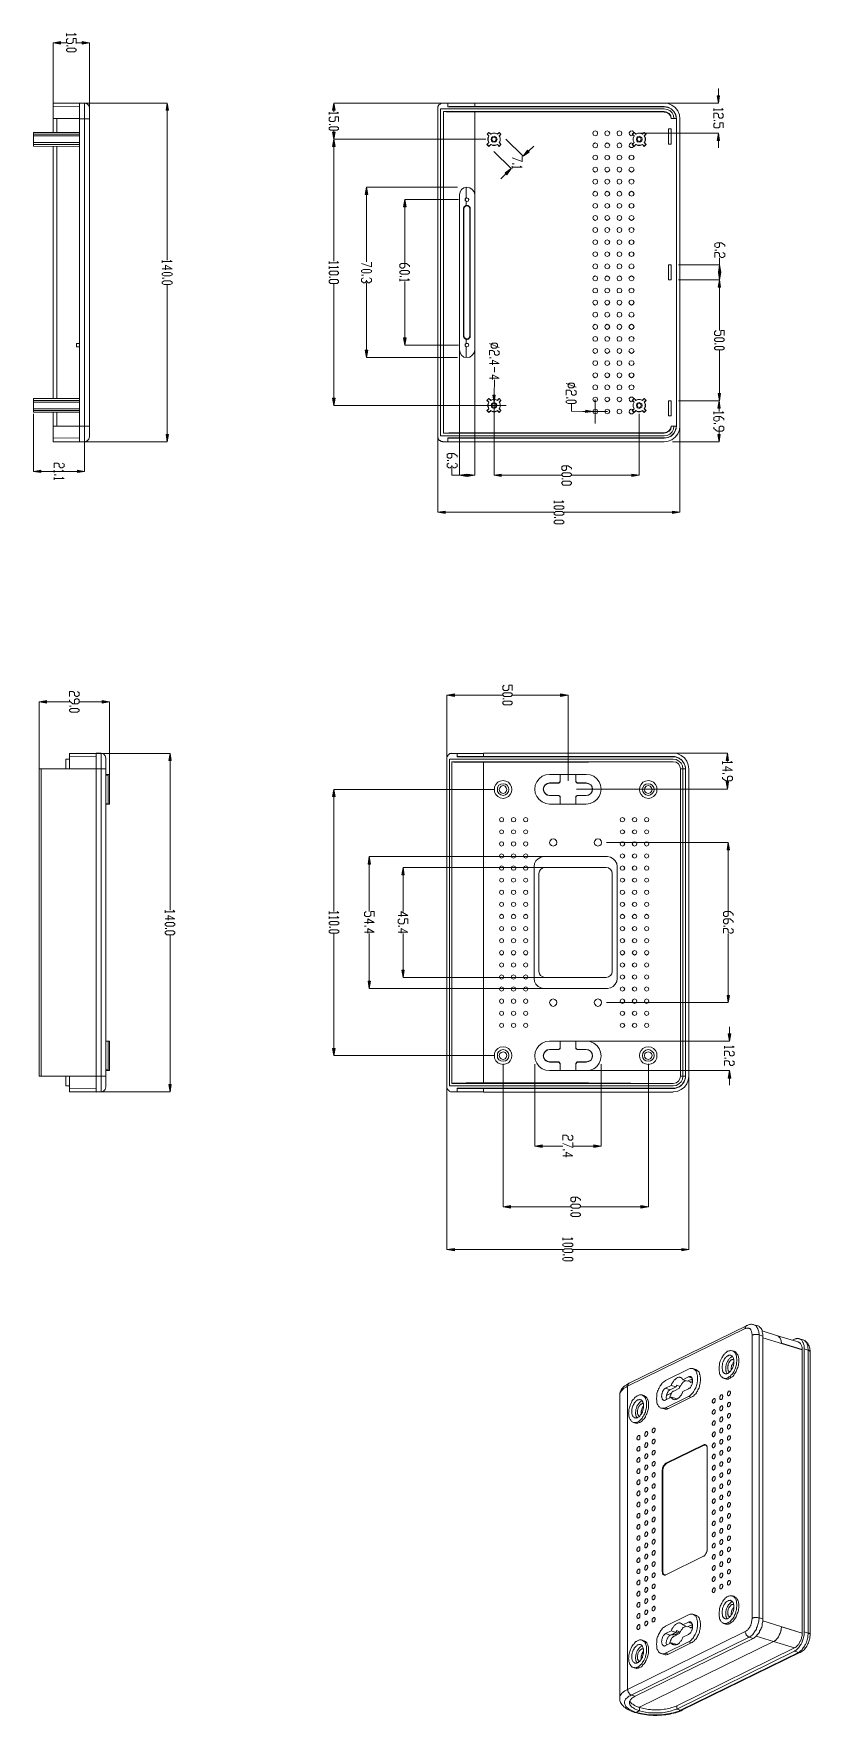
# Model space of a CAD drawing. Header units: inches. Extents: x 165 to 477, y 61 to 737.
import ezdxf

# ---------------------------------------------------------------- set-up
doc = ezdxf.new("R2010")
doc.units = ezdxf.units.IN
doc.header["$MEASUREMENT"] = 0
doc.layers.add('图层 1', color=7, linetype='Continuous')

msp = doc.modelspace()

# ---------------------------------------------------------------- hatches: boundary and pattern name
at = {"layer": '图层 1', "true_color": 0xffffff}
for points in [[(175.32, 733.8), (175.32, 732.72), (172.44, 733.2)], [(184.08, 733.8), (184.08, 732.72), (186.96, 733.2)], [(440.4, 711.96), (439.44, 711.96), (439.92, 708.96)], [(218.76, 706.08), (217.8, 706.08), (218.28, 708.96)], [(285.72, 706.08), (284.76, 706.08), (285.24, 708.96)], [(285.72, 697.32), (284.76, 697.32), (285.24, 694.44)], [(440.4, 693.96), (439.44, 693.96), (439.92, 696.84)], [(285.72, 691.56), (284.76, 691.56), (285.24, 694.44)], [(363.84, 689.28), (363.12, 690), (361.44, 687.6)], [(354.84, 680.16), (354.12, 680.88), (356.52, 682.68)], [(298.92, 672.24), (297.84, 672.24), (298.32, 675.12)], [(314.28, 667.2), (313.32, 667.2), (313.8, 670.2)], [(440.88, 641.04), (439.92, 641.04), (440.4, 643.92)], [(440.76, 634.92), (439.8, 634.92), (440.28, 637.92)], [(440.88, 640.8), (439.92, 640.8), (440.4, 637.92)], [(298.92, 609.6), (297.84, 609.6), (298.32, 606.72)], [(314.28, 614.64), (313.32, 614.64), (313.8, 611.64)], [(285.72, 590.28), (284.76, 590.28), (285.24, 587.4)], [(350.16, 591.48), (349.2, 591.48), (349.68, 588.6)], [(440.64, 586.32), (439.68, 586.32), (440.16, 589.2)], [(440.76, 592.2), (439.8, 592.2), (440.28, 589.2)], [(386.52, 585.48), (386.4, 584.52), (389.4, 585)], [(218.76, 575.76), (217.8, 575.76), (218.28, 572.76)], [(440.64, 575.76), (439.68, 575.76), (440.16, 572.76)], [(167.4, 561.36), (167.4, 560.4), (164.52, 560.88)], [(182.16, 561.36), (182.16, 560.4), (185.04, 560.88)], [(338.64, 559.8), (338.64, 558.84), (335.76, 559.32)], [(338.88, 559.8), (338.88, 558.84), (341.88, 559.32)], [(352.56, 559.8), (352.56, 558.84), (349.68, 559.32)], [(405.12, 559.8), (405.12, 558.84), (408, 559.32)], [(330, 544.92), (330, 543.96), (327.12, 544.44)], [(421.44, 544.92), (421.44, 543.96), (424.44, 544.44)], [(169.68, 468.72), (169.68, 467.64), (166.8, 468.24)], [(192.12, 468.72), (192.12, 467.64), (195, 468.24)], [(333.72, 471.36), (333.72, 470.4), (330.72, 470.88)], [(376.44, 471.36), (376.44, 470.4), (379.44, 470.88)], [(219.84, 444.6), (218.88, 444.6), (219.36, 447.48)], [(444, 444.6), (443.04, 444.6), (443.52, 447.6)], [(285.72, 430.08), (284.76, 430.08), (285.24, 432.96)], [(444, 435.96), (443.04, 435.96), (443.52, 433.08)], [(300, 402.96), (299.04, 402.96), (299.52, 405.96)], [(444.36, 408.72), (443.4, 408.72), (443.88, 411.6)], [(313.56, 398.64), (312.6, 398.64), (313.08, 401.52)], [(313.56, 360.24), (312.6, 360.24), (313.08, 357.36)], [(300, 355.92), (299.04, 355.92), (299.52, 352.92)], [(444.36, 350.16), (443.4, 350.16), (443.88, 347.28)], [(444.84, 334.68), (443.88, 334.68), (444.36, 331.8)], [(285.72, 328.8), (284.76, 328.8), (285.24, 325.92)], [(444.84, 316.92), (443.88, 316.92), (444.36, 319.92)], [(219.84, 314.28), (218.88, 314.28), (219.36, 311.4)], [(369, 290.04), (369, 288.96), (366.12, 289.56)], [(389.76, 290.04), (389.76, 288.96), (392.76, 289.56)], [(356.28, 265.68), (356.28, 264.6), (353.28, 265.08)], [(408.72, 265.68), (408.72, 264.6), (411.72, 265.08)], [(333.72, 248.4), (333.72, 247.44), (330.72, 247.92)], [(425.16, 248.4), (425.16, 247.44), (428.04, 247.92)]]:
    msp.add_hatch(color=7, dxfattribs=at).paths.add_polyline_path(points)

# ---------------------------------------------------------------- linework, layer by layer
at = {"layer": '图层 1', "lineweight": 0}
for points in [[(175.32, 733.8), (175.32, 732.72), (172.44, 733.2), (175.32, 733.8)], [(184.08, 733.8), (184.08, 732.72), (186.96, 733.2), (184.08, 733.8)], [(440.4, 711.96), (439.44, 711.96), (439.92, 708.96), (440.4, 711.96)], [(218.76, 706.08), (217.8, 706.08), (218.28, 708.96), (218.76, 706.08)], [(285.72, 706.08), (284.76, 706.08), (285.24, 708.96), (285.72, 706.08)], [(285.72, 697.32), (284.76, 697.32), (285.24, 694.44), (285.72, 697.32)], [(440.4, 693.96), (439.44, 693.96), (439.92, 696.84), (440.4, 693.96)], [(285.72, 691.56), (284.76, 691.56), (285.24, 694.44), (285.72, 691.56)], [(363.84, 689.28), (363.12, 690), (361.44, 687.6), (363.84, 689.28)], [(354.84, 680.16), (354.12, 680.88), (356.52, 682.68), (354.84, 680.16)], [(298.92, 672.24), (297.84, 672.24), (298.32, 675.12), (298.92, 672.24)], [(314.28, 667.2), (313.32, 667.2), (313.8, 670.2), (314.28, 667.2)], [(440.88, 641.04), (439.92, 641.04), (440.4, 643.92), (440.88, 641.04)], [(440.76, 634.92), (439.8, 634.92), (440.28, 637.92), (440.76, 634.92)], [(440.88, 640.8), (439.92, 640.8), (440.4, 637.92), (440.88, 640.8)], [(298.92, 609.6), (297.84, 609.6), (298.32, 606.72), (298.92, 609.6)], [(314.28, 614.64), (313.32, 614.64), (313.8, 611.64), (314.28, 614.64)], [(285.72, 590.28), (284.76, 590.28), (285.24, 587.4), (285.72, 590.28)], [(350.16, 591.48), (349.2, 591.48), (349.68, 588.6), (350.16, 591.48)], [(440.64, 586.32), (439.68, 586.32), (440.16, 589.2), (440.64, 586.32)], [(440.76, 592.2), (439.8, 592.2), (440.28, 589.2), (440.76, 592.2)], [(386.52, 585.48), (386.4, 584.52), (389.4, 585), (386.52, 585.48)], [(218.76, 575.76), (217.8, 575.76), (218.28, 572.76), (218.76, 575.76)], [(440.64, 575.76), (439.68, 575.76), (440.16, 572.76), (440.64, 575.76)], [(167.4, 561.36), (167.4, 560.4), (164.52, 560.88), (167.4, 561.36)], [(182.16, 561.36), (182.16, 560.4), (185.04, 560.88), (182.16, 561.36)], [(338.64, 559.8), (338.64, 558.84), (335.76, 559.32), (338.64, 559.8)], [(338.88, 559.8), (338.88, 558.84), (341.88, 559.32), (338.88, 559.8)], [(352.56, 559.8), (352.56, 558.84), (349.68, 559.32), (352.56, 559.8)], [(405.12, 559.8), (405.12, 558.84), (408, 559.32), (405.12, 559.8)], [(330, 544.92), (330, 543.96), (327.12, 544.44), (330, 544.92)], [(421.44, 544.92), (421.44, 543.96), (424.44, 544.44), (421.44, 544.92)], [(169.68, 468.72), (169.68, 467.64), (166.8, 468.24), (169.68, 468.72)], [(192.12, 468.72), (192.12, 467.64), (195, 468.24), (192.12, 468.72)], [(333.72, 471.36), (333.72, 470.4), (330.72, 470.88), (333.72, 471.36)], [(376.44, 471.36), (376.44, 470.4), (379.44, 470.88), (376.44, 471.36)], [(219.84, 444.6), (218.88, 444.6), (219.36, 447.48), (219.84, 444.6)], [(444, 444.6), (443.04, 444.6), (443.52, 447.6), (444, 444.6)], [(285.72, 430.08), (284.76, 430.08), (285.24, 432.96), (285.72, 430.08)], [(444, 435.96), (443.04, 435.96), (443.52, 433.08), (444, 435.96)], [(300, 402.96), (299.04, 402.96), (299.52, 405.96), (300, 402.96)], [(444.36, 408.72), (443.4, 408.72), (443.88, 411.6), (444.36, 408.72)], [(313.56, 398.64), (312.6, 398.64), (313.08, 401.52), (313.56, 398.64)], [(313.56, 360.24), (312.6, 360.24), (313.08, 357.36), (313.56, 360.24)], [(300, 355.92), (299.04, 355.92), (299.52, 352.92), (300, 355.92)], [(444.36, 350.16), (443.4, 350.16), (443.88, 347.28), (444.36, 350.16)], [(444.84, 334.68), (443.88, 334.68), (444.36, 331.8), (444.84, 334.68)], [(285.72, 328.8), (284.76, 328.8), (285.24, 325.92), (285.72, 328.8)], [(444.84, 316.92), (443.88, 316.92), (444.36, 319.92), (444.84, 316.92)], [(219.84, 314.28), (218.88, 314.28), (219.36, 311.4), (219.84, 314.28)], [(369, 290.04), (369, 288.96), (366.12, 289.56), (369, 290.04)], [(389.76, 290.04), (389.76, 288.96), (392.76, 289.56), (389.76, 290.04)], [(356.28, 265.68), (356.28, 264.6), (353.28, 265.08), (356.28, 265.68)], [(408.72, 265.68), (408.72, 264.6), (411.72, 265.08), (408.72, 265.68)], [(333.72, 248.4), (333.72, 247.44), (330.72, 247.92), (333.72, 248.4)], [(425.16, 248.4), (425.16, 247.44), (428.04, 247.92), (425.16, 248.4)]]:
    msp.add_lwpolyline(points, dxfattribs=at)
at = {"layer": '图层 1', "color": 7, "lineweight": 5, "true_color": 0xffffff}
for points in [[(172.44, 704.76), (172.44, 733.2)], [(175.32, 733.2), (177.72, 733.2)], [(180.96, 736.92), (181.68, 736.44), (177.72, 736.44)], [(177.72, 736.92), (177.72, 735.96)], [(178.44, 735), (177.72, 734.52), (177.72, 733.44), (178.44, 732.96), (179.76, 732.96), (180.36, 733.44), (180.36, 735), (181.68, 735), (181.68, 732.96)], [(177.72, 732), (178.44, 732)], [(177.72, 730.56), (178.44, 731.04), (180.96, 731.04), (181.68, 730.56), (181.68, 730.08), (180.96, 729.6), (178.44, 729.6), (177.72, 730.08), (177.72, 730.56)], [(184.08, 733.2), (181.8, 733.2)], [(186.96, 704.76), (186.96, 733.2)], [(439.92, 711.96), (439.92, 714.84)], [(172.44, 708.96), (172.44, 697.2)], [(185.04, 708.96), (172.44, 708.96)], [(172.44, 707.52), (183, 707.64)], [(175.8, 708.96), (218.28, 708.96)], [(183, 708.96), (183, 572.76)], [(186.96, 707.04), (186.72, 708), (186, 708.72), (185.04, 708.96)], [(186.96, 707.04), (186.96, 574.8)], [(218.28, 706.08), (218.28, 645.84)], [(286.56, 705.36), (287.16, 704.88), (283.32, 704.88)], [(283.32, 705.36), (283.32, 704.4)], [(283.92, 703.44), (283.32, 702.96), (283.32, 702), (283.92, 701.52), (285.24, 701.52), (285.84, 702), (285.84, 703.44), (287.16, 703.44), (287.16, 701.52)], [(346.32, 708.96), (285.24, 708.96)], [(285.24, 706.08), (285.24, 705.48)], [(327.12, 707.04), (327.12, 707.52), (327.24, 707.64), (327.24, 707.88), (327.36, 708), (327.48, 708.24), (327.6, 708.36), (327.72, 708.48), (327.96, 708.6), (328.08, 708.72), (328.32, 708.84), (328.44, 708.96), (329.04, 708.96)], [(327.12, 707.04), (327.12, 574.8)], [(328.08, 706.68), (328.08, 575.16)], [(418.08, 706.68), (328.08, 706.68)], [(418.08, 708.96), (329.04, 708.96)], [(329.28, 576.24), (329.28, 705.6)], [(329.28, 705.6), (330.36, 705.6), (330.6, 705.48), (331.44, 705.48)], [(418.08, 705.6), (329.28, 705.6)], [(331.08, 707.52), (331.08, 708.96)], [(418.08, 707.64), (331.56, 707.64), (331.32, 707.52), (331.08, 707.52)], [(418.08, 707.52), (331.08, 707.52)], [(331.44, 705.48), (338.88, 705.48), (418.08, 705.36)], [(408, 708.96), (439.92, 708.96)], [(424.44, 702.72), (424.2, 704.28), (423.6, 705.84), (422.52, 707.16), (421.2, 708.12), (419.76, 708.84), (418.08, 708.96)], [(423, 702.84), (422.76, 704.28), (422.04, 705.6), (420.96, 706.68), (419.64, 707.4), (418.08, 707.64)], [(423, 702.84), (422.64, 704.28), (422.04, 705.6), (420.96, 706.68), (419.52, 707.28), (418.08, 707.52)], [(422.04, 702.84), (421.8, 704.04), (421.32, 705.12), (420.36, 705.96), (419.28, 706.44), (418.08, 706.68)], [(420.96, 702.84), (420.72, 703.92), (420.12, 704.76), (419.16, 705.36), (418.08, 705.6)], [(420.84, 702.84), (420.6, 703.8), (420, 704.64), (419.16, 705.24), (418.08, 705.36)], [(441.24, 706.8), (441.84, 706.32), (438, 706.32)], [(438, 706.8), (438, 705.84)], [(441.24, 704.88), (441.84, 704.4), (441.84, 703.44), (441.24, 702.96), (440.52, 702.96), (439.92, 703.44), (439.92, 704.4), (439.2, 704.88), (438, 704.88), (438, 702.96)], [(164.52, 697.2), (164.52, 691.68), (183, 691.56)], [(164.52, 697.2), (183, 697.2)], [(172.44, 702.84), (183, 702.84)], [(173.88, 697.2), (173.88, 702.84)], [(185.04, 702.72), (183, 702.72)], [(185.04, 579.12), (185.04, 702.72)], [(283.32, 700.44), (283.92, 700.44)], [(283.32, 699), (283.92, 699.48), (286.56, 699.48), (287.16, 699), (287.16, 698.52), (286.56, 698.04), (283.92, 698.04), (283.32, 698.52), (283.32, 699)], [(285.24, 697.32), (285.24, 697.92)], [(347.64, 697.2), (346.92, 696.48)], [(347.64, 697.2), (346.92, 696.48)], [(348.36, 696.48), (347.64, 697.2), (348.36, 696.6)], [(347.64, 697.2), (347.76, 697.2)], [(347.64, 697.2), (347.76, 697.2)], [(351, 696.48), (350.16, 696.84), (349.2, 696.84), (348.36, 696.48)], [(351, 696.6), (350.16, 696.84), (349.2, 696.84), (348.36, 696.6)], [(351.72, 697.2), (351, 696.6)], [(351, 696.48), (351.72, 697.2)], [(352.44, 696.48), (351.72, 697.2)], [(352.44, 696.48), (351.72, 697.2)], [(351.72, 697.2), (351.84, 697.2)], [(390.36, 695.88), (391.08, 696.12), (391.32, 696.84), (391.08, 697.56), (390.36, 697.8), (389.64, 697.56), (389.4, 696.84), (389.64, 696.12), (390.36, 695.88)], [(395.16, 695.88), (395.88, 696.12), (396.24, 696.84), (395.88, 697.56), (395.16, 697.8), (394.56, 697.56), (394.2, 696.84), (394.56, 696.12), (395.16, 695.88)], [(400.08, 695.88), (400.8, 696.12), (401.04, 696.84), (400.8, 697.56), (400.08, 697.8), (399.36, 697.56), (399.12, 696.84), (399.36, 696.12), (400.08, 695.88)], [(405.84, 697.2), (405.36, 697.8), (404.52, 697.68), (404.04, 697.08), (404.16, 696.36), (404.76, 695.88), (405.6, 696.12)], [(405.36, 696.48), (405.96, 697.2), (405.24, 696.48)], [(405.96, 697.2), (406.08, 697.2)], [(406.68, 696.48), (405.96, 697.2), (406.68, 696.6)], [(409.32, 696.48), (408.48, 696.84), (407.52, 696.84), (406.68, 696.48)], [(409.32, 696.6), (408.48, 696.84), (407.52, 696.84), (406.68, 696.6)], [(408.36, 696.84), (439.92, 696.84)], [(409.32, 696.48), (410.04, 697.2)], [(410.04, 697.2), (409.32, 696.6)], [(410.76, 696.48), (410.04, 697.2)], [(410.88, 696.48), (410.04, 697.2)], [(410.04, 697.2), (410.16, 697.2)], [(419.88, 698.64), (419.88, 692.52)], [(420.96, 698.64), (419.88, 698.64)], [(420.84, 702.84), (423, 702.84)], [(420.96, 692.52), (420.96, 698.64)], [(423, 579), (423, 702.84)], [(424.44, 702.72), (424.44, 579.12)], [(438, 702), (438.6, 702)], [(438.6, 701.04), (438, 700.56), (438, 699.48), (438.6, 699), (439.92, 699), (440.52, 699.48), (440.52, 701.04), (441.84, 701.04), (441.84, 699)], [(183, 696.48), (164.52, 696.48)], [(164.52, 695.76), (183, 695.76)], [(183, 693.12), (164.52, 693.12)], [(164.52, 692.4), (183, 692.4)], [(172.44, 691.68), (172.44, 590.16)], [(173.88, 590.16), (173.88, 691.68)], [(346.32, 694.44), (285.24, 694.44)], [(346.32, 694.44), (285.24, 694.44)], [(285.24, 691.56), (285.24, 645.36)], [(347.52, 693.12), (346.8, 692.4)], [(346.8, 692.4), (347.64, 691.56)], [(346.8, 692.4), (346.92, 692.4)], [(346.92, 696.48), (347.64, 695.76)], [(346.92, 692.4), (347.64, 693.12)], [(346.92, 692.4), (347.64, 691.68)], [(347.64, 695.76), (347.16, 694.92), (347.16, 693.96), (347.52, 693.12)], [(347.64, 695.76), (347.28, 694.92), (347.28, 693.96), (347.64, 693.12)], [(347.64, 693.12), (347.52, 693.12)], [(347.64, 693.12), (347.76, 693.12)], [(348.36, 692.4), (347.64, 691.68)], [(347.64, 691.56), (348.36, 692.28)], [(347.64, 691.68), (347.64, 691.56)], [(348.36, 696.48), (348.36, 696.6)], [(348.36, 696.48), (348.48, 696.48)], [(348.36, 692.4), (349.2, 692.04), (350.16, 692.04), (351, 692.4)], [(348.36, 692.4), (348.36, 692.28)], [(348.36, 692.28), (349.2, 691.92), (350.16, 691.92), (351, 692.28)], [(348.36, 692.28), (348.48, 692.28)], [(349.68, 693.24), (350.28, 693.36), (350.64, 693.84), (350.88, 694.44), (350.64, 695.04), (350.28, 695.4), (349.68, 695.64), (349.08, 695.4), (348.6, 695.04), (348.48, 694.44), (348.6, 693.84), (349.08, 693.36), (349.68, 693.24)], [(349.68, 693.6), (350.28, 693.84), (350.52, 694.44), (350.28, 695.04), (349.68, 695.28), (349.08, 695.04), (348.84, 694.44), (349.08, 693.84), (349.68, 693.6)], [(351, 696.48), (351, 696.6)], [(351.72, 691.68), (351, 692.4)], [(351, 692.4), (351, 692.28)], [(351, 692.4), (351.12, 692.4)], [(351, 692.28), (351.72, 691.56)], [(352.44, 696.48), (351.72, 695.76)], [(351.72, 693.12), (352.08, 693.96), (352.08, 694.92), (351.72, 695.76)], [(351.72, 695.76), (351.84, 695.76)], [(351.72, 695.76), (351.84, 695.76)], [(351.72, 693.12), (352.44, 692.4)], [(351.84, 693.12), (351.72, 693.12)], [(351.72, 693.12), (351.84, 693.12)], [(351.72, 693.12), (351.84, 693.12)], [(351.72, 691.56), (352.44, 692.4)], [(351.72, 691.68), (352.44, 692.4)], [(351.72, 691.68), (351.84, 691.68)], [(351.72, 691.56), (351.72, 691.68)], [(351.84, 695.76), (352.44, 696.48)], [(351.84, 693.12), (352.08, 693.96), (352.08, 694.92), (351.84, 695.76)], [(352.44, 692.4), (351.84, 693.12)], [(352.44, 696.48), (352.56, 696.48)], [(352.44, 696.48), (352.56, 696.48)], [(352.44, 692.4), (352.56, 692.4)], [(352.44, 692.4), (352.56, 692.4)], [(354.48, 694.44), (361.44, 687.6)], [(363.48, 689.64), (365.64, 691.68)], [(390.36, 690.96), (391.08, 691.32), (391.32, 692.04), (391.08, 692.64), (390.36, 693), (389.64, 692.64), (389.4, 692.04), (389.64, 691.32), (390.36, 690.96)], [(395.16, 690.96), (395.88, 691.32), (396.24, 692.04), (395.88, 692.64), (395.16, 693), (394.56, 692.64), (394.2, 692.04), (394.56, 691.32), (395.16, 690.96)], [(400.08, 690.96), (400.8, 691.32), (401.04, 692.04), (400.8, 692.64), (400.08, 693), (399.36, 692.64), (399.12, 692.04), (399.36, 691.32), (400.08, 690.96)], [(405.6, 692.76), (404.76, 693), (404.16, 692.52), (404.04, 691.68), (404.52, 691.08), (405.36, 691.08), (405.84, 691.68)], [(405.24, 696.48), (405.36, 696.48)], [(405.36, 696.48), (405.24, 696.48)], [(405.24, 696.48), (405.96, 695.76), (405.36, 696.48)], [(405.36, 692.4), (405.96, 693.12), (405.24, 692.4)], [(405.24, 692.4), (405.96, 691.56)], [(405.24, 692.4), (405.36, 692.4)], [(405.36, 692.4), (405.96, 691.68)], [(405.96, 695.76), (405.6, 694.92), (405.6, 693.96), (405.96, 693.12)], [(405.96, 695.76), (405.6, 694.92), (405.6, 693.96), (405.96, 693.12)], [(405.96, 695.76), (406.08, 695.76)], [(405.96, 695.76), (406.08, 695.76)], [(405.96, 695.76), (406.08, 695.76)], [(405.96, 693.12), (406.08, 693.12)], [(405.96, 693.12), (406.08, 693.12)], [(405.96, 693.12), (406.08, 693.12)], [(406.68, 692.4), (405.96, 691.68)], [(405.96, 691.56), (406.68, 692.28)], [(405.96, 691.68), (405.96, 691.56)], [(405.96, 691.68), (406.08, 691.68)], [(406.68, 696.48), (406.68, 696.6)], [(406.68, 696.48), (406.8, 696.48)], [(406.68, 692.4), (407.52, 692.04), (408.48, 692.04), (409.32, 692.4)], [(406.68, 692.28), (406.68, 692.4)], [(406.68, 692.28), (407.52, 691.92), (408.48, 691.92), (409.32, 692.28)], [(406.68, 692.28), (406.8, 692.28)], [(408, 693.24), (408.6, 693.36), (409.08, 693.84), (409.2, 694.44), (409.08, 695.04), (408.6, 695.4), (408, 695.64), (407.4, 695.4), (407.04, 695.04), (406.92, 694.44), (407.04, 693.84), (407.4, 693.36), (408, 693.24)], [(408, 693.6), (408.6, 693.84), (408.84, 694.44), (408.6, 695.04), (408, 695.28), (407.52, 695.04), (407.28, 694.44), (407.52, 693.84), (408, 693.6)], [(409.32, 696.6), (409.32, 696.48)], [(409.32, 696.48), (409.44, 696.48)], [(409.32, 692.4), (409.32, 692.28)], [(409.32, 692.4), (409.44, 692.4)], [(410.04, 691.68), (409.32, 692.4)], [(409.32, 692.28), (410.04, 691.56)], [(410.76, 696.48), (410.04, 695.76)], [(410.04, 693.12), (410.4, 693.96), (410.4, 694.92), (410.04, 695.76)], [(410.04, 695.76), (410.16, 695.76)], [(410.04, 693.12), (410.16, 693.12)], [(410.04, 693.12), (410.76, 692.4)], [(410.04, 691.68), (410.76, 692.4)], [(410.04, 691.56), (410.88, 692.4)], [(410.04, 691.68), (410.16, 691.68)], [(410.04, 691.56), (410.04, 691.68)], [(410.16, 695.76), (410.88, 696.48)], [(410.16, 693.12), (410.52, 693.96), (410.52, 694.92), (410.16, 695.76)], [(410.16, 695.76), (410.28, 695.76)], [(410.16, 693.12), (410.28, 693.12)], [(410.88, 692.4), (410.16, 693.12)], [(410.88, 696.48), (410.76, 696.48)], [(410.76, 692.4), (410.88, 692.4)], [(419.88, 692.52), (420.96, 692.52)], [(439.92, 693.96), (439.92, 690.96)], [(349.56, 689.52), (356.52, 682.68)], [(360.96, 687.48), (360.96, 685.56), (357, 687)], [(357, 684.6), (357.72, 684.6)], [(360.24, 683.64), (360.96, 683.16), (357, 683.16)], [(357, 683.64), (357, 682.68)], [(390.36, 686.16), (391.08, 686.4), (391.32, 687.12), (391.08, 687.84), (390.36, 688.08), (389.64, 687.84), (389.4, 687.12), (389.64, 686.4), (390.36, 686.16)], [(390.36, 681.24), (391.08, 681.6), (391.32, 682.2), (391.08, 682.92), (390.36, 683.28), (389.64, 682.92), (389.4, 682.2), (389.64, 681.6), (390.36, 681.24)], [(395.16, 686.16), (395.88, 686.4), (396.24, 687.12), (395.88, 687.84), (395.16, 688.08), (394.56, 687.84), (394.2, 687.12), (394.56, 686.4), (395.16, 686.16)], [(395.16, 681.24), (395.88, 681.6), (396.24, 682.2), (395.88, 682.92), (395.16, 683.28), (394.56, 682.92), (394.2, 682.2), (394.56, 681.6), (395.16, 681.24)], [(400.08, 686.16), (400.8, 686.4), (401.04, 687.12), (400.8, 687.84), (400.08, 688.08), (399.36, 687.84), (399.12, 687.12), (399.36, 686.4), (400.08, 686.16)], [(400.08, 681.24), (400.8, 681.6), (401.04, 682.2), (400.8, 682.92), (400.08, 683.28), (399.36, 682.92), (399.12, 682.2), (399.36, 681.6), (400.08, 681.24)], [(405, 686.16), (405.6, 686.4), (405.96, 687.12), (405.6, 687.84), (405, 688.08), (404.28, 687.84), (403.92, 687.12), (404.28, 686.4), (405, 686.16)], [(405, 681.24), (405.6, 681.6), (405.96, 682.2), (405.6, 682.92), (405, 683.28), (404.28, 682.92), (403.92, 682.2), (404.28, 681.6), (405, 681.24)], [(354.48, 680.52), (352.44, 678.48)], [(390.36, 676.44), (391.08, 676.68), (391.32, 677.4), (391.08, 678.12), (390.36, 678.36), (389.64, 678.12), (389.4, 677.4), (389.64, 676.68), (390.36, 676.44)], [(395.16, 676.44), (395.88, 676.68), (396.24, 677.4), (395.88, 678.12), (395.16, 678.36), (394.56, 678.12), (394.2, 677.4), (394.56, 676.68), (395.16, 676.44)], [(400.08, 676.44), (400.8, 676.68), (401.04, 677.4), (400.8, 678.12), (400.08, 678.36), (399.36, 678.12), (399.12, 677.4), (399.36, 676.68), (400.08, 676.44)], [(405, 676.44), (405.6, 676.68), (405.96, 677.4), (405.6, 678.12), (405, 678.36), (404.28, 678.12), (403.92, 677.4), (404.28, 676.68), (405, 676.44)], [(335.04, 675.12), (298.32, 675.12)], [(298.32, 672.24), (298.32, 645.12)], [(335.4, 670.2), (313.8, 670.2)], [(341.88, 672.12), (341.64, 673.32), (340.92, 674.28), (339.96, 674.88), (338.76, 675.12), (337.56, 674.88), (336.6, 674.28), (336, 673.32), (335.76, 672.12)], [(335.76, 672.12), (335.76, 609.72)], [(338.76, 669.36), (339.24, 669.6), (339.48, 670.2), (339.24, 670.68), (338.76, 670.92), (338.28, 670.68), (338.04, 670.2), (338.28, 669.6), (338.76, 669.36)], [(338.4, 670.92), (338.04, 670.44), (338.04, 669.84), (338.4, 669.48)], [(338.4, 670.92), (338.4, 675.12)], [(341.88, 672.12), (341.88, 609.72)], [(390.36, 671.52), (391.08, 671.88), (391.32, 672.48), (391.08, 673.2), (390.36, 673.56), (389.64, 673.2), (389.4, 672.48), (389.64, 671.88), (390.36, 671.52)], [(395.16, 671.52), (395.88, 671.88), (396.24, 672.48), (395.88, 673.2), (395.16, 673.56), (394.56, 673.2), (394.2, 672.48), (394.56, 671.88), (395.16, 671.52)], [(400.08, 671.52), (400.8, 671.88), (401.04, 672.48), (400.8, 673.2), (400.08, 673.56), (399.36, 673.2), (399.12, 672.48), (399.36, 671.88), (400.08, 671.52)], [(405, 671.52), (405.6, 671.88), (405.96, 672.48), (405.6, 673.2), (405, 673.56), (404.28, 673.2), (403.92, 672.48), (404.28, 671.88), (405, 671.52)], [(313.8, 667.2), (313.8, 644.64)], [(338.4, 667.8), (338.28, 667.8), (338.16, 667.68), (338.04, 667.56), (337.92, 667.56), (337.8, 667.44), (337.68, 667.32), (337.68, 667.2), (337.56, 667.08), (337.56, 666.84), (337.44, 666.72), (337.44, 666.6)], [(337.44, 615.48), (337.44, 666.6)], [(337.56, 666.6), (337.56, 666.72), (337.68, 666.84), (337.68, 666.96)], [(337.56, 615.36), (337.56, 666.6)], [(337.56, 666.6), (337.68, 666.6)], [(339.96, 666.72), (339.84, 666.84), (339.84, 667.08), (339.72, 667.2), (339.72, 667.32), (339.6, 667.32), (339.48, 667.44), (339.36, 667.56), (339.24, 667.56), (339.12, 667.68), (338.28, 667.68), (338.16, 667.56), (338.04, 667.44), (337.92, 667.32), (337.8, 667.2), (337.8, 667.08), (337.68, 666.96)], [(338.4, 667.8), (338.4, 669.48)], [(339.96, 667.2), (339.84, 667.32), (339.72, 667.44), (339.72, 667.56), (339.6, 667.56), (339.48, 667.68), (339.24, 667.8), (338.4, 667.8)], [(340.08, 666.6), (340.08, 666.96), (339.96, 667.08), (339.96, 667.2)], [(339.96, 666.72), (339.96, 666.12)], [(339.96, 666.12), (339.96, 615.84)], [(340.08, 615.24), (340.08, 666.6)], [(340.08, 666.6), (340.2, 666.6)], [(390.36, 666.72), (391.08, 666.96), (391.32, 667.68), (391.08, 668.4), (390.36, 668.64), (389.64, 668.4), (389.4, 667.68), (389.64, 666.96), (390.36, 666.72)], [(390.36, 661.8), (391.08, 662.16), (391.32, 662.76), (391.08, 663.48), (390.36, 663.72), (389.64, 663.48), (389.4, 662.76), (389.64, 662.16), (390.36, 661.8)], [(395.16, 666.72), (395.88, 666.96), (396.24, 667.68), (395.88, 668.4), (395.16, 668.64), (394.56, 668.4), (394.2, 667.68), (394.56, 666.96), (395.16, 666.72)], [(395.16, 661.8), (395.88, 662.16), (396.24, 662.76), (395.88, 663.48), (395.16, 663.72), (394.56, 663.48), (394.2, 662.76), (394.56, 662.16), (395.16, 661.8)], [(400.08, 666.72), (400.8, 666.96), (401.04, 667.68), (400.8, 668.4), (400.08, 668.64), (399.36, 668.4), (399.12, 667.68), (399.36, 666.96), (400.08, 666.72)], [(400.08, 661.8), (400.8, 662.16), (401.04, 662.76), (400.8, 663.48), (400.08, 663.72), (399.36, 663.48), (399.12, 662.76), (399.36, 662.16), (400.08, 661.8)], [(405, 666.72), (405.6, 666.96), (405.96, 667.68), (405.6, 668.4), (405, 668.64), (404.28, 668.4), (403.92, 667.68), (404.28, 666.96), (405, 666.72)], [(405, 661.8), (405.6, 662.16), (405.96, 662.76), (405.6, 663.48), (405, 663.72), (404.28, 663.48), (403.92, 662.76), (404.28, 662.16), (405, 661.8)], [(390.36, 657), (391.08, 657.24), (391.32, 657.96), (391.08, 658.68), (390.36, 658.92), (389.64, 658.68), (389.4, 657.96), (389.64, 657.24), (390.36, 657)], [(395.16, 657), (395.88, 657.24), (396.24, 657.96), (395.88, 658.68), (395.16, 658.92), (394.56, 658.68), (394.2, 657.96), (394.56, 657.24), (395.16, 657)], [(400.08, 657), (400.8, 657.24), (401.04, 657.96), (400.8, 658.68), (400.08, 658.92), (399.36, 658.68), (399.12, 657.96), (399.36, 657.24), (400.08, 657)], [(405, 657), (405.6, 657.24), (405.96, 657.96), (405.6, 658.68), (405, 658.92), (404.28, 658.68), (403.92, 657.96), (404.28, 657.24), (405, 657)], [(390.36, 652.08), (391.08, 652.44), (391.32, 653.04), (391.08, 653.76), (390.36, 654), (389.64, 653.76), (389.4, 653.04), (389.64, 652.44), (390.36, 652.08)], [(395.16, 652.08), (395.88, 652.44), (396.24, 653.04), (395.88, 653.76), (395.16, 654), (394.56, 653.76), (394.2, 653.04), (394.56, 652.44), (395.16, 652.08)], [(400.08, 652.08), (400.8, 652.44), (401.04, 653.04), (400.8, 653.76), (400.08, 654), (399.36, 653.76), (399.12, 653.04), (399.36, 652.44), (400.08, 652.08)], [(405, 652.08), (405.6, 652.44), (405.96, 653.04), (405.6, 653.76), (405, 654), (404.28, 653.76), (403.92, 653.04), (404.28, 652.44), (405, 652.08)], [(440.4, 652.8), (440.4, 651.36), (439.8, 650.88), (439.2, 650.88), (438.48, 651.36), (438.48, 652.32), (439.2, 652.8), (441.12, 652.8), (442.44, 651.84), (442.44, 651.36)], [(438.48, 649.8), (439.2, 649.8)], [(219.48, 645.72), (220.2, 645.24), (216.24, 645.24)], [(216.24, 645.72), (216.24, 644.76)], [(217.56, 641.88), (217.56, 643.8), (220.2, 642.36), (216.24, 642.36)], [(286.56, 645.24), (287.16, 644.76), (283.32, 644.76)], [(283.32, 645.24), (283.32, 644.28)], [(286.56, 643.32), (287.16, 642.84), (283.32, 642.84)], [(283.32, 643.32), (283.32, 642.36)], [(300.36, 645), (300.36, 643.08), (296.4, 644.52)], [(313.8, 644.52), (313.8, 643.08), (313.08, 642.6), (312.48, 642.6), (311.76, 643.08), (311.76, 644.04), (312.48, 644.52), (314.4, 644.52), (315.72, 643.56), (315.72, 643.08)], [(390.36, 647.28), (391.08, 647.52), (391.32, 648.24), (391.08, 648.84), (390.36, 649.2), (389.64, 648.84), (389.4, 648.24), (389.64, 647.52), (390.36, 647.28)], [(390.36, 642.36), (391.08, 642.6), (391.32, 643.32), (391.08, 644.04), (390.36, 644.28), (389.64, 644.04), (389.4, 643.32), (389.64, 642.6), (390.36, 642.36)], [(395.16, 647.28), (395.88, 647.52), (396.24, 648.24), (395.88, 648.84), (395.16, 649.2), (394.56, 648.84), (394.2, 648.24), (394.56, 647.52), (395.16, 647.28)], [(395.16, 642.36), (395.88, 642.6), (396.24, 643.32), (395.88, 644.04), (395.16, 644.28), (394.56, 644.04), (394.2, 643.32), (394.56, 642.6), (395.16, 642.36)], [(400.08, 647.28), (400.8, 647.52), (401.04, 648.24), (400.8, 648.84), (400.08, 649.2), (399.36, 648.84), (399.12, 648.24), (399.36, 647.52), (400.08, 647.28)], [(400.08, 642.36), (400.8, 642.6), (401.04, 643.32), (400.8, 644.04), (400.08, 644.28), (399.36, 644.04), (399.12, 643.32), (399.36, 642.6), (400.08, 642.36)], [(405, 647.28), (405.6, 647.52), (405.96, 648.24), (405.6, 648.84), (405, 649.2), (404.28, 648.84), (403.92, 648.24), (404.28, 647.52), (405, 647.28)], [(405, 642.36), (405.6, 642.6), (405.96, 643.32), (405.6, 644.04), (405, 644.28), (404.28, 644.04), (403.92, 643.32), (404.28, 642.6), (405, 642.36)], [(419.88, 643.92), (419.88, 637.92)], [(420.96, 643.92), (419.88, 643.92)], [(420.96, 637.92), (420.96, 643.92)], [(423.84, 643.92), (440.4, 643.92)], [(441.72, 648.84), (442.44, 648.36), (442.44, 647.4), (441.72, 646.92), (441.12, 646.92), (440.4, 647.4), (440.4, 648.36), (439.8, 648.84), (438.48, 648.84), (438.48, 646.92)], [(440.4, 643.92), (440.4, 646.8)], [(216.24, 640.44), (216.96, 640.92), (219.48, 640.92), (220.2, 640.44), (220.2, 639.96), (219.48, 639.48), (216.96, 639.48), (216.24, 639.96), (216.24, 640.44)], [(216.24, 638.52), (216.96, 638.52)], [(216.24, 636.96), (216.96, 637.56), (219.48, 637.56), (220.2, 636.96), (220.2, 636.48), (219.48, 636), (216.96, 636), (216.24, 636.48), (216.24, 636.96)], [(218.28, 575.76), (218.28, 636)], [(283.32, 640.92), (283.92, 641.4), (286.56, 641.4), (287.16, 640.92), (287.16, 640.44), (286.56, 639.96), (283.92, 639.96), (283.32, 640.44), (283.32, 640.92)], [(283.32, 639), (283.92, 639)], [(283.32, 637.56), (283.92, 638.04), (286.56, 638.04), (287.16, 637.56), (287.16, 636.96), (286.56, 636.48), (283.92, 636.48), (283.32, 636.96), (283.32, 637.56)], [(285.24, 590.28), (285.24, 636.48)], [(296.4, 641.64), (297.12, 642.12), (299.64, 642.12), (300.36, 641.64), (300.36, 641.16), (299.64, 640.68), (297.12, 640.68), (296.4, 641.16), (296.4, 641.64)], [(296.4, 639.72), (297.12, 639.72)], [(298.32, 637.32), (297.72, 636.72), (297.12, 636.72), (296.4, 637.32), (296.4, 638.28), (297.12, 638.76)], [(299.64, 638.76), (300.36, 638.28), (300.36, 637.32), (299.64, 636.72), (299.04, 636.72), (298.32, 637.32), (298.32, 637.8)], [(298.32, 609.6), (298.32, 636.72)], [(311.76, 641.16), (312.48, 641.64), (315, 641.64), (315.72, 641.16), (315.72, 640.68), (315, 640.2), (312.48, 640.2), (311.76, 640.68), (311.76, 641.16)], [(311.76, 639.24), (312.48, 639.24)], [(315, 638.28), (315.72, 637.8), (311.76, 637.8)], [(311.76, 638.28), (311.76, 637.32)], [(313.8, 614.64), (313.8, 637.2)], [(390.36, 637.56), (391.08, 637.8), (391.32, 638.52), (391.08, 639.12), (390.36, 639.48), (389.64, 639.12), (389.4, 638.52), (389.64, 637.8), (390.36, 637.56)], [(395.16, 637.56), (395.88, 637.8), (396.24, 638.52), (395.88, 639.12), (395.16, 639.48), (394.56, 639.12), (394.2, 638.52), (394.56, 637.8), (395.16, 637.56)], [(400.08, 637.56), (400.8, 637.8), (401.04, 638.52), (400.8, 639.12), (400.08, 639.48), (399.36, 639.12), (399.12, 638.52), (399.36, 637.8), (400.08, 637.56)], [(405, 637.56), (405.6, 637.8), (405.96, 638.52), (405.6, 639.12), (405, 639.48), (404.28, 639.12), (403.92, 638.52), (404.28, 637.8), (405, 637.56)], [(419.88, 637.92), (420.96, 637.92)], [(423.84, 637.92), (440.4, 637.92)], [(423.84, 637.92), (440.28, 637.92)], [(440.4, 640.8), (440.4, 641.04)], [(335.76, 632.52), (335.76, 559.32)], [(341.88, 632.52), (341.88, 559.32)], [(390.36, 632.64), (391.08, 632.88), (391.32, 633.6), (391.08, 634.32), (390.36, 634.56), (389.64, 634.32), (389.4, 633.6), (389.64, 632.88), (390.36, 632.64)], [(390.36, 627.72), (391.08, 628.08), (391.32, 628.8), (391.08, 629.4), (390.36, 629.76), (389.64, 629.4), (389.4, 628.8), (389.64, 628.08), (390.36, 627.72)], [(395.16, 632.64), (395.88, 632.88), (396.24, 633.6), (395.88, 634.32), (395.16, 634.56), (394.56, 634.32), (394.2, 633.6), (394.56, 632.88), (395.16, 632.64)], [(395.16, 627.72), (395.88, 628.08), (396.24, 628.8), (395.88, 629.4), (395.16, 629.76), (394.56, 629.4), (394.2, 628.8), (394.56, 628.08), (395.16, 627.72)], [(400.08, 632.64), (400.8, 632.88), (401.04, 633.6), (400.8, 634.32), (400.08, 634.56), (399.36, 634.32), (399.12, 633.6), (399.36, 632.88), (400.08, 632.64)], [(400.08, 627.72), (400.8, 628.08), (401.04, 628.8), (400.8, 629.4), (400.08, 629.76), (399.36, 629.4), (399.12, 628.8), (399.36, 628.08), (400.08, 627.72)], [(405, 632.64), (405.6, 632.88), (405.96, 633.6), (405.6, 634.32), (405, 634.56), (404.28, 634.32), (403.92, 633.6), (404.28, 632.88), (405, 632.64)], [(405, 627.72), (405.6, 628.08), (405.96, 628.8), (405.6, 629.4), (405, 629.76), (404.28, 629.4), (403.92, 628.8), (404.28, 628.08), (405, 627.72)], [(440.28, 634.92), (440.28, 617.52)], [(390.36, 622.92), (391.08, 623.16), (391.32, 623.88), (391.08, 624.6), (390.36, 624.84), (389.64, 624.6), (389.4, 623.88), (389.64, 623.16), (390.36, 622.92)], [(395.16, 622.92), (395.88, 623.16), (396.24, 623.88), (395.88, 624.6), (395.16, 624.84), (394.56, 624.6), (394.2, 623.88), (394.56, 623.16), (395.16, 622.92)], [(400.08, 622.92), (400.8, 623.16), (401.04, 623.88), (400.8, 624.6), (400.08, 624.84), (399.36, 624.6), (399.12, 623.88), (399.36, 623.16), (400.08, 622.92)], [(405, 622.92), (405.6, 623.16), (405.96, 623.88), (405.6, 624.6), (405, 624.84), (404.28, 624.6), (403.92, 623.88), (404.28, 623.16), (405, 622.92)], [(337.44, 615.48), (337.44, 615.24)], [(339.96, 615.84), (339.96, 615.12), (339.84, 615)], [(390.36, 618), (391.08, 618.36), (391.32, 618.96), (391.08, 619.68), (390.36, 620.04), (389.64, 619.68), (389.4, 618.96), (389.64, 618.36), (390.36, 618)], [(395.16, 618), (395.88, 618.36), (396.24, 618.96), (395.88, 619.68), (395.16, 620.04), (394.56, 619.68), (394.2, 618.96), (394.56, 618.36), (395.16, 618)], [(400.08, 618), (400.8, 618.36), (401.04, 618.96), (400.8, 619.68), (400.08, 620.04), (399.36, 619.68), (399.12, 618.96), (399.36, 618.36), (400.08, 618)], [(405, 618), (405.6, 618.36), (405.96, 618.96), (405.6, 619.68), (405, 620.04), (404.28, 619.68), (403.92, 618.96), (404.28, 618.36), (405, 618)], [(438.96, 617.52), (438.36, 616.92), (438.36, 615.96), (438.96, 615.48), (440.28, 615.48), (440.88, 615.96), (440.88, 617.52), (442.2, 617.52), (442.2, 615.48)], [(183, 612.36), (181.8, 612.36)], [(181.8, 612.36), (181.8, 610.92)], [(183, 610.92), (181.8, 610.92)], [(335.4, 611.64), (313.8, 611.64)], [(335.76, 609.72), (336, 608.52), (336.6, 607.56), (337.56, 606.84), (338.76, 606.72), (339.96, 606.84), (340.92, 607.56), (341.64, 608.52), (341.88, 609.72)], [(338.4, 614.04), (338.28, 614.04), (338.16, 614.16), (338.04, 614.16), (337.92, 614.28), (337.8, 614.4), (337.8, 614.52), (337.68, 614.64), (337.56, 614.76), (337.56, 615), (337.44, 615.12), (337.44, 615.24)], [(337.56, 615.12), (337.56, 615.36)], [(337.56, 615.12), (337.68, 615)], [(339.84, 615), (339.84, 614.76), (339.72, 614.64), (339.6, 614.52), (339.48, 614.4), (339.48, 614.28), (339.36, 614.28), (339.24, 614.16), (338.28, 614.16), (338.16, 614.28), (338.04, 614.28), (338.04, 614.4), (337.92, 614.52), (337.8, 614.64), (337.68, 614.76)], [(337.68, 615), (337.8, 615)], [(337.68, 615), (337.68, 614.76)], [(338.76, 610.92), (339.24, 611.16), (339.48, 611.64), (339.24, 612.24), (338.76, 612.36), (338.28, 612.24), (338.04, 611.64), (338.28, 611.16), (338.76, 610.92)], [(338.4, 612.36), (338.04, 612), (338.04, 611.4), (338.4, 610.92)], [(338.4, 614.04), (338.52, 614.04), (338.64, 613.92), (338.88, 613.92), (339.12, 614.04), (339.36, 614.04), (339.48, 614.16), (339.6, 614.28), (339.72, 614.28), (339.72, 614.4), (339.84, 614.52)], [(338.4, 612.36), (338.4, 614.04)], [(338.4, 606.72), (338.4, 610.92)], [(339.84, 614.52), (339.96, 614.64), (339.96, 614.76), (340.08, 614.88), (340.08, 615.24)], [(347.88, 612.24), (351.72, 610.68)], [(351.12, 609.48), (351.72, 609), (351.72, 608.04), (351.12, 607.56), (350.4, 607.56), (349.8, 608.04), (349.8, 609), (349.08, 609.48), (347.88, 609.48), (347.88, 607.56)], [(348.48, 612), (349.08, 612.48), (350.4, 612.48), (351.12, 612), (351.12, 610.92), (350.4, 610.44), (349.08, 610.44), (348.48, 610.92), (348.48, 612)], [(390.36, 613.2), (391.08, 613.44), (391.32, 614.16), (391.08, 614.88), (390.36, 615.12), (389.64, 614.88), (389.4, 614.16), (389.64, 613.44), (390.36, 613.2)], [(390.36, 608.28), (391.08, 608.64), (391.32, 609.24), (391.08, 609.96), (390.36, 610.32), (389.64, 609.96), (389.4, 609.24), (389.64, 608.64), (390.36, 608.28)], [(395.16, 613.2), (395.88, 613.44), (396.24, 614.16), (395.88, 614.88), (395.16, 615.12), (394.56, 614.88), (394.2, 614.16), (394.56, 613.44), (395.16, 613.2)], [(395.16, 608.28), (395.88, 608.64), (396.24, 609.24), (395.88, 609.96), (395.16, 610.32), (394.56, 609.96), (394.2, 609.24), (394.56, 608.64), (395.16, 608.28)], [(400.08, 613.2), (400.8, 613.44), (401.04, 614.16), (400.8, 614.88), (400.08, 615.12), (399.36, 614.88), (399.12, 614.16), (399.36, 613.44), (400.08, 613.2)], [(400.08, 608.28), (400.8, 608.64), (401.04, 609.24), (400.8, 609.96), (400.08, 610.32), (399.36, 609.96), (399.12, 609.24), (399.36, 608.64), (400.08, 608.28)], [(405, 613.2), (405.6, 613.44), (405.96, 614.16), (405.6, 614.88), (405, 615.12), (404.28, 614.88), (403.92, 614.16), (404.28, 613.44), (405, 613.2)], [(405, 608.28), (405.6, 608.64), (405.96, 609.24), (405.6, 609.96), (405, 610.32), (404.28, 609.96), (403.92, 609.24), (404.28, 608.64), (405, 608.28)], [(424.44, 609.36), (424.44, 544.44)], [(438.36, 614.04), (438.96, 614.52), (441.6, 614.52), (442.2, 614.04), (442.2, 613.56), (441.6, 613.08), (438.96, 613.08), (438.36, 613.56), (438.36, 614.04)], [(438.36, 612.12), (438.96, 612.12)], [(438.36, 610.68), (438.96, 611.16), (441.6, 611.16), (442.2, 610.68), (442.2, 610.2), (441.6, 609.72), (438.96, 609.72), (438.36, 610.2), (438.36, 610.68)], [(440.28, 592.2), (440.28, 609.6)], [(335.04, 606.72), (298.32, 606.72)], [(347.88, 606.6), (348.48, 606.6)], [(349.08, 603.72), (349.08, 605.64), (351.72, 604.2), (347.88, 604.2)], [(349.8, 602.76), (349.8, 600.72)], [(390.36, 603.48), (391.08, 603.72), (391.32, 604.44), (391.08, 605.16), (390.36, 605.4), (389.64, 605.16), (389.4, 604.44), (389.64, 603.72), (390.36, 603.48)], [(395.16, 603.48), (395.88, 603.72), (396.24, 604.44), (395.88, 605.16), (395.16, 605.4), (394.56, 605.16), (394.2, 604.44), (394.56, 603.72), (395.16, 603.48)], [(400.08, 603.48), (400.8, 603.72), (401.04, 604.44), (400.8, 605.16), (400.08, 605.4), (399.36, 605.16), (399.12, 604.44), (399.36, 603.72), (400.08, 603.48)], [(405, 603.48), (405.6, 603.72), (405.96, 604.44), (405.6, 605.16), (405, 605.4), (404.28, 605.16), (403.92, 604.44), (404.28, 603.72), (405, 603.48)], [(327.12, 596.4), (327.12, 544.44)], [(349.08, 597.84), (349.08, 599.76), (351.72, 598.32), (347.88, 598.32)], [(349.8, 597.72), (349.68, 591.48)], [(378.72, 596.16), (382.68, 594.72)], [(379.44, 595.92), (380.04, 596.4), (381.36, 596.4), (382.08, 595.92), (382.08, 594.96), (381.36, 594.48), (380.04, 594.48), (379.44, 594.96), (379.44, 595.92)], [(390.36, 598.56), (391.08, 598.92), (391.32, 599.52), (391.08, 600.24), (390.36, 600.48), (389.64, 600.24), (389.4, 599.52), (389.64, 598.92), (390.36, 598.56)], [(390.36, 593.76), (391.08, 594), (391.32, 594.72), (391.08, 595.44), (390.36, 595.68), (389.64, 595.44), (389.4, 594.72), (389.64, 594), (390.36, 593.76)], [(395.16, 598.56), (395.88, 598.92), (396.24, 599.52), (395.88, 600.24), (395.16, 600.48), (394.56, 600.24), (394.2, 599.52), (394.56, 598.92), (395.16, 598.56)], [(395.16, 593.76), (395.88, 594), (396.24, 594.72), (395.88, 595.44), (395.16, 595.68), (394.56, 595.44), (394.2, 594.72), (394.56, 594), (395.16, 593.76)], [(400.08, 598.56), (400.8, 598.92), (401.04, 599.52), (400.8, 600.24), (400.08, 600.48), (399.36, 600.24), (399.12, 599.52), (399.36, 598.92), (400.08, 598.56)], [(400.08, 593.76), (400.8, 594), (401.04, 594.72), (400.8, 595.44), (400.08, 595.68), (399.36, 595.44), (399.12, 594.72), (399.36, 594), (400.08, 593.76)], [(405, 598.56), (405.6, 598.92), (405.96, 599.52), (405.6, 600.24), (405, 600.48), (404.28, 600.24), (403.92, 599.52), (404.28, 598.92), (405, 598.56)], [(405, 593.76), (405.6, 594), (405.96, 594.72), (405.6, 595.44), (405, 595.68), (404.28, 595.44), (403.92, 594.72), (404.28, 594), (405, 593.76)], [(164.52, 590.16), (183, 590.16)], [(164.52, 590.16), (164.52, 584.64)], [(183, 589.44), (164.52, 589.44)], [(164.52, 588.72), (183, 588.72)], [(346.92, 589.44), (347.64, 590.16), (346.8, 589.44)], [(346.8, 589.44), (347.52, 588.72)], [(346.92, 589.44), (346.8, 589.44)], [(347.64, 588.72), (346.92, 589.44)], [(347.52, 588.72), (347.16, 587.88), (347.16, 586.92), (347.52, 586.08)], [(347.64, 588.72), (347.28, 587.88), (347.28, 586.92), (347.64, 586.08)], [(347.52, 588.72), (347.64, 588.72)], [(347.64, 588.72), (347.52, 588.72)], [(348.36, 589.44), (347.64, 590.16), (348.36, 589.56)], [(347.64, 590.16), (347.76, 590.16)], [(351, 589.44), (350.16, 589.8), (349.2, 589.8), (348.36, 589.44)], [(351, 589.56), (350.16, 589.8), (349.2, 589.8), (348.36, 589.56)], [(348.36, 589.44), (348.36, 589.56)], [(348.36, 589.44), (348.48, 589.44)], [(349.68, 586.2), (350.28, 586.44), (350.64, 586.8), (350.88, 587.4), (350.64, 588), (350.28, 588.36), (349.68, 588.6), (349.08, 588.36), (348.6, 588), (348.48, 587.4), (348.6, 586.8), (349.08, 586.44), (349.68, 586.2)], [(349.68, 592.32), (349.68, 582.48)], [(351.72, 590.16), (351, 589.56)], [(351, 589.44), (351.72, 590.16)], [(351, 589.44), (351, 589.56)], [(352.44, 589.44), (351.72, 590.16)], [(352.44, 589.44), (351.72, 590.16)], [(351.72, 590.16), (351.84, 590.16)], [(351.72, 590.16), (351.84, 590.16)], [(352.44, 589.44), (351.72, 588.72)], [(351.72, 586.08), (352.08, 586.92), (352.08, 587.88), (351.72, 588.72)], [(351.72, 588.72), (351.84, 588.72)], [(351.72, 588.72), (351.84, 588.72)], [(351.84, 588.72), (352.44, 589.44)], [(351.84, 586.08), (352.08, 586.92), (352.08, 587.88), (351.84, 588.72)], [(352.44, 589.44), (352.56, 589.44)], [(352.44, 589.44), (352.56, 589.44)], [(382.08, 593.52), (382.68, 593.04), (382.68, 591.96), (382.08, 591.48), (381.36, 591.48), (380.76, 591.96), (380.76, 593.04), (380.04, 593.52), (378.72, 593.52), (378.72, 591.48)], [(378.72, 590.52), (379.44, 590.52)], [(378.72, 589.08), (379.44, 589.56), (382.08, 589.56), (382.68, 589.08), (382.68, 588.6), (382.08, 588.12), (379.44, 588.12), (378.72, 588.6), (378.72, 589.08)], [(390.36, 588.84), (391.08, 589.2), (391.32, 589.8), (391.08, 590.52), (390.36, 590.76), (389.64, 590.52), (389.4, 589.8), (389.64, 589.2), (390.36, 588.84)], [(390.36, 589.8), (390.36, 580.08)], [(395.16, 588.84), (395.88, 589.2), (396.24, 589.8), (395.88, 590.52), (395.16, 590.76), (394.56, 590.52), (394.2, 589.8), (394.56, 589.2), (395.16, 588.84)], [(400.08, 588.84), (400.8, 589.2), (401.04, 589.8), (400.8, 590.52), (400.08, 590.76), (399.36, 590.52), (399.12, 589.8), (399.36, 589.2), (400.08, 588.84)], [(405.84, 590.16), (405.36, 590.76), (404.52, 590.76), (404.04, 590.16), (404.16, 589.32), (404.76, 588.84), (405.6, 589.08)], [(405.96, 590.16), (405.24, 589.44)], [(405.24, 589.44), (405.36, 589.44)], [(405.36, 589.44), (405.24, 589.44)], [(405.24, 589.44), (405.96, 588.72), (405.36, 589.44)], [(405.96, 590.16), (405.36, 589.44)], [(405.96, 588.72), (405.6, 587.88), (405.6, 586.92), (405.96, 586.08)], [(405.96, 588.72), (405.6, 587.88), (405.6, 586.92), (405.96, 586.08)], [(405.96, 590.16), (406.08, 590.16)], [(405.96, 590.16), (406.08, 590.16)], [(406.68, 589.44), (405.96, 590.16), (406.68, 589.56)], [(405.96, 588.72), (406.08, 588.72)], [(405.96, 588.72), (406.08, 588.72)], [(405.96, 588.72), (406.08, 588.72)], [(409.32, 589.44), (408.48, 589.8), (407.52, 589.8), (406.68, 589.44)], [(409.32, 589.56), (408.48, 589.8), (407.52, 589.8), (406.68, 589.56)], [(406.68, 589.44), (406.68, 589.56)], [(406.68, 589.44), (406.8, 589.44)], [(408, 586.2), (408.6, 586.44), (409.08, 586.8), (409.2, 587.4), (409.08, 588), (408.6, 588.36), (408, 588.6), (407.4, 588.36), (407.04, 588), (406.92, 587.4), (407.04, 586.8), (407.4, 586.44), (408, 586.2)], [(409.32, 589.44), (410.04, 590.16)], [(410.04, 590.16), (409.32, 589.56)], [(409.32, 589.56), (409.32, 589.44)], [(409.32, 589.44), (409.44, 589.44)], [(410.88, 589.44), (410.04, 590.16)], [(410.76, 589.44), (410.04, 590.16)], [(410.04, 590.16), (410.16, 590.16)], [(410.04, 590.16), (410.16, 590.16)], [(410.76, 589.44), (410.04, 588.72)], [(410.04, 586.08), (410.4, 586.92), (410.4, 587.88), (410.04, 588.72)], [(410.16, 588.72), (410.04, 588.72)], [(410.16, 588.72), (410.88, 589.44)], [(410.16, 586.08), (410.52, 586.92), (410.52, 587.88), (410.16, 588.72)], [(410.88, 589.44), (410.76, 589.44)], [(420.96, 589.2), (419.88, 589.2)], [(419.88, 589.2), (419.88, 583.2)], [(420.96, 583.2), (420.96, 589.2)], [(423.84, 589.2), (440.28, 589.2)], [(423.84, 589.2), (440.16, 589.2)], [(183, 586.08), (164.52, 586.08)], [(164.52, 585.36), (183, 585.36)], [(183, 584.64), (164.52, 584.64)], [(164.52, 584.04), (164.52, 560.88)], [(172.44, 584.64), (172.44, 572.76)], [(173.88, 579), (173.88, 584.64)], [(185.04, 584.4), (185.04, 560.88)], [(346.32, 587.4), (285.24, 587.4)], [(344.76, 587.4), (354.6, 587.4)], [(347.52, 586.08), (346.8, 585.36)], [(346.8, 585.36), (347.64, 584.52)], [(346.8, 585.36), (346.92, 585.36)], [(346.92, 585.36), (347.64, 586.08)], [(346.92, 585.36), (347.64, 584.64)], [(347.64, 586.08), (347.52, 586.08)], [(347.64, 586.08), (347.76, 586.08)], [(348.36, 585.36), (347.64, 584.64)], [(347.64, 584.52), (348.36, 585.24)], [(347.64, 584.64), (347.64, 584.52)], [(347.64, 584.64), (347.76, 584.64)], [(348.36, 585.36), (349.2, 585), (350.16, 585), (351, 585.36)], [(348.36, 585.36), (348.36, 585.24)], [(348.36, 585.24), (349.2, 584.88), (350.16, 584.88), (351, 585.24)], [(349.68, 586.56), (350.28, 586.8), (350.52, 587.4), (350.28, 588), (349.68, 588.24), (349.08, 588), (348.84, 587.4), (349.08, 586.8), (349.68, 586.56)], [(349.68, 584.04), (349.68, 559.32)], [(351.72, 584.64), (351, 585.36)], [(351, 585.36), (351, 585.24)], [(351, 585.36), (351.12, 585.36)], [(351, 585.24), (351.72, 584.52)], [(351.84, 586.08), (351.72, 586.08), (352.44, 585.36)], [(351.72, 586.08), (351.84, 586.08)], [(351.72, 586.08), (351.84, 586.08)], [(351.72, 584.64), (352.44, 585.36)], [(351.72, 584.52), (352.44, 585.36)], [(351.72, 584.52), (351.72, 584.64)], [(352.44, 585.36), (351.84, 586.08)], [(352.44, 585.36), (352.56, 585.36)], [(352.44, 585.36), (352.56, 585.36)], [(380.76, 588), (380.76, 585.12), (386.4, 585)], [(385.44, 585), (395.28, 585)], [(390.36, 584.04), (391.08, 584.28), (391.32, 585), (391.08, 585.6), (390.36, 585.96), (389.64, 585.6), (389.4, 585), (389.64, 584.28), (390.36, 584.04)], [(395.16, 584.04), (395.88, 584.28), (396.24, 585), (395.88, 585.6), (395.16, 585.96), (394.56, 585.6), (394.2, 585), (394.56, 584.28), (395.16, 584.04)], [(400.08, 584.04), (400.8, 584.28), (401.04, 585), (400.8, 585.6), (400.08, 585.96), (399.36, 585.6), (399.12, 585), (399.36, 584.28), (400.08, 584.04)], [(405.6, 585.72), (404.76, 585.96), (404.16, 585.48), (404.04, 584.64), (404.52, 584.04), (405.36, 584.04), (405.84, 584.64)], [(405.36, 585.36), (405.96, 586.08), (405.24, 585.36)], [(405.24, 585.36), (405.96, 584.52)], [(405.24, 585.36), (405.36, 585.36)], [(405.36, 585.36), (405.96, 584.64)], [(405.96, 586.08), (406.08, 586.08)], [(405.96, 586.08), (406.08, 586.08)], [(406.68, 585.36), (405.96, 584.64)], [(405.96, 584.52), (406.68, 585.24)], [(405.96, 584.64), (405.96, 584.52)], [(406.68, 585.36), (407.52, 585), (408.48, 585), (409.32, 585.36)], [(406.68, 585.36), (406.8, 585.36)], [(406.68, 585.24), (406.68, 585.36)], [(406.68, 585.24), (407.52, 584.88), (408.48, 584.88), (409.32, 585.24)], [(408, 586.56), (408.6, 586.8), (408.84, 587.4), (408.6, 588), (408, 588.24), (407.52, 588), (407.28, 587.4), (407.52, 586.8), (408, 586.56)], [(408, 584.04), (408, 559.32)], [(409.32, 585.36), (409.32, 585.24)], [(409.32, 585.36), (409.44, 585.36)], [(410.04, 584.64), (409.32, 585.36)], [(409.32, 585.24), (410.04, 584.52)], [(410.04, 586.08), (410.16, 586.08)], [(410.04, 586.08), (410.76, 585.36)], [(410.04, 584.52), (410.88, 585.36)], [(410.04, 584.64), (410.76, 585.36)], [(410.04, 584.52), (410.04, 584.64)], [(410.16, 586.08), (410.28, 586.08)], [(410.88, 585.36), (410.16, 586.08)], [(410.76, 585.36), (410.88, 585.36)], [(419.88, 583.2), (420.96, 583.2)], [(441.36, 584.88), (442.08, 584.4), (438.12, 584.4)], [(438.12, 584.88), (438.12, 583.92)], [(440.16, 582.96), (440.16, 581.52), (439.44, 581.04), (438.84, 581.04), (438.12, 581.52), (438.12, 582.48), (438.84, 582.96), (440.76, 582.96), (442.08, 582), (442.08, 581.52)], [(440.16, 586.32), (440.16, 585)], [(183, 579), (172.44, 579)], [(183, 579.12), (185.04, 579.12)], [(328.08, 575.16), (418.08, 575.16)], [(418.08, 576.36), (331.44, 576.36), (330.6, 576.24), (329.28, 576.24)], [(329.28, 576.24), (418.08, 576.24)], [(418.08, 572.76), (419.76, 573), (421.2, 573.6), (422.52, 574.68), (423.6, 576), (424.2, 577.56), (424.44, 579.12)], [(418.08, 576.36), (419.16, 576.6), (420, 577.2), (420.6, 578.04), (420.84, 579)], [(418.08, 576.24), (419.16, 576.48), (420.12, 577.08), (420.72, 577.92), (420.96, 579)], [(418.08, 575.16), (419.28, 575.28), (420.36, 575.88), (421.32, 576.72), (421.8, 577.8), (422.04, 579)], [(418.08, 574.32), (419.52, 574.44), (420.96, 575.16), (422.04, 576.24), (422.64, 577.56), (423, 579)], [(418.08, 574.2), (419.64, 574.44), (420.96, 575.04), (422.04, 576.12), (422.76, 577.56), (423, 579)], [(420.84, 579), (423, 579)], [(438.12, 580.08), (438.84, 580.08)], [(438.12, 578.64), (438.12, 578.16), (439.44, 577.08), (441.36, 577.08), (442.08, 577.56), (442.08, 578.64), (441.36, 579.12), (440.76, 579.12), (440.16, 578.64), (440.16, 577.08)], [(440.16, 575.76), (440.16, 577.08)], [(183, 574.2), (172.44, 574.32)], [(172.44, 572.76), (185.04, 572.76)], [(175.8, 572.76), (218.28, 572.76)], [(185.04, 572.76), (183, 572.76)], [(185.04, 572.76), (186, 573.12), (186.72, 573.84), (186.96, 574.8)], [(329.04, 572.76), (328.92, 572.88), (328.44, 572.88), (328.32, 573), (328.08, 573.12), (327.96, 573.24), (327.72, 573.36), (327.6, 573.48), (327.48, 573.6), (327.36, 573.84), (327.24, 573.96), (327.24, 574.2), (327.12, 574.32), (327.12, 574.8)], [(329.04, 572.76), (418.08, 572.76)], [(331.08, 574.32), (331.2, 574.2), (332.28, 574.2)], [(331.08, 574.32), (418.08, 574.32)], [(331.08, 572.76), (331.08, 574.32)], [(332.28, 574.2), (418.08, 574.2)], [(421.44, 572.76), (440.16, 572.76)], [(176.04, 564.24), (176.76, 563.76), (176.76, 562.8), (176.04, 562.32), (175.44, 562.32), (174.84, 562.8), (174.84, 563.76), (174.12, 564.24), (172.8, 564.24), (172.8, 562.32)], [(176.04, 561.36), (176.76, 560.88), (172.8, 560.88)], [(172.8, 561.36), (172.8, 560.4)], [(332.76, 568.08), (332.76, 566.64), (332.16, 566.16), (331.44, 566.16), (330.84, 566.64), (330.84, 567.6), (331.44, 568.08), (333.48, 568.08), (334.8, 567.12), (334.8, 566.64)], [(330.84, 565.2), (331.44, 565.2)], [(332.76, 562.8), (332.16, 562.32), (331.44, 562.32), (330.84, 562.8), (330.84, 563.76), (331.44, 564.24)], [(334.08, 564.24), (334.8, 563.76), (334.8, 562.8), (334.08, 562.32), (333.48, 562.32), (332.76, 562.8), (332.76, 563.28)], [(335.76, 559.32), (332.76, 559.32), (332.76, 562.2)], [(378.84, 563.16), (378.84, 561.72), (378.24, 561.24), (377.52, 561.24), (376.92, 561.72), (376.92, 562.68), (377.52, 563.16), (379.44, 563.16), (380.76, 562.2), (380.76, 561.72)], [(167.4, 560.88), (172.8, 560.88)], [(172.8, 559.44), (173.52, 559.44)], [(176.04, 558.48), (176.76, 558), (172.8, 558)], [(172.8, 558.48), (172.8, 557.52)], [(182.16, 560.88), (176.88, 560.88)], [(338.88, 559.32), (338.64, 559.32)], [(352.56, 559.32), (376.8, 559.32)], [(376.92, 559.8), (377.52, 560.28), (380.16, 560.28), (380.76, 559.8), (380.76, 559.32), (380.16, 558.84), (377.52, 558.84), (376.92, 559.32), (376.92, 559.8)], [(376.92, 557.88), (377.52, 557.88)], [(376.92, 556.44), (377.52, 556.92), (380.16, 556.92), (380.76, 556.44), (380.76, 555.96), (380.16, 555.36), (377.52, 555.36), (376.92, 555.96), (376.92, 556.44)], [(405.12, 559.32), (380.88, 559.32)], [(377.04, 549), (377.76, 548.52), (373.8, 548.52)], [(373.8, 549), (373.8, 548.04)], [(330, 544.44), (373.68, 544.44)], [(373.8, 546.6), (374.52, 547.08), (377.04, 547.08), (377.76, 546.6), (377.76, 546.12), (377.04, 545.64), (374.52, 545.64), (373.8, 546.12), (373.8, 546.6)], [(373.8, 544.2), (374.52, 544.68), (377.04, 544.68), (377.76, 544.2), (377.76, 543.72), (377.04, 543.24), (374.52, 543.24), (373.8, 543.72), (373.8, 544.2)], [(373.8, 542.28), (374.52, 542.28)], [(373.8, 540.72), (374.52, 541.32), (377.04, 541.32), (377.76, 540.72), (377.76, 540.24), (377.04, 539.76), (374.52, 539.76), (373.8, 540.24), (373.8, 540.72)], [(421.44, 544.44), (377.76, 544.44)], [(353.76, 474.84), (353.16, 474.36), (353.16, 473.28), (353.76, 472.8), (355.08, 472.8), (355.68, 473.28), (355.68, 474.84), (357, 474.84), (357, 472.8)], [(166.8, 439.2), (166.8, 468.24)], [(169.68, 468.24), (178.92, 468.24)], [(182.16, 472.32), (182.88, 471.84), (182.88, 470.88), (182.16, 470.4), (181.56, 470.4), (180.96, 470.88), (180.96, 471.84), (180.24, 472.32), (178.92, 472.32), (178.92, 470.4)], [(178.92, 468.96), (178.92, 468.48), (180.24, 467.4), (182.16, 467.4), (182.88, 467.88), (182.88, 468.96), (182.16, 469.44), (181.56, 469.44), (180.96, 468.96), (180.96, 467.4)], [(192.12, 468.24), (182.88, 468.24)], [(195, 438.12), (195, 468.24)], [(330.72, 438.96), (330.72, 470.88)], [(333.72, 470.88), (353.04, 470.88)], [(353.16, 471.36), (353.76, 471.84), (356.4, 471.84), (357, 471.36), (357, 470.88), (356.4, 470.4), (353.76, 470.4), (353.16, 470.88), (353.16, 471.36)], [(353.16, 469.44), (353.76, 469.44)], [(353.16, 468), (353.76, 468.48), (356.4, 468.48), (357, 468), (357, 467.52), (356.4, 467.04), (353.76, 467.04), (353.16, 467.52), (353.16, 468)], [(376.44, 470.88), (357.12, 470.88)], [(379.44, 436.44), (379.44, 470.88)], [(178.92, 466.44), (179.64, 466.44)], [(178.92, 465), (179.64, 465.48), (182.16, 465.48), (182.88, 465), (182.88, 464.52), (182.16, 464.04), (179.64, 464.04), (178.92, 464.52), (178.92, 465)], [(178.92, 447.6), (178.92, 441.24)], [(189.36, 447.48), (178.92, 447.48)], [(182.4, 447.48), (219.36, 447.48)], [(189.6, 447.48), (189.36, 447.48)], [(189.6, 311.28), (189.6, 447.6)], [(191.64, 447.6), (189.6, 447.6)], [(189.6, 447.6), (191.52, 447.6)], [(193.56, 445.56), (193.32, 446.52), (192.6, 447.24), (191.64, 447.6)], [(330.72, 445.56), (330.72, 445.8), (330.84, 446.04), (330.84, 446.16), (330.96, 446.4), (331.08, 446.52), (331.08, 446.76), (331.32, 446.88), (331.44, 447), (331.56, 447.12), (331.8, 447.24), (331.92, 447.36), (332.16, 447.48), (332.52, 447.48), (332.76, 447.6)], [(334.8, 447.48), (332.76, 447.48)], [(334.8, 446.04), (334.8, 447.6)], [(345.48, 447.48), (334.8, 447.48)], [(345.48, 447.6), (421.68, 447.6)], [(383.64, 447.6), (443.52, 447.6)], [(428.04, 441.24), (427.8, 442.8), (427.2, 444.36), (426.24, 445.68), (424.92, 446.64), (423.36, 447.36), (421.68, 447.6)], [(166.8, 441.24), (191.64, 441.24)], [(166.8, 441.24), (166.8, 317.64)], [(167.52, 441.24), (167.52, 317.64)], [(177.48, 445.08), (177.48, 441.24)], [(177.48, 445.08), (178.92, 445.08)], [(178.92, 446.04), (189.6, 446.16)], [(191.64, 317.64), (191.64, 441.24)], [(193.56, 445.56), (193.56, 313.32)], [(219.36, 444.6), (219.36, 384.36)], [(330.72, 445.56), (330.72, 313.32)], [(331.8, 445.08), (331.8, 313.8)], [(331.8, 445.08), (421.68, 445.08)], [(332.76, 444.12), (332.88, 444.12)], [(332.76, 444.12), (332.76, 314.76)], [(332.76, 444.12), (421.68, 444.12)], [(332.88, 444.12), (333.24, 444.12), (333.48, 444), (336, 444)], [(343.44, 446.16), (334.92, 446.16), (334.8, 446.04)], [(334.8, 446.04), (421.68, 446.04)], [(336, 444), (337.2, 444), (339.24, 443.88), (387.72, 443.88)], [(421.68, 446.16), (343.44, 446.16)], [(387.72, 443.88), (421.68, 444.12)], [(426.6, 441.24), (426.6, 441.96), (426.48, 442.32), (426.36, 442.68), (426.24, 443.04), (426.12, 443.4), (426, 443.76), (425.76, 444), (425.52, 444.36), (425.28, 444.6), (425.04, 444.84), (424.8, 445.08), (424.44, 445.32), (424.2, 445.56), (423.84, 445.68), (423.48, 445.8), (423.12, 445.92), (422.76, 446.04), (422.4, 446.16), (421.68, 446.16)], [(421.68, 446.04), (422.52, 446.04), (422.88, 445.92), (423.24, 445.8), (423.6, 445.68), (423.96, 445.56), (424.32, 445.32), (424.68, 445.08), (424.92, 444.84), (425.28, 444.6), (425.52, 444.24), (425.76, 443.88), (426, 443.52), (426.24, 443.04), (426.36, 442.68), (426.48, 442.2), (426.6, 441.72), (426.6, 441.24)], [(425.64, 441.24), (425.4, 442.44), (424.92, 443.52), (423.96, 444.36), (422.88, 444.96), (421.68, 445.08)], [(424.68, 441.24), (424.44, 442.32), (423.84, 443.28), (422.88, 443.88), (421.68, 444.12)], [(424.68, 441.24), (424.68, 317.64)], [(424.68, 441.24), (426.6, 441.24)], [(425.64, 441.24), (425.64, 317.64)], [(426.6, 441.24), (426.6, 317.64)], [(428.04, 317.64), (428.04, 441.24)], [(444.84, 444.24), (445.56, 443.76), (441.6, 443.76)], [(441.6, 444.24), (441.6, 443.16)], [(442.92, 440.28), (442.92, 442.2), (445.56, 440.76), (441.6, 440.76)], [(443.52, 444.6), (443.52, 444.24)], [(193.56, 438.96), (195, 438.96)], [(194.52, 438.72), (193.56, 438.72)], [(194.52, 427.2), (194.52, 438.72)], [(195, 427.08), (195, 438.96)], [(349.92, 432.96), (285.24, 432.96)], [(353.28, 429.36), (354.36, 429.6), (355.44, 430.08), (356.16, 430.92), (356.64, 431.88), (356.88, 432.96), (356.64, 434.04), (356.16, 435), (355.44, 435.84), (354.36, 436.32), (353.28, 436.56), (352.2, 436.32), (351.24, 435.84), (350.4, 435), (349.92, 434.04), (349.8, 432.96), (349.92, 431.88), (350.4, 430.92), (351.24, 430.08), (352.2, 429.6), (353.28, 429.36)], [(353.28, 430.56), (354.24, 430.8), (354.96, 431.28), (355.44, 432.12), (355.68, 432.96), (355.44, 433.8), (354.96, 434.64), (354.24, 435.12), (353.28, 435.24), (352.44, 435.12), (351.6, 434.64), (351.12, 433.8), (351, 432.96), (351.12, 432.12), (351.6, 431.28), (352.44, 430.8), (353.28, 430.56)], [(353.28, 431.4), (354.12, 431.64), (354.6, 432.12), (354.84, 432.96), (354.6, 433.68), (354.12, 434.28), (353.28, 434.52), (352.56, 434.28), (351.96, 433.68), (351.72, 432.96), (351.96, 432.12), (352.56, 431.64), (353.28, 431.4)], [(372, 438.96), (370.44, 438.84), (369, 438.24), (367.8, 437.28), (366.84, 435.96), (366.24, 434.64), (366.12, 433.08), (366.24, 431.52), (366.84, 430.08), (367.8, 428.88), (369, 427.92), (370.44, 427.32), (372, 427.08)], [(372, 435.6), (371.04, 435.36), (370.2, 434.88), (369.72, 434.04), (369.48, 433.08), (369.72, 432.12), (370.2, 431.28), (371.04, 430.68), (372, 430.56)], [(372, 435.48), (371.04, 435.24), (370.32, 434.76), (369.72, 434.04), (369.6, 433.08), (369.72, 432.12), (370.32, 431.28), (371.04, 430.8), (372, 430.56)], [(372, 438.96), (386.76, 438.96)], [(375.72, 435.6), (372, 435.6)], [(372, 435.48), (375.72, 435.48)], [(376.2, 436.2), (375.72, 435.6)], [(376.2, 436.08), (375.72, 435.48)], [(376.2, 436.08), (376.2, 438.96)], [(382.56, 436.08), (382.56, 438.96)], [(383.04, 435.6), (382.56, 436.2)], [(383.04, 435.48), (382.56, 436.08)], [(382.8, 433.08), (443.52, 433.08)], [(386.76, 435.6), (383.04, 435.6)], [(383.04, 435.48), (386.76, 435.48)], [(386.76, 427.08), (388.32, 427.32), (389.76, 427.92), (390.96, 428.88), (391.92, 430.08), (392.52, 431.52), (392.76, 433.08), (392.52, 434.64), (391.92, 435.96), (390.96, 437.28), (389.76, 438.24), (388.32, 438.84), (386.76, 438.96)], [(386.76, 430.56), (387.72, 430.68), (388.56, 431.28), (389.16, 432.12), (389.28, 433.08), (389.16, 434.04), (388.56, 434.88), (387.72, 435.36), (386.76, 435.6)], [(386.76, 430.56), (387.72, 430.8), (388.56, 431.28), (389.04, 432.12), (389.28, 433.08), (389.04, 434.04), (388.56, 434.76), (387.72, 435.24), (386.76, 435.48)], [(411.72, 429.36), (412.8, 429.6), (413.76, 430.08), (414.6, 430.92), (415.08, 431.88), (415.2, 432.96), (415.08, 434.04), (414.6, 435), (413.76, 435.84), (412.8, 436.32), (411.72, 436.56), (410.52, 436.32), (409.56, 435.84), (408.84, 435), (408.24, 434.04), (408.12, 432.96), (408.24, 431.88), (408.84, 430.92), (409.56, 430.08), (410.52, 429.6), (411.72, 429.36)], [(411.72, 430.56), (412.56, 430.8), (413.28, 431.28), (413.88, 432.12), (414, 432.96), (413.88, 433.8), (413.28, 434.64), (412.56, 435.12), (411.72, 435.24), (410.76, 435.12), (410.04, 434.64), (409.56, 433.8), (409.32, 432.96), (409.56, 432.12), (410.04, 431.28), (410.76, 430.8), (411.72, 430.56)], [(411.72, 431.4), (412.44, 431.64), (413.04, 432.12), (413.28, 432.96), (413.04, 433.68), (412.44, 434.28), (411.72, 434.52), (410.88, 434.28), (410.28, 433.68), (410.16, 432.96), (410.28, 432.12), (410.88, 431.64), (411.72, 431.4)], [(441.6, 439.32), (442.32, 439.32)], [(441.6, 437.88), (441.6, 437.4), (442.92, 436.44), (444.84, 436.44), (445.56, 436.92), (445.56, 437.88), (444.84, 438.36), (444.24, 438.36), (443.52, 437.88), (443.52, 436.44)], [(443.52, 435.96), (443.52, 436.32)], [(194.52, 427.2), (193.56, 427.2)], [(195, 427.08), (193.56, 427.08)], [(285.24, 430.08), (285.24, 383.88)], [(386.76, 427.08), (372, 427.08)], [(375.72, 430.56), (376.2, 429.96)], [(375.72, 430.56), (376.2, 430.08)], [(376.2, 427.08), (376.2, 430.08)], [(382.56, 429.96), (383.04, 430.56)], [(382.56, 430.08), (383.04, 430.56)], [(382.56, 430.08), (382.56, 427.08)], [(383.04, 430.56), (386.76, 430.56)], [(386.76, 430.56), (383.04, 430.56)], [(352.68, 419.88), (353.28, 420.12), (353.52, 420.84), (353.28, 421.44), (352.68, 421.68), (352.08, 421.44), (351.84, 420.84), (352.08, 420.12), (352.68, 419.88)], [(357.48, 419.88), (358.2, 420.12), (358.44, 420.84), (358.2, 421.44), (357.48, 421.68), (356.88, 421.44), (356.64, 420.84), (356.88, 420.12), (357.48, 419.88)], [(362.4, 419.88), (363, 420.12), (363.24, 420.84), (363, 421.44), (362.4, 421.68), (361.8, 421.44), (361.56, 420.84), (361.8, 420.12), (362.4, 419.88)], [(401.28, 419.88), (401.88, 420.12), (402.24, 420.84), (401.88, 421.44), (401.28, 421.68), (400.68, 421.44), (400.44, 420.84), (400.68, 420.12), (401.28, 419.88)], [(406.2, 419.88), (406.8, 420.12), (407.04, 420.84), (406.8, 421.44), (406.2, 421.68), (405.6, 421.44), (405.24, 420.84), (405.6, 420.12), (406.2, 419.88)], [(411, 419.88), (411.6, 420.12), (411.96, 420.84), (411.6, 421.44), (411, 421.68), (410.4, 421.44), (410.16, 420.84), (410.4, 420.12), (411, 419.88)], [(352.68, 415.08), (353.28, 415.32), (353.52, 415.92), (353.28, 416.52), (352.68, 416.76), (352.08, 416.52), (351.84, 415.92), (352.08, 415.32), (352.68, 415.08)], [(357.48, 415.08), (358.2, 415.32), (358.44, 415.92), (358.2, 416.52), (357.48, 416.76), (356.88, 416.52), (356.64, 415.92), (356.88, 415.32), (357.48, 415.08)], [(362.4, 415.08), (363, 415.32), (363.24, 415.92), (363, 416.52), (362.4, 416.76), (361.8, 416.52), (361.56, 415.92), (361.8, 415.32), (362.4, 415.08)], [(373.44, 410.16), (374.16, 410.4), (374.76, 410.88), (374.88, 411.6), (374.76, 412.32), (374.16, 412.92), (373.44, 413.16), (372.72, 412.92), (372.24, 412.32), (372, 411.6), (372.24, 410.88), (372.72, 410.4), (373.44, 410.16)], [(391.44, 410.16), (392.16, 410.4), (392.76, 410.88), (392.88, 411.6), (392.76, 412.32), (392.16, 412.92), (391.44, 413.16), (390.72, 412.92), (390.24, 412.32), (390, 411.6), (390.24, 410.88), (390.72, 410.4), (391.44, 410.16)], [(401.28, 415.08), (401.88, 415.32), (402.24, 415.92), (401.88, 416.52), (401.28, 416.76), (400.68, 416.52), (400.44, 415.92), (400.68, 415.32), (401.28, 415.08)], [(406.2, 415.08), (406.8, 415.32), (407.04, 415.92), (406.8, 416.52), (406.2, 416.76), (405.6, 416.52), (405.24, 415.92), (405.6, 415.32), (406.2, 415.08)], [(411, 415.08), (411.6, 415.32), (411.96, 415.92), (411.6, 416.52), (411, 416.76), (410.4, 416.52), (410.16, 415.92), (410.4, 415.32), (411, 415.08)], [(379.08, 405.96), (299.52, 405.96)], [(352.68, 410.16), (353.28, 410.4), (353.52, 411.12), (353.28, 411.72), (352.68, 411.96), (352.08, 411.72), (351.84, 411.12), (352.08, 410.4), (352.68, 410.16)], [(352.68, 405.36), (353.28, 405.6), (353.52, 406.2), (353.28, 406.8), (352.68, 407.04), (352.08, 406.8), (351.84, 406.2), (352.08, 405.6), (352.68, 405.36)], [(357.48, 410.16), (358.2, 410.4), (358.44, 411.12), (358.2, 411.72), (357.48, 411.96), (356.88, 411.72), (356.64, 411.12), (356.88, 410.4), (357.48, 410.16)], [(357.48, 405.36), (358.2, 405.6), (358.44, 406.2), (358.2, 406.8), (357.48, 407.04), (356.88, 406.8), (356.64, 406.2), (356.88, 405.6), (357.48, 405.36)], [(362.4, 410.16), (363, 410.4), (363.24, 411.12), (363, 411.72), (362.4, 411.96), (361.8, 411.72), (361.56, 411.12), (361.8, 410.4), (362.4, 410.16)], [(362.4, 405.36), (363, 405.6), (363.24, 406.2), (363, 406.8), (362.4, 407.04), (361.8, 406.8), (361.56, 406.2), (361.8, 405.6), (362.4, 405.36)], [(369.72, 405.96), (368.52, 405.72), (367.44, 405.12), (366.48, 404.28), (366, 403.2), (365.76, 402)], [(369.72, 405.96), (395.28, 405.96)], [(394.92, 411.6), (443.88, 411.6)], [(399.12, 402), (399, 403.2), (398.4, 404.28), (397.56, 405.12), (396.48, 405.72), (395.28, 405.96)], [(401.28, 410.16), (401.88, 410.4), (402.24, 411.12), (401.88, 411.72), (401.28, 411.96), (400.68, 411.72), (400.44, 411.12), (400.68, 410.4), (401.28, 410.16)], [(401.28, 405.36), (401.88, 405.6), (402.24, 406.2), (401.88, 406.8), (401.28, 407.04), (400.68, 406.8), (400.44, 406.2), (400.68, 405.6), (401.28, 405.36)], [(406.2, 410.16), (406.8, 410.4), (407.04, 411.12), (406.8, 411.72), (406.2, 411.96), (405.6, 411.72), (405.24, 411.12), (405.6, 410.4), (406.2, 410.16)], [(406.2, 405.36), (406.8, 405.6), (407.04, 406.2), (406.8, 406.8), (406.2, 407.04), (405.6, 406.8), (405.24, 406.2), (405.6, 405.6), (406.2, 405.36)], [(411, 410.16), (411.6, 410.4), (411.96, 411.12), (411.6, 411.72), (411, 411.96), (410.4, 411.72), (410.16, 411.12), (410.4, 410.4), (411, 410.16)], [(411, 405.36), (411.6, 405.6), (411.96, 406.2), (411.6, 406.8), (411, 407.04), (410.4, 406.8), (410.16, 406.2), (410.4, 405.6), (411, 405.36)], [(443.88, 408.72), (443.88, 383.88)], [(299.52, 402.96), (299.52, 383.88)], [(379.08, 401.52), (313.08, 401.52)], [(352.68, 400.44), (353.28, 400.68), (353.52, 401.28), (353.28, 402), (352.68, 402.24), (352.08, 402), (351.84, 401.28), (352.08, 400.68), (352.68, 400.44)], [(357.48, 400.44), (358.2, 400.68), (358.44, 401.28), (358.2, 402), (357.48, 402.24), (356.88, 402), (356.64, 401.28), (356.88, 400.68), (357.48, 400.44)], [(362.4, 400.44), (363, 400.68), (363.24, 401.28), (363, 402), (362.4, 402.24), (361.8, 402), (361.56, 401.28), (361.8, 400.68), (362.4, 400.44)], [(365.76, 402), (365.76, 356.88)], [(370.2, 401.52), (369.24, 401.4), (368.4, 400.8), (367.92, 400.08), (367.68, 399.12)], [(367.68, 359.76), (367.68, 399.12)], [(394.8, 401.52), (370.2, 401.52)], [(397.2, 399.12), (397.08, 400.08), (396.48, 400.8), (395.76, 401.4), (394.8, 401.52)], [(397.2, 399.12), (397.2, 359.76)], [(399.12, 402), (399.12, 356.88)], [(401.28, 400.44), (401.88, 400.68), (402.24, 401.28), (401.88, 402), (401.28, 402.24), (400.68, 402), (400.44, 401.28), (400.68, 400.68), (401.28, 400.44)], [(406.2, 400.44), (406.8, 400.68), (407.04, 401.28), (406.8, 402), (406.2, 402.24), (405.6, 402), (405.24, 401.28), (405.6, 400.68), (406.2, 400.44)], [(411, 400.44), (411.6, 400.68), (411.96, 401.28), (411.6, 402), (411, 402.24), (410.4, 402), (410.16, 401.28), (410.4, 400.68), (411, 400.44)], [(313.08, 398.64), (313.08, 383.88)], [(352.68, 395.64), (353.28, 395.88), (353.52, 396.48), (353.28, 397.08), (352.68, 397.32), (352.08, 397.08), (351.84, 396.48), (352.08, 395.88), (352.68, 395.64)], [(352.68, 390.72), (353.28, 390.96), (353.52, 391.56), (353.28, 392.28), (352.68, 392.52), (352.08, 392.28), (351.84, 391.56), (352.08, 390.96), (352.68, 390.72)], [(357.48, 395.64), (358.2, 395.88), (358.44, 396.48), (358.2, 397.08), (357.48, 397.32), (356.88, 397.08), (356.64, 396.48), (356.88, 395.88), (357.48, 395.64)], [(357.48, 390.72), (358.2, 390.96), (358.44, 391.56), (358.2, 392.28), (357.48, 392.52), (356.88, 392.28), (356.64, 391.56), (356.88, 390.96), (357.48, 390.72)], [(362.4, 395.64), (363, 395.88), (363.24, 396.48), (363, 397.08), (362.4, 397.32), (361.8, 397.08), (361.56, 396.48), (361.8, 395.88), (362.4, 395.64)], [(362.4, 390.72), (363, 390.96), (363.24, 391.56), (363, 392.28), (362.4, 392.52), (361.8, 392.28), (361.56, 391.56), (361.8, 390.96), (362.4, 390.72)], [(401.28, 395.64), (401.88, 395.88), (402.24, 396.48), (401.88, 397.08), (401.28, 397.32), (400.68, 397.08), (400.44, 396.48), (400.68, 395.88), (401.28, 395.64)], [(401.28, 390.72), (401.88, 390.96), (402.24, 391.56), (401.88, 392.28), (401.28, 392.52), (400.68, 392.28), (400.44, 391.56), (400.68, 390.96), (401.28, 390.72)], [(406.2, 395.64), (406.8, 395.88), (407.04, 396.48), (406.8, 397.08), (406.2, 397.32), (405.6, 397.08), (405.24, 396.48), (405.6, 395.88), (406.2, 395.64)], [(406.2, 390.72), (406.8, 390.96), (407.04, 391.56), (406.8, 392.28), (406.2, 392.52), (405.6, 392.28), (405.24, 391.56), (405.6, 390.96), (406.2, 390.72)], [(411, 395.64), (411.6, 395.88), (411.96, 396.48), (411.6, 397.08), (411, 397.32), (410.4, 397.08), (410.16, 396.48), (410.4, 395.88), (411, 395.64)], [(411, 390.72), (411.6, 390.96), (411.96, 391.56), (411.6, 392.28), (411, 392.52), (410.4, 392.28), (410.16, 391.56), (410.4, 390.96), (411, 390.72)], [(352.68, 385.92), (353.28, 386.16), (353.52, 386.76), (353.28, 387.36), (352.68, 387.6), (352.08, 387.36), (351.84, 386.76), (352.08, 386.16), (352.68, 385.92)], [(357.48, 385.92), (358.2, 386.16), (358.44, 386.76), (358.2, 387.36), (357.48, 387.6), (356.88, 387.36), (356.64, 386.76), (356.88, 386.16), (357.48, 385.92)], [(362.4, 385.92), (363, 386.16), (363.24, 386.76), (363, 387.36), (362.4, 387.6), (361.8, 387.36), (361.56, 386.76), (361.8, 386.16), (362.4, 385.92)], [(401.28, 385.92), (401.88, 386.16), (402.24, 386.76), (401.88, 387.36), (401.28, 387.6), (400.68, 387.36), (400.44, 386.76), (400.68, 386.16), (401.28, 385.92)], [(406.2, 385.92), (406.8, 386.16), (407.04, 386.76), (406.8, 387.36), (406.2, 387.6), (405.6, 387.36), (405.24, 386.76), (405.6, 386.16), (406.2, 385.92)], [(411, 385.92), (411.6, 386.16), (411.96, 386.76), (411.6, 387.36), (411, 387.6), (410.4, 387.36), (410.16, 386.76), (410.4, 386.16), (411, 385.92)], [(220.68, 384.36), (221.28, 383.76), (217.44, 383.76)], [(217.44, 384.36), (217.44, 383.28)], [(218.64, 380.4), (218.64, 382.32), (221.28, 380.88), (217.44, 380.88)], [(217.44, 378.96), (218.04, 379.44), (220.68, 379.44), (221.28, 378.96), (221.28, 378.48), (220.68, 378), (218.04, 378), (217.44, 378.48), (217.44, 378.96)], [(286.56, 383.88), (287.28, 383.28), (283.32, 383.28)], [(283.32, 383.88), (283.32, 382.8)], [(286.56, 381.84), (287.28, 381.36), (283.32, 381.36)], [(283.32, 381.84), (283.32, 380.88)], [(283.32, 379.44), (284.04, 379.92), (286.56, 379.92), (287.28, 379.44), (287.28, 378.96), (286.56, 378.48), (284.04, 378.48), (283.32, 378.96), (283.32, 379.44)], [(298.2, 383.88), (297.6, 383.28), (297.6, 382.32), (298.2, 381.84), (299.52, 381.84), (300.12, 382.32), (300.12, 383.88), (301.44, 383.88), (301.44, 381.84)], [(298.92, 378.96), (298.92, 380.88), (301.44, 379.44), (297.6, 379.44)], [(312.36, 381.84), (312.36, 383.88), (315, 382.32), (311.16, 382.32)], [(311.76, 380.88), (311.16, 380.4), (311.16, 379.44), (311.76, 378.96), (313.08, 378.96), (313.68, 379.44), (313.68, 380.88), (315, 380.88), (315, 378.96)], [(352.68, 381), (353.28, 381.24), (353.52, 381.84), (353.28, 382.44), (352.68, 382.8), (352.08, 382.44), (351.84, 381.84), (352.08, 381.24), (352.68, 381)], [(357.48, 381), (358.2, 381.24), (358.44, 381.84), (358.2, 382.44), (357.48, 382.8), (356.88, 382.44), (356.64, 381.84), (356.88, 381.24), (357.48, 381)], [(362.4, 381), (363, 381.24), (363.24, 381.84), (363, 382.44), (362.4, 382.8), (361.8, 382.44), (361.56, 381.84), (361.8, 381.24), (362.4, 381)], [(401.28, 381), (401.88, 381.24), (402.24, 381.84), (401.88, 382.44), (401.28, 382.8), (400.68, 382.44), (400.44, 381.84), (400.68, 381.24), (401.28, 381)], [(406.2, 381), (406.8, 381.24), (407.04, 381.84), (406.8, 382.44), (406.2, 382.8), (405.6, 382.44), (405.24, 381.84), (405.6, 381.24), (406.2, 381)], [(411, 381), (411.6, 381.24), (411.96, 381.84), (411.6, 382.44), (411, 382.8), (410.4, 382.44), (410.16, 381.84), (410.4, 381.24), (411, 381)], [(443.88, 383.88), (443.88, 382.32), (443.28, 381.84), (442.56, 381.84), (441.96, 382.32), (441.96, 383.28), (442.56, 383.88), (444.6, 383.88), (445.8, 382.8), (445.8, 382.32)], [(443.88, 380.88), (443.88, 379.44), (443.28, 378.96), (442.56, 378.96), (441.96, 379.44), (441.96, 380.4), (442.56, 380.88), (444.6, 380.88), (445.8, 379.92), (445.8, 379.44)], [(217.44, 377.04), (218.04, 377.04)], [(217.44, 375.6), (218.04, 376.08), (220.68, 376.08), (221.28, 375.6), (221.28, 375.12), (220.68, 374.52), (218.04, 374.52), (217.44, 375.12), (217.44, 375.6)], [(219.36, 314.28), (219.36, 374.52)], [(283.32, 377.52), (284.04, 377.52)], [(283.32, 376.08), (284.04, 376.56), (286.56, 376.56), (287.28, 376.08), (287.28, 375.6), (286.56, 375.12), (284.04, 375.12), (283.32, 375.6), (283.32, 376.08)], [(285.24, 328.8), (285.24, 375)], [(297.6, 378), (298.2, 378)], [(298.92, 375.12), (298.92, 377.04), (301.44, 375.6), (297.6, 375.6)], [(299.52, 355.92), (299.52, 375)], [(311.16, 378), (311.76, 378)], [(312.36, 375.12), (312.36, 377.04), (315, 375.6), (311.16, 375.6)], [(313.08, 360.24), (313.08, 375)], [(352.68, 376.08), (353.28, 376.44), (353.52, 377.04), (353.28, 377.64), (352.68, 377.88), (352.08, 377.64), (351.84, 377.04), (352.08, 376.44), (352.68, 376.08)], [(352.68, 371.28), (353.28, 371.52), (353.52, 372.12), (353.28, 372.72), (352.68, 373.08), (352.08, 372.72), (351.84, 372.12), (352.08, 371.52), (352.68, 371.28)], [(357.48, 376.08), (358.2, 376.44), (358.44, 377.04), (358.2, 377.64), (357.48, 377.88), (356.88, 377.64), (356.64, 377.04), (356.88, 376.44), (357.48, 376.08)], [(357.48, 371.28), (358.2, 371.52), (358.44, 372.12), (358.2, 372.72), (357.48, 373.08), (356.88, 372.72), (356.64, 372.12), (356.88, 371.52), (357.48, 371.28)], [(362.4, 376.08), (363, 376.44), (363.24, 377.04), (363, 377.64), (362.4, 377.88), (361.8, 377.64), (361.56, 377.04), (361.8, 376.44), (362.4, 376.08)], [(362.4, 371.28), (363, 371.52), (363.24, 372.12), (363, 372.72), (362.4, 373.08), (361.8, 372.72), (361.56, 372.12), (361.8, 371.52), (362.4, 371.28)], [(401.28, 376.08), (401.88, 376.44), (402.24, 377.04), (401.88, 377.64), (401.28, 377.88), (400.68, 377.64), (400.44, 377.04), (400.68, 376.44), (401.28, 376.08)], [(401.28, 371.28), (401.88, 371.52), (402.24, 372.12), (401.88, 372.72), (401.28, 373.08), (400.68, 372.72), (400.44, 372.12), (400.68, 371.52), (401.28, 371.28)], [(406.2, 376.08), (406.8, 376.44), (407.04, 377.04), (406.8, 377.64), (406.2, 377.88), (405.6, 377.64), (405.24, 377.04), (405.6, 376.44), (406.2, 376.08)], [(406.2, 371.28), (406.8, 371.52), (407.04, 372.12), (406.8, 372.72), (406.2, 373.08), (405.6, 372.72), (405.24, 372.12), (405.6, 371.52), (406.2, 371.28)], [(411, 376.08), (411.6, 376.44), (411.96, 377.04), (411.6, 377.64), (411, 377.88), (410.4, 377.64), (410.16, 377.04), (410.4, 376.44), (411, 376.08)], [(411, 371.28), (411.6, 371.52), (411.96, 372.12), (411.6, 372.72), (411, 373.08), (410.4, 372.72), (410.16, 372.12), (410.4, 371.52), (411, 371.28)], [(441.96, 378), (442.56, 378)], [(445.2, 377.04), (445.8, 376.56), (445.8, 375.6), (445.2, 375.12), (444.6, 375.12), (443.88, 375.6), (443.88, 376.56), (443.28, 377.04), (441.96, 377.04), (441.96, 375.12)], [(443.88, 350.16), (443.88, 375)], [(352.68, 366.36), (353.28, 366.72), (353.52, 367.32), (353.28, 367.92), (352.68, 368.16), (352.08, 367.92), (351.84, 367.32), (352.08, 366.72), (352.68, 366.36)], [(357.48, 366.36), (358.2, 366.72), (358.44, 367.32), (358.2, 367.92), (357.48, 368.16), (356.88, 367.92), (356.64, 367.32), (356.88, 366.72), (357.48, 366.36)], [(362.4, 366.36), (363, 366.72), (363.24, 367.32), (363, 367.92), (362.4, 368.16), (361.8, 367.92), (361.56, 367.32), (361.8, 366.72), (362.4, 366.36)], [(401.28, 366.36), (401.88, 366.72), (402.24, 367.32), (401.88, 367.92), (401.28, 368.16), (400.68, 367.92), (400.44, 367.32), (400.68, 366.72), (401.28, 366.36)], [(406.2, 366.36), (406.8, 366.72), (407.04, 367.32), (406.8, 367.92), (406.2, 368.16), (405.6, 367.92), (405.24, 367.32), (405.6, 366.72), (406.2, 366.36)], [(411, 366.36), (411.6, 366.72), (411.96, 367.32), (411.6, 367.92), (411, 368.16), (410.4, 367.92), (410.16, 367.32), (410.4, 366.72), (411, 366.36)], [(352.68, 361.56), (353.28, 361.8), (353.52, 362.4), (353.28, 363), (352.68, 363.24), (352.08, 363), (351.84, 362.4), (352.08, 361.8), (352.68, 361.56)], [(357.48, 361.56), (358.2, 361.8), (358.44, 362.4), (358.2, 363), (357.48, 363.24), (356.88, 363), (356.64, 362.4), (356.88, 361.8), (357.48, 361.56)], [(362.4, 361.56), (363, 361.8), (363.24, 362.4), (363, 363), (362.4, 363.24), (361.8, 363), (361.56, 362.4), (361.8, 361.8), (362.4, 361.56)], [(367.68, 359.76), (367.92, 358.8), (368.4, 358.08), (369.24, 357.6), (370.2, 357.36)], [(394.8, 357.36), (395.76, 357.6), (396.48, 358.08), (397.08, 358.8), (397.2, 359.76)], [(401.28, 361.56), (401.88, 361.8), (402.24, 362.4), (401.88, 363), (401.28, 363.24), (400.68, 363), (400.44, 362.4), (400.68, 361.8), (401.28, 361.56)], [(406.2, 361.56), (406.8, 361.8), (407.04, 362.4), (406.8, 363), (406.2, 363.24), (405.6, 363), (405.24, 362.4), (405.6, 361.8), (406.2, 361.56)], [(411, 361.56), (411.6, 361.8), (411.96, 362.4), (411.6, 363), (411, 363.24), (410.4, 363), (410.16, 362.4), (410.4, 361.8), (411, 361.56)], [(379.08, 352.92), (299.52, 352.92)], [(379.08, 357.36), (313.08, 357.36)], [(352.68, 356.64), (353.28, 356.88), (353.52, 357.6), (353.28, 358.2), (352.68, 358.44), (352.08, 358.2), (351.84, 357.6), (352.08, 356.88), (352.68, 356.64)], [(352.68, 351.84), (353.28, 352.08), (353.52, 352.68), (353.28, 353.28), (352.68, 353.52), (352.08, 353.28), (351.84, 352.68), (352.08, 352.08), (352.68, 351.84)], [(357.48, 356.64), (358.2, 356.88), (358.44, 357.6), (358.2, 358.2), (357.48, 358.44), (356.88, 358.2), (356.64, 357.6), (356.88, 356.88), (357.48, 356.64)], [(357.48, 351.84), (358.2, 352.08), (358.44, 352.68), (358.2, 353.28), (357.48, 353.52), (356.88, 353.28), (356.64, 352.68), (356.88, 352.08), (357.48, 351.84)], [(362.4, 356.64), (363, 356.88), (363.24, 357.6), (363, 358.2), (362.4, 358.44), (361.8, 358.2), (361.56, 357.6), (361.8, 356.88), (362.4, 356.64)], [(362.4, 351.84), (363, 352.08), (363.24, 352.68), (363, 353.28), (362.4, 353.52), (361.8, 353.28), (361.56, 352.68), (361.8, 352.08), (362.4, 351.84)], [(365.76, 356.88), (366, 355.68), (366.48, 354.6), (367.44, 353.76), (368.52, 353.16), (369.72, 352.92)], [(369.72, 352.92), (395.28, 352.92)], [(394.8, 357.36), (370.2, 357.36)], [(395.28, 352.92), (396.48, 353.16), (397.56, 353.76), (398.4, 354.6), (399, 355.68), (399.12, 356.88)], [(401.28, 356.64), (401.88, 356.88), (402.24, 357.6), (401.88, 358.2), (401.28, 358.44), (400.68, 358.2), (400.44, 357.6), (400.68, 356.88), (401.28, 356.64)], [(401.28, 351.84), (401.88, 352.08), (402.24, 352.68), (401.88, 353.28), (401.28, 353.52), (400.68, 353.28), (400.44, 352.68), (400.68, 352.08), (401.28, 351.84)], [(406.2, 356.64), (406.8, 356.88), (407.04, 357.6), (406.8, 358.2), (406.2, 358.44), (405.6, 358.2), (405.24, 357.6), (405.6, 356.88), (406.2, 356.64)], [(406.2, 351.84), (406.8, 352.08), (407.04, 352.68), (406.8, 353.28), (406.2, 353.52), (405.6, 353.28), (405.24, 352.68), (405.6, 352.08), (406.2, 351.84)], [(411, 356.64), (411.6, 356.88), (411.96, 357.6), (411.6, 358.2), (411, 358.44), (410.4, 358.2), (410.16, 357.6), (410.4, 356.88), (411, 356.64)], [(411, 351.84), (411.6, 352.08), (411.96, 352.68), (411.6, 353.28), (411, 353.52), (410.4, 353.28), (410.16, 352.68), (410.4, 352.08), (411, 351.84)], [(352.68, 346.92), (353.28, 347.16), (353.52, 347.88), (353.28, 348.48), (352.68, 348.72), (352.08, 348.48), (351.84, 347.88), (352.08, 347.16), (352.68, 346.92)], [(357.48, 346.92), (358.2, 347.16), (358.44, 347.88), (358.2, 348.48), (357.48, 348.72), (356.88, 348.48), (356.64, 347.88), (356.88, 347.16), (357.48, 346.92)], [(362.4, 346.92), (363, 347.16), (363.24, 347.88), (363, 348.48), (362.4, 348.72), (361.8, 348.48), (361.56, 347.88), (361.8, 347.16), (362.4, 346.92)], [(373.44, 345.72), (374.16, 345.96), (374.76, 346.56), (374.88, 347.28), (374.76, 348), (374.16, 348.48), (373.44, 348.72), (372.72, 348.48), (372.24, 348), (372, 347.28), (372.24, 346.56), (372.72, 345.96), (373.44, 345.72)], [(391.44, 345.72), (392.16, 345.96), (392.76, 346.56), (392.88, 347.28), (392.76, 348), (392.16, 348.48), (391.44, 348.72), (390.72, 348.48), (390.24, 348), (390, 347.28), (390.24, 346.56), (390.72, 345.96), (391.44, 345.72)], [(394.92, 347.28), (443.88, 347.28)], [(401.28, 346.92), (401.88, 347.16), (402.24, 347.88), (401.88, 348.48), (401.28, 348.72), (400.68, 348.48), (400.44, 347.88), (400.68, 347.16), (401.28, 346.92)], [(406.2, 346.92), (406.8, 347.16), (407.04, 347.88), (406.8, 348.48), (406.2, 348.72), (405.6, 348.48), (405.24, 347.88), (405.6, 347.16), (406.2, 346.92)], [(411, 346.92), (411.6, 347.16), (411.96, 347.88), (411.6, 348.48), (411, 348.72), (410.4, 348.48), (410.16, 347.88), (410.4, 347.16), (411, 346.92)], [(428.04, 348), (428.04, 247.92)], [(352.68, 342.12), (353.28, 342.36), (353.52, 342.96), (353.28, 343.56), (352.68, 343.8), (352.08, 343.56), (351.84, 342.96), (352.08, 342.36), (352.68, 342.12)], [(352.68, 337.2), (353.28, 337.44), (353.52, 338.04), (353.28, 338.76), (352.68, 339), (352.08, 338.76), (351.84, 338.04), (352.08, 337.44), (352.68, 337.2)], [(357.48, 342.12), (358.2, 342.36), (358.44, 342.96), (358.2, 343.56), (357.48, 343.8), (356.88, 343.56), (356.64, 342.96), (356.88, 342.36), (357.48, 342.12)], [(357.48, 337.2), (358.2, 337.44), (358.44, 338.04), (358.2, 338.76), (357.48, 339), (356.88, 338.76), (356.64, 338.04), (356.88, 337.44), (357.48, 337.2)], [(362.4, 342.12), (363, 342.36), (363.24, 342.96), (363, 343.56), (362.4, 343.8), (361.8, 343.56), (361.56, 342.96), (361.8, 342.36), (362.4, 342.12)], [(362.4, 337.2), (363, 337.44), (363.24, 338.04), (363, 338.76), (362.4, 339), (361.8, 338.76), (361.56, 338.04), (361.8, 337.44), (362.4, 337.2)], [(401.28, 342.12), (401.88, 342.36), (402.24, 342.96), (401.88, 343.56), (401.28, 343.8), (400.68, 343.56), (400.44, 342.96), (400.68, 342.36), (401.28, 342.12)], [(401.28, 337.2), (401.88, 337.44), (402.24, 338.04), (401.88, 338.76), (401.28, 339), (400.68, 338.76), (400.44, 338.04), (400.68, 337.44), (401.28, 337.2)], [(406.2, 342.12), (406.8, 342.36), (407.04, 342.96), (406.8, 343.56), (406.2, 343.8), (405.6, 343.56), (405.24, 342.96), (405.6, 342.36), (406.2, 342.12)], [(406.2, 337.2), (406.8, 337.44), (407.04, 338.04), (406.8, 338.76), (406.2, 339), (405.6, 338.76), (405.24, 338.04), (405.6, 337.44), (406.2, 337.2)], [(411, 342.12), (411.6, 342.36), (411.96, 342.96), (411.6, 343.56), (411, 343.8), (410.4, 343.56), (410.16, 342.96), (410.4, 342.36), (411, 342.12)], [(411, 337.2), (411.6, 337.44), (411.96, 338.04), (411.6, 338.76), (411, 339), (410.4, 338.76), (410.16, 338.04), (410.4, 337.44), (411, 337.2)], [(193.56, 331.8), (195, 331.8)], [(193.56, 331.68), (194.52, 331.68)], [(194.52, 320.16), (194.52, 331.68)], [(195, 319.92), (195, 331.8)], [(330.72, 335.64), (330.72, 247.92)], [(372, 331.8), (370.44, 331.56), (369, 330.96), (367.8, 330), (366.84, 328.8), (366.24, 327.36), (366.12, 325.8), (366.24, 324.24), (366.84, 322.92), (367.8, 321.6), (369, 320.64), (370.44, 320.04), (372, 319.92)], [(386.76, 331.8), (372, 331.8)], [(376.2, 331.8), (376.2, 328.8)], [(382.56, 328.8), (382.56, 331.8)], [(382.8, 331.8), (444.36, 331.8)], [(386.76, 319.92), (388.32, 320.04), (389.76, 320.64), (390.96, 321.6), (391.92, 322.92), (392.52, 324.24), (392.76, 325.8), (392.52, 327.36), (391.92, 328.8), (390.96, 330), (389.76, 330.96), (388.32, 331.56), (386.76, 331.8)], [(444.36, 334.68), (444.36, 337.56)], [(349.92, 325.92), (285.24, 325.92)], [(353.28, 322.32), (354.36, 322.56), (355.44, 323.04), (356.16, 323.88), (356.64, 324.84), (356.88, 325.92), (356.64, 327), (356.16, 327.96), (355.44, 328.8), (354.36, 329.28), (353.28, 329.52), (352.2, 329.28), (351.24, 328.8), (350.4, 327.96), (349.92, 327), (349.8, 325.92), (349.92, 324.84), (350.4, 323.88), (351.24, 323.04), (352.2, 322.56), (353.28, 322.32)], [(353.28, 323.64), (354.24, 323.76), (354.96, 324.24), (355.44, 325.08), (355.68, 325.92), (355.44, 326.88), (354.96, 327.6), (354.24, 328.08), (353.28, 328.32), (352.44, 328.08), (351.6, 327.6), (351.12, 326.88), (351, 325.92), (351.12, 325.08), (351.6, 324.24), (352.44, 323.76), (353.28, 323.64)], [(353.28, 324.36), (354.12, 324.6), (354.6, 325.2), (354.84, 325.92), (354.6, 326.76), (354.12, 327.24), (353.28, 327.48), (352.56, 327.24), (351.96, 326.76), (351.72, 325.92), (351.96, 325.2), (352.56, 324.6), (353.28, 324.36)], [(372, 328.32), (371.04, 328.2), (370.2, 327.6), (369.72, 326.76), (369.48, 325.8), (369.72, 324.84), (370.2, 324), (371.04, 323.52), (372, 323.28)], [(372, 328.32), (371.04, 328.08), (370.32, 327.6), (369.72, 326.76), (369.6, 325.8), (369.72, 324.96), (370.32, 324.12), (371.04, 323.64), (372, 323.4)], [(375.72, 328.32), (372, 328.32)], [(372, 328.32), (375.72, 328.32)], [(376.2, 328.92), (375.72, 328.32)], [(376.2, 328.8), (375.72, 328.32)], [(383.04, 328.32), (382.56, 328.92)], [(383.04, 328.32), (382.56, 328.8)], [(386.76, 323.4), (387.72, 323.64), (388.56, 324.12), (389.04, 324.96), (389.28, 325.8), (389.04, 326.76), (388.56, 327.6), (387.72, 328.08), (386.76, 328.32)], [(386.76, 323.28), (387.72, 323.52), (388.56, 324), (389.16, 324.84), (389.28, 325.8), (389.16, 326.76), (388.56, 327.6), (387.72, 328.2), (386.76, 328.32)], [(411.72, 322.32), (412.8, 322.56), (413.76, 323.04), (414.6, 323.88), (415.08, 324.84), (415.2, 325.92), (415.08, 327), (414.6, 327.96), (413.76, 328.8), (412.8, 329.28), (411.72, 329.52), (410.52, 329.28), (409.56, 328.8), (408.84, 327.96), (408.24, 327), (408.12, 325.92), (408.24, 324.84), (408.84, 323.88), (409.56, 323.04), (410.52, 322.56), (411.72, 322.32)], [(411.72, 323.64), (412.56, 323.76), (413.28, 324.24), (413.88, 325.08), (414, 325.92), (413.88, 326.88), (413.28, 327.6), (412.56, 328.08), (411.72, 328.32), (410.76, 328.08), (410.04, 327.6), (409.56, 326.88), (409.32, 325.92), (409.56, 325.08), (410.04, 324.24), (410.76, 323.76), (411.72, 323.64)], [(411.72, 324.36), (412.44, 324.6), (413.04, 325.2), (413.28, 325.92), (413.04, 326.76), (412.44, 327.24), (411.72, 327.48), (410.88, 327.24), (410.28, 326.76), (410.16, 325.92), (410.28, 325.2), (410.88, 324.6), (411.72, 324.36)], [(445.56, 329.76), (446.28, 329.28), (442.32, 329.28)], [(442.32, 329.76), (442.32, 328.8)], [(445.56, 327.72), (446.28, 327.24), (446.28, 326.28), (445.56, 325.8), (444.96, 325.8), (444.36, 326.28), (444.36, 327.24), (443.64, 327.72), (442.32, 327.72), (442.32, 325.8)], [(442.32, 324.84), (443.04, 324.84)], [(193.56, 320.16), (194.52, 320.16)], [(195, 319.92), (193.56, 319.92)], [(353.28, 322.56), (353.28, 265.08)], [(366.12, 322.44), (366.12, 289.56)], [(372, 323.4), (375.72, 323.4)], [(375.72, 323.28), (372, 323.28)], [(372, 319.92), (386.76, 319.92)], [(375.72, 323.4), (376.2, 322.8)], [(375.72, 323.28), (376.2, 322.68)], [(376.2, 322.8), (376.2, 319.92)], [(382.56, 322.8), (383.04, 323.4)], [(382.56, 322.68), (383.04, 323.28)], [(382.56, 322.8), (382.56, 319.92)], [(382.8, 319.92), (444.36, 319.92)], [(383.04, 323.4), (386.76, 323.4)], [(386.76, 323.28), (383.04, 323.28)], [(392.76, 322.44), (392.76, 289.56)], [(411.72, 322.56), (411.72, 265.08)], [(445.56, 323.88), (446.28, 323.4), (446.28, 322.44), (445.56, 321.96), (444.96, 321.96), (444.36, 322.44), (444.36, 323.4), (443.64, 323.88), (442.32, 323.88), (442.32, 321.96)], [(166.8, 317.64), (191.64, 317.64)], [(177.48, 317.64), (177.48, 313.8)], [(178.92, 313.8), (177.48, 313.8)], [(178.92, 317.64), (178.92, 311.4)], [(189.6, 312.72), (178.92, 312.84)], [(178.92, 311.4), (191.52, 311.4)], [(182.4, 311.4), (219.36, 311.4)], [(191.64, 311.4), (189.6, 311.28)], [(191.64, 311.4), (192.6, 311.64), (193.32, 312.36), (193.56, 313.32)], [(332.76, 311.4), (332.16, 311.4), (331.92, 311.52), (331.68, 311.64), (331.56, 311.76), (331.44, 311.88), (331.32, 312), (331.08, 312.12), (331.08, 312.36), (330.96, 312.48), (330.84, 312.72), (330.84, 312.84), (330.72, 313.08), (330.72, 313.32)], [(331.8, 313.8), (421.68, 313.8)], [(332.76, 314.76), (421.68, 314.76)], [(332.76, 314.76), (332.88, 314.76)], [(332.76, 311.4), (345.48, 311.4)], [(332.88, 314.76), (333.12, 314.76), (333.24, 314.88), (334.56, 314.88)], [(338.52, 315), (336.6, 314.88), (334.56, 314.88)], [(335.88, 312.72), (335.04, 312.72), (334.92, 312.84), (334.8, 312.84)], [(334.8, 312.84), (421.68, 312.84)], [(334.8, 311.4), (334.8, 312.84)], [(334.8, 311.4), (334.92, 311.4)], [(335.88, 312.72), (339, 312.72)], [(387.72, 315), (338.52, 315)], [(339, 312.72), (421.68, 312.72)], [(345.48, 311.28), (421.68, 311.28)], [(421.68, 314.76), (387.72, 315)], [(421.68, 314.76), (422.88, 315), (423.84, 315.6), (424.44, 316.56), (424.68, 317.64)], [(421.68, 313.8), (422.88, 313.92), (423.96, 314.52), (424.92, 315.36), (425.4, 316.44), (425.64, 317.64)], [(421.68, 311.4), (423.36, 311.52), (424.92, 312.24), (426.24, 313.2), (427.2, 314.52), (427.8, 316.08), (428.04, 317.64)], [(421.68, 312.72), (422.4, 312.72), (422.76, 312.84), (423.12, 312.96), (423.48, 313.08), (423.84, 313.2), (424.2, 313.32), (424.44, 313.56), (424.8, 313.8), (425.04, 314.04), (425.28, 314.28), (425.52, 314.52), (425.76, 314.88), (426, 315.12), (426.12, 315.48), (426.24, 315.84), (426.36, 316.2), (426.48, 316.56), (426.6, 316.92), (426.6, 317.64)], [(426.6, 317.64), (426.6, 317.16), (426.48, 316.68), (426.36, 316.2), (426.24, 315.84), (426, 315.36), (425.76, 315), (425.52, 314.64), (425.28, 314.28), (424.92, 314.04), (424.68, 313.8), (424.32, 313.56), (423.96, 313.32), (423.6, 313.2), (423.24, 313.08), (422.88, 312.96), (422.52, 312.84), (421.68, 312.84)], [(424.68, 317.64), (426.6, 317.64)], [(444.36, 316.92), (444.36, 314.04)], [(380.76, 293.88), (381.36, 293.4), (381.36, 292.44), (380.76, 291.96), (380.04, 291.96), (379.44, 292.44), (379.44, 293.4), (378.72, 293.88), (377.4, 293.88), (377.4, 291.96)], [(381.36, 291), (381.36, 288.96), (377.4, 290.52)], [(369, 289.56), (377.4, 289.56)], [(377.4, 288), (378.12, 288)], [(378.72, 285.12), (378.72, 287.04), (381.36, 285.6), (377.4, 285.6)], [(389.76, 289.56), (381.48, 289.56)], [(356.28, 265.08), (380.4, 265.08)], [(382.44, 269.04), (382.44, 267.6), (381.84, 267.12), (381.24, 267.12), (380.52, 267.6), (380.52, 268.56), (381.24, 269.04), (383.16, 269.04), (384.48, 268.08), (384.48, 267.6)], [(380.52, 265.68), (381.24, 266.16), (383.76, 266.16), (384.48, 265.68), (384.48, 265.08), (383.76, 264.6), (381.24, 264.6), (380.52, 265.08), (380.52, 265.68)], [(408.72, 265.08), (384.48, 265.08)], [(380.52, 263.64), (381.24, 263.64)], [(380.52, 262.2), (381.24, 262.68), (383.76, 262.68), (384.48, 262.2), (384.48, 261.72), (383.76, 261.24), (381.24, 261.24), (380.52, 261.72), (380.52, 262.2)], [(380.76, 252.6), (381.36, 252.12), (377.4, 252.12)], [(377.4, 252.6), (377.4, 251.64)], [(377.4, 250.08), (378.12, 250.56), (380.76, 250.56), (381.36, 250.08), (381.36, 249.6), (380.76, 249.12), (378.12, 249.12), (377.4, 249.6), (377.4, 250.08)], [(333.72, 247.92), (377.4, 247.92)], [(377.4, 247.68), (378.12, 248.16), (380.76, 248.16), (381.36, 247.68), (381.36, 247.2), (380.76, 246.72), (378.12, 246.72), (377.4, 247.2), (377.4, 247.68)], [(377.4, 245.76), (378.12, 245.76)], [(377.4, 244.32), (378.12, 244.8), (380.76, 244.8), (381.36, 244.32), (381.36, 243.84), (380.76, 243.36), (378.12, 243.36), (377.4, 243.84), (377.4, 244.32)], [(425.16, 247.92), (381.48, 247.92)], [(404.04, 194.16), (451.44, 217.44)], [(454.08, 217.68), (453.84, 217.8), (453.6, 217.8), (453.24, 217.92), (453, 217.92), (452.64, 217.8), (452.4, 217.8), (452.04, 217.68), (451.68, 217.56), (451.44, 217.44)], [(451.44, 217.44), (451.56, 217.44)], [(455.76, 217.2), (454.08, 217.68)], [(457.8, 99.36), (457.8, 213.96), (457.68, 214.32), (457.56, 214.8), (457.56, 215.16), (457.44, 215.4), (457.32, 215.76), (457.08, 216.12), (456.96, 216.36), (456.72, 216.6), (456.48, 216.72), (456.36, 216.96), (456.12, 217.08), (455.88, 217.2), (455.76, 217.2)], [(456.24, 213.6), (456.24, 99.84)], [(457.8, 213.12), (456.24, 213.6)], [(463.56, 213.24), (463.68, 213.24), (457.44, 215.28)], [(473.52, 207.6), (457.8, 212.4)], [(463.56, 213.24), (463.68, 213.24)], [(463.92, 213.12), (464.04, 213.12), (463.8, 213.24), (463.68, 213.24)], [(463.68, 213.24), (463.92, 213.12)], [(463.68, 213.24), (471.96, 210.84)], [(464.76, 212.28), (464.52, 212.52), (464.4, 212.76), (464.16, 213), (464.04, 213.12)], [(464.04, 213.12), (464.16, 212.88), (464.4, 212.76), (464.52, 212.64), (464.64, 212.4), (464.76, 212.16), (464.88, 211.92)], [(464.88, 212.04), (464.76, 212.28)], [(465.24, 210.12), (465.24, 210.6), (465.12, 210.96), (465.12, 211.32), (465, 211.68), (464.88, 212.04)], [(464.88, 211.92), (465, 211.68), (465, 211.44)], [(465, 211.44), (465.12, 211.2)], [(465.12, 211.2), (465.12, 210.84), (465.24, 210.48)], [(465.24, 210.48), (465.24, 210.24)], [(465.24, 210.24), (473.52, 207.72)], [(469.68, 211.44), (470.52, 211.92)], [(470.52, 211.92), (470.76, 212.04), (471.12, 212.04), (471.36, 212.16), (472.2, 212.16), (472.32, 212.04)], [(473.52, 207.6), (473.52, 208.68), (473.4, 208.92), (473.28, 209.16), (473.28, 209.4), (473.16, 209.64), (473.04, 209.88), (472.92, 210.12), (472.68, 210.36), (472.56, 210.48), (472.44, 210.6), (472.2, 210.72), (471.96, 210.72), (471.96, 210.84)], [(472.32, 212.04), (472.44, 212.04), (472.68, 211.92), (472.92, 211.8), (473.16, 211.68), (473.4, 211.44), (473.52, 211.2), (473.76, 210.96), (473.88, 210.6), (474, 210.36), (474.12, 210), (474.24, 209.64), (474.36, 209.28), (474.36, 207.96)], [(474, 211.56), (472.32, 212.04)], [(476.76, 206.88), (476.76, 207.36), (476.64, 207.84), (476.64, 208.32), (476.52, 208.68), (476.4, 209.16), (476.16, 209.52), (476.04, 209.88), (475.8, 210.24), (475.56, 210.48), (475.32, 210.72), (475.08, 210.96), (474.84, 211.2), (474.6, 211.32), (474.24, 211.44), (474, 211.56)], [(440.16, 199.92), (440.16, 200.88), (440.28, 201.24), (440.28, 201.72), (440.4, 202.2), (440.52, 202.68), (440.64, 203.04), (440.88, 203.52), (441, 203.88), (441.24, 204.36), (441.48, 204.72), (441.72, 205.08), (441.96, 205.44), (442.2, 205.8), (442.44, 206.04), (442.68, 206.28), (443.04, 206.52), (443.28, 206.76), (443.52, 207), (443.88, 207.12), (444.12, 207.24), (444.48, 207.24), (444.72, 207.36), (444.96, 207.36), (445.32, 207.24), (445.44, 207.24)], [(444.84, 205.44), (444.12, 205.44), (444, 205.32), (443.76, 205.2), (443.52, 205.2), (443.28, 204.96), (443.16, 204.84), (442.92, 204.6), (442.68, 204.48), (442.56, 204.24), (442.32, 204), (442.2, 203.64), (442.08, 203.4), (441.96, 203.16), (441.84, 202.8), (441.72, 202.44), (441.6, 202.2), (441.48, 201.84), (441.48, 201.48), (441.36, 201.12), (441.36, 200.52)], [(442.92, 200.04), (442.92, 201), (443.04, 201.36), (443.04, 201.72), (443.16, 201.96), (443.28, 202.32), (443.4, 202.68), (443.52, 202.92), (443.76, 203.16), (443.88, 203.52), (444.12, 203.76), (444.24, 204), (444.48, 204.12), (444.6, 204.36), (444.84, 204.48), (445.08, 204.6), (445.2, 204.72), (445.44, 204.84), (445.56, 204.84)], [(446.04, 203.76), (445.44, 203.76), (445.32, 203.64), (445.2, 203.64), (445.08, 203.52), (444.84, 203.4), (444.72, 203.28), (444.6, 203.16), (444.48, 202.92), (444.36, 202.8), (444.24, 202.56), (444.12, 202.32), (444, 202.08), (443.88, 201.84), (443.76, 201.6), (443.76, 201.36), (443.64, 201.12), (443.64, 200.4)], [(444.72, 198.96), (444.96, 199.2), (445.08, 199.44), (445.2, 199.68), (445.44, 200.04), (445.56, 200.28), (445.68, 200.64), (445.8, 200.88), (445.92, 201.24), (445.92, 201.6), (446.04, 201.96), (446.04, 202.2), (446.16, 202.56), (446.16, 202.92)], [(446.04, 203.52), (446.04, 203.76), (445.92, 204), (445.92, 204.24), (445.8, 204.48), (445.68, 204.72), (445.56, 204.84), (445.44, 205.08), (445.32, 205.2), (445.08, 205.32), (444.96, 205.32), (444.84, 205.44)], [(445.44, 207.24), (445.56, 207.24), (445.8, 207.12), (446.04, 207), (446.16, 206.76), (446.4, 206.64), (446.64, 206.4), (446.76, 206.04), (446.88, 205.8), (447, 205.44), (447.12, 205.08), (447.24, 204.72), (447.24, 204.36), (447.36, 203.88), (447.36, 203.52)], [(446.16, 207), (445.44, 207.24)], [(446.16, 202.92), (446.16, 203.16), (446.04, 203.52)], [(448.08, 203.28), (448.08, 204.12), (447.96, 204.48), (447.96, 204.84), (447.84, 205.2), (447.72, 205.56), (447.48, 205.8), (447.36, 206.04), (447.24, 206.28), (447, 206.52), (446.76, 206.76), (446.52, 206.88), (446.28, 207), (446.16, 207)], [(447.36, 203.52), (447.36, 203.04), (447.24, 202.56), (447.24, 202.2), (447.12, 201.72)], [(447.84, 201), (447.96, 201.48), (447.96, 201.96), (448.08, 202.32), (448.08, 203.28)], [(473.52, 93.72), (473.52, 207.6)], [(474.36, 207.96), (474.36, 94.2)], [(476.04, 207.48), (474.36, 207.96)], [(476.04, 93.72), (476.04, 207.48)], [(476.76, 206.88), (476.76, 93.12)], [(418.68, 195.24), (427.92, 199.8)], [(423.24, 196.32), (423.12, 196.2), (422.88, 196.08), (422.64, 195.84), (422.4, 195.6), (422.16, 195.48), (422.04, 195.24), (421.8, 194.88), (421.56, 194.64), (421.44, 194.28), (421.2, 194.04), (421.08, 193.68), (420.96, 193.32)], [(424.8, 196.44), (424.56, 196.44), (424.44, 196.56), (423.96, 196.56), (423.72, 196.44), (423.48, 196.44), (423.24, 196.32)], [(425.64, 195.6), (425.52, 195.84), (425.28, 196.08), (425.16, 196.2), (425.04, 196.32), (424.8, 196.44)], [(425.64, 195.6), (427.92, 196.8)], [(429.6, 200.04), (429.84, 199.92), (430.08, 199.8), (430.32, 199.68), (430.56, 199.44), (430.8, 199.2), (430.92, 198.96), (431.04, 198.6), (431.16, 198.36), (431.28, 198), (431.4, 197.64), (431.52, 197.16), (431.52, 195), (431.4, 194.52), (431.4, 194.16), (431.28, 193.68), (431.04, 193.2), (430.92, 192.72), (430.8, 192.36), (430.56, 191.88), (430.32, 191.52), (430.08, 191.04), (429.84, 190.68), (429.6, 190.32), (429.36, 190.08), (429.12, 189.72), (428.76, 189.48), (428.52, 189.24), (428.16, 189), (427.92, 188.88)], [(427.92, 199.8), (428.16, 199.92), (428.52, 200.04), (429.6, 200.04)], [(428.76, 196.8), (428.64, 196.92), (428.16, 196.92), (428.04, 196.8), (427.92, 196.8)], [(427.92, 191.88), (428.04, 192), (428.16, 192.12), (428.4, 192.24), (428.52, 192.36), (428.64, 192.48), (428.76, 192.72), (428.88, 192.96), (429, 193.08), (429.12, 193.32), (429.24, 193.56), (429.36, 193.8), (429.36, 194.04), (429.48, 194.28), (429.48, 195.84), (429.36, 196.08), (429.36, 196.2), (429.24, 196.44), (429.12, 196.56), (429, 196.68), (428.88, 196.68), (428.76, 196.8)], [(429, 188.52), (429.36, 188.64), (429.6, 188.88), (429.96, 189.12), (430.2, 189.36), (430.44, 189.6), (430.8, 189.96), (431.04, 190.32), (431.28, 190.68), (431.52, 191.04), (431.64, 191.52), (431.88, 191.88), (432.12, 192.36), (432.24, 192.84), (432.36, 193.2), (432.48, 193.68), (432.6, 194.16), (432.6, 194.64), (432.72, 195.12), (432.72, 196.44), (432.6, 196.8), (432.6, 197.16), (432.48, 197.64), (432.36, 197.88), (432.24, 198.24), (432.12, 198.6), (431.88, 198.84), (431.76, 199.08), (431.52, 199.2), (431.28, 199.44), (431.04, 199.56), (430.8, 199.68)], [(430.8, 199.68), (429.6, 200.04)], [(442.08, 196.2), (441.96, 196.2), (441.72, 196.32), (441.48, 196.44), (441.24, 196.68), (441, 196.8), (440.88, 197.04), (440.76, 197.4), (440.52, 197.64), (440.4, 198), (440.28, 198.36), (440.28, 198.72), (440.16, 199.08), (440.16, 199.92)], [(441.36, 200.52), (441.36, 199.92), (441.48, 199.68), (441.48, 199.44), (441.6, 199.2), (441.72, 198.96), (441.72, 198.72), (441.96, 198.48), (442.08, 198.36), (442.2, 198.24), (442.32, 198.12), (442.56, 198.12), (442.56, 198)], [(447.12, 201.72), (447, 201.24), (446.88, 200.76), (446.76, 200.4), (446.64, 199.92), (446.4, 199.44), (446.28, 199.08), (446.04, 198.72), (445.8, 198.36), (445.56, 198), (445.32, 197.64), (444.96, 197.4), (444.72, 197.04), (444.48, 196.8), (444.12, 196.68), (443.88, 196.44), (443.64, 196.32), (443.28, 196.2), (443.04, 196.08), (442.2, 196.08), (442.08, 196.2)], [(442.08, 196.2), (442.8, 195.96), (442.92, 195.96), (443.16, 195.84), (443.76, 195.84), (444, 195.96), (444.36, 196.08), (444.6, 196.2), (444.96, 196.44), (445.2, 196.56), (445.44, 196.8), (445.8, 197.04), (446.04, 197.4), (446.28, 197.76), (446.52, 198.12), (446.76, 198.48), (447, 198.84), (447.12, 199.2), (447.36, 199.68), (447.48, 200.04), (447.72, 200.52), (447.84, 201)], [(442.56, 198), (443.28, 198), (443.52, 198.12), (443.76, 198.12), (443.88, 198.24), (444.12, 198.48), (444.36, 198.6), (444.48, 198.72), (444.72, 198.96)], [(443.4, 198), (443.28, 198.24), (443.16, 198.48), (443.04, 198.72), (443.04, 198.96), (442.92, 199.2), (442.92, 200.04)], [(443.64, 200.4), (443.64, 199.8), (443.76, 199.56), (443.76, 199.44), (443.88, 199.2), (444, 199.08), (444.12, 198.96), (444.24, 198.84), (444.36, 198.84), (444.48, 198.72)], [(445.08, 200.04), (445.08, 200.52), (445.2, 200.76), (445.2, 201.24), (445.32, 201.48), (445.44, 201.6), (445.56, 201.84), (445.68, 202.08), (445.8, 202.32), (445.92, 202.44)], [(445.08, 199.44), (445.08, 200.04)], [(445.92, 202.44), (446.04, 202.68), (446.16, 202.8)], [(404.04, 194.16), (403.32, 193.8), (402.84, 193.44), (402.24, 193.08), (401.76, 192.72), (401.4, 192.36), (401.04, 191.88), (400.8, 191.52), (400.56, 191.04), (400.44, 190.68), (400.32, 190.2), (400.2, 189.84), (400.2, 189.36)], [(403.8, 182.16), (403.92, 182.52), (403.92, 183.48), (404.04, 183.96), (404.16, 184.32), (404.28, 184.8), (404.4, 185.28), (404.52, 185.64), (404.76, 186.12), (405, 186.48), (405.12, 186.96), (405.36, 187.32), (405.6, 187.68), (405.96, 187.92), (406.2, 188.28), (406.44, 188.52), (406.68, 188.76), (407.04, 189), (407.28, 189.12), (407.64, 189.24), (407.88, 189.36), (408.12, 189.48), (409.2, 189.48)], [(409.2, 189.48), (409.2, 189.36), (409.44, 189.36), (409.68, 189.12), (409.92, 189), (410.16, 188.76), (410.28, 188.52), (410.52, 188.28), (410.64, 187.92), (410.76, 187.68), (410.88, 187.32), (411, 186.96), (411, 185.64)], [(409.92, 189.24), (409.2, 189.48)], [(417, 184.2), (416.76, 184.2), (416.52, 184.32), (416.28, 184.56), (416.04, 184.68), (415.8, 184.92), (415.68, 185.16), (415.56, 185.52), (415.32, 185.88), (415.2, 186.12), (415.2, 186.6), (415.08, 186.96), (415.08, 187.32), (414.96, 187.8), (414.96, 188.16), (415.08, 188.64), (415.08, 189.12), (415.2, 189.6), (415.2, 190.08), (415.32, 190.44), (415.44, 190.92), (415.68, 191.4), (415.8, 191.88), (416.04, 192.24), (416.28, 192.72), (416.52, 193.08), (416.76, 193.44), (417, 193.8), (417.24, 194.16), (417.48, 194.4), (417.84, 194.64), (418.08, 194.88), (418.44, 195.12), (418.68, 195.24)], [(418.68, 192.24), (418.56, 192.12), (418.44, 192), (418.2, 191.88), (418.08, 191.76), (417.96, 191.64), (417.84, 191.4), (417.72, 191.28), (417.6, 191.04), (417.48, 190.8), (417.36, 190.56), (417.24, 190.32), (417.24, 190.08), (417.12, 189.84), (417.12, 189.36), (417, 189.12), (417, 188.88), (417.12, 188.64), (417.12, 188.28), (417.24, 188.04), (417.24, 187.92), (417.36, 187.8), (417.48, 187.56), (417.6, 187.56), (417.72, 187.44), (417.84, 187.32), (417.96, 187.32)], [(418.68, 192.24), (420.96, 193.32)], [(419.16, 187.56), (419.04, 187.8), (419.04, 187.92), (418.92, 188.16), (418.92, 188.76), (419.04, 189), (419.04, 189.48), (419.16, 189.72), (419.28, 189.96), (419.28, 190.2), (419.4, 190.44), (419.52, 190.56), (419.64, 190.8), (419.76, 190.92), (419.88, 191.16), (420.12, 191.28), (420.24, 191.4), (420.36, 191.52), (420.48, 191.52)], [(419.04, 189.24), (420.96, 190.2)], [(420.36, 188.16), (420.36, 188.52), (420.48, 188.64), (420.48, 189.12), (420.6, 189.36), (420.72, 189.48), (420.72, 189.72), (420.84, 189.84), (420.96, 190.08), (421.08, 190.2), (421.2, 190.44), (421.2, 190.56), (421.44, 190.68), (421.56, 190.8), (421.68, 190.92), (421.8, 191.04), (421.92, 191.04)], [(422.88, 192.72), (420.48, 191.52)], [(422.88, 192.72), (420.96, 193.32)], [(424.2, 192.24), (421.92, 191.04)], [(422.88, 192.72), (422.88, 192.96), (423, 192.96), (423, 193.2), (423.12, 193.32), (423.12, 193.44)], [(424.44, 192.84), (423.12, 193.44)], [(423.24, 187.8), (423.48, 187.92), (423.72, 188.16), (423.96, 188.28), (424.2, 188.52), (424.44, 188.76), (424.56, 189), (424.8, 189.24), (425.04, 189.48), (425.16, 189.84), (425.28, 190.08), (425.52, 190.44), (425.64, 190.8)], [(424.2, 192.24), (424.32, 192.36), (424.32, 192.6), (424.44, 192.6), (424.44, 192.84)], [(424.44, 192.84), (424.68, 193.08), (424.8, 193.32), (424.92, 193.56), (425.04, 193.8), (425.28, 194.04), (425.4, 194.28), (425.52, 194.4), (425.76, 194.64), (425.88, 194.76), (426.12, 194.88), (426.36, 195), (426.48, 195.12)], [(425.64, 195.6), (427.44, 195)], [(427.92, 191.88), (425.64, 190.8)], [(426.48, 195.12), (426.72, 195.24)], [(429.48, 195.96), (427.44, 195)], [(427.68, 195.12), (428.52, 194.76)], [(428.52, 194.76), (428.64, 194.64), (428.64, 194.52), (428.76, 194.52), (428.76, 194.4)], [(428.52, 194.76), (429.12, 194.64)], [(429.48, 194.76), (428.76, 194.4)], [(429.36, 194.76), (429.36, 195.96)], [(441.12, 189.48), (441, 189.48), (440.88, 189.36), (440.76, 189.24), (440.76, 189.12), (440.64, 189.12), (440.64, 188.88), (440.52, 188.76), (440.52, 187.92), (440.64, 187.8), (440.64, 187.68), (440.76, 187.68)], [(441.12, 187.68), (441.12, 187.8), (441.24, 187.8), (441.36, 187.92), (441.36, 188.04), (441.48, 188.04), (441.48, 188.16), (441.6, 188.28), (441.6, 188.64), (441.72, 188.76), (441.72, 189), (441.6, 189.12), (441.6, 189.36), (441.48, 189.48), (441.36, 189.48)], [(441.36, 189.48), (441.12, 189.48)], [(444.12, 190.92), (444, 190.92), (443.88, 190.8), (443.76, 190.68), (443.76, 190.56), (443.64, 190.44), (443.64, 190.32), (443.52, 190.32), (443.52, 189.36), (443.64, 189.36), (443.64, 189.24), (443.76, 189.24), (443.76, 189.12), (443.88, 189.12)], [(444.12, 189.24), (444.24, 189.24), (444.36, 189.36), (444.48, 189.48), (444.48, 189.72), (444.6, 189.72), (444.6, 189.96), (444.72, 190.08), (444.72, 190.56), (444.6, 190.68), (444.6, 190.8), (444.48, 190.92), (444.48, 191.04), (444.36, 191.04)], [(444.36, 191.04), (444.12, 191.04), (444.12, 190.92)], [(400.2, 189.36), (400.2, 67.56)], [(408.6, 187.56), (408.48, 187.56), (408.24, 187.68), (408.12, 187.68), (407.88, 187.56), (407.64, 187.56), (407.4, 187.44), (407.28, 187.32), (407.04, 187.2), (406.8, 187.08), (406.68, 186.84), (406.44, 186.6), (406.32, 186.36), (406.08, 186.12), (405.96, 185.88), (405.72, 185.64), (405.6, 185.28), (405.48, 185.04), (405.36, 184.68), (405.24, 184.32), (405.24, 184.08), (405.12, 183.72), (405.12, 182.76)], [(405.12, 182.76), (405.12, 181.8), (405.24, 181.56), (405.24, 181.32), (405.36, 181.08), (405.48, 180.96), (405.6, 180.72), (405.72, 180.6), (405.96, 180.48), (406.08, 180.36), (406.2, 180.24), (406.32, 180.24)], [(410.88, 183.84), (410.76, 183.48), (410.64, 183), (410.52, 182.52), (410.28, 182.16), (410.16, 181.68), (409.92, 181.32), (409.68, 180.84), (409.44, 180.48), (409.2, 180.12), (408.96, 179.88), (408.72, 179.52), (408.48, 179.28), (408.12, 179.04), (407.88, 178.8), (407.64, 178.68), (407.28, 178.56), (407.04, 178.44), (406.8, 178.32), (405.72, 178.32)], [(406.56, 182.28), (406.56, 182.52), (406.68, 182.88), (406.68, 183.6), (406.8, 183.84), (406.92, 184.2), (407.04, 184.56), (407.16, 184.8), (407.28, 185.16), (407.4, 185.4), (407.64, 185.64), (407.76, 185.88), (408, 186.12), (408.12, 186.36), (408.36, 186.6), (408.6, 186.72), (408.72, 186.84), (408.96, 186.96), (409.2, 187.08), (409.32, 187.08)], [(406.56, 178.08), (407.52, 178.08), (407.76, 178.2), (408, 178.32), (408.36, 178.44), (408.6, 178.56), (408.96, 178.8), (409.2, 179.04), (409.44, 179.28), (409.68, 179.64), (410.04, 179.88), (410.28, 180.24), (410.52, 180.6), (410.64, 180.96), (410.88, 181.44), (411.12, 181.8), (411.24, 182.28), (411.36, 182.76), (411.48, 183.24)], [(409.8, 186), (409.2, 186), (409.08, 185.88), (408.96, 185.76), (408.72, 185.76), (408.6, 185.64), (408.48, 185.52), (408.36, 185.28), (408.12, 185.16), (408, 184.92), (407.88, 184.8), (407.76, 184.56), (407.64, 184.32), (407.64, 184.08), (407.52, 183.84), (407.52, 183.6), (407.4, 183.36), (407.4, 182.64)], [(407.4, 182.64), (407.4, 181.8), (407.52, 181.56), (407.64, 181.44), (407.64, 181.32), (407.76, 181.2), (407.88, 181.08), (408, 180.96), (408.24, 180.96)], [(408.48, 181.2), (408.6, 181.44), (408.84, 181.68), (408.96, 181.92), (409.08, 182.16), (409.32, 182.52), (409.44, 182.76), (409.56, 183.12), (409.56, 183.48), (409.68, 183.84), (409.8, 184.08), (409.8, 185.04)], [(409.8, 185.64), (409.8, 186), (409.68, 186.24), (409.56, 186.48), (409.56, 186.72), (409.44, 186.84), (409.32, 187.08), (409.08, 187.2), (408.96, 187.32), (408.84, 187.44), (408.6, 187.56)], [(408.84, 182.16), (408.84, 182.88), (408.96, 183.12), (408.96, 183.36), (409.08, 183.6), (409.08, 183.84), (409.2, 184.08), (409.32, 184.32), (409.44, 184.44), (409.56, 184.68)], [(409.56, 184.68), (409.68, 184.8), (409.8, 184.92)], [(409.8, 185.04), (409.8, 185.64)], [(411.84, 185.4), (411.84, 185.88), (411.72, 186.24), (411.72, 186.72), (411.6, 187.08), (411.48, 187.44), (411.36, 187.68), (411.24, 188.04), (411.12, 188.28), (410.88, 188.52), (410.76, 188.76), (410.52, 188.88), (410.28, 189), (410.04, 189.12), (409.92, 189.24)], [(411, 185.64), (411, 184.32), (410.88, 183.84)], [(411.48, 183.24), (411.6, 183.6), (411.72, 184.08), (411.72, 184.56), (411.84, 185.04), (411.84, 185.4)], [(418.68, 184.32), (418.44, 184.2), (418.08, 184.08), (417, 184.08), (417, 184.2)], [(418.08, 183.84), (417, 184.2)], [(417.96, 187.32), (418.08, 187.2), (418.2, 187.2), (418.44, 187.32), (418.56, 187.32), (418.68, 187.44)], [(418.08, 183.84), (418.44, 183.72), (419.28, 183.72), (419.52, 183.84), (419.88, 183.96)], [(427.92, 188.88), (418.68, 184.32)], [(420.96, 188.52), (418.68, 187.44)], [(429, 188.52), (419.88, 183.96)], [(420.96, 188.52), (421.08, 188.28), (421.2, 188.16), (421.44, 187.92), (421.56, 187.8), (421.8, 187.8), (422.04, 187.68)], [(420.96, 188.52), (422.88, 188.04)], [(422.04, 187.68), (422.16, 187.68), (422.4, 187.56), (422.64, 187.68), (422.88, 187.68), (423.12, 187.8), (423.24, 187.8)], [(422.88, 187.92), (422.88, 188.04)], [(423, 187.8), (423, 187.92), (422.88, 187.92)], [(438, 188.04), (438, 187.92), (437.88, 187.92), (437.88, 187.8), (437.76, 187.8), (437.76, 187.68), (437.64, 187.56), (437.52, 187.44), (437.52, 187.08), (437.4, 186.96), (437.4, 186.72), (437.52, 186.6), (437.52, 186.36), (437.64, 186.24), (437.76, 186.24), (437.76, 186.12)], [(438, 183.48), (437.88, 183.48), (437.88, 183.36), (437.76, 183.24), (437.64, 183.12), (437.64, 183), (437.52, 182.88), (437.52, 182.64), (437.4, 182.52), (437.4, 182.16), (437.52, 182.04), (437.52, 181.8), (437.64, 181.8), (437.76, 181.68)], [(437.76, 186.12), (437.88, 186.12), (438, 186.24)], [(438, 186.24), (438.12, 186.24), (438.24, 186.36), (438.36, 186.48), (438.48, 186.6), (438.48, 186.84), (438.6, 186.96), (438.6, 187.8), (438.48, 187.92), (438.48, 188.04), (438.36, 188.04)], [(438.36, 188.04), (438, 188.04)], [(438, 181.68), (438.12, 181.8), (438.24, 181.8), (438.24, 181.92), (438.36, 181.92), (438.36, 182.04), (438.48, 182.16), (438.48, 182.28), (438.6, 182.4), (438.6, 183.36), (438.48, 183.36), (438.48, 183.48), (438.36, 183.48), (438.36, 183.6)], [(438.36, 183.6), (438.12, 183.6), (438, 183.48)], [(441.12, 185.04), (441, 184.92), (440.88, 184.92), (440.88, 184.8), (440.76, 184.8), (440.76, 184.68), (440.64, 184.56), (440.64, 184.44), (440.52, 184.32), (440.52, 183.36), (440.64, 183.36), (440.64, 183.24), (440.76, 183.24), (440.76, 183.12)], [(440.76, 187.68), (441.12, 187.68)], [(440.76, 183.12), (440.88, 183.12), (441, 183.24), (441.12, 183.24)], [(441.12, 183.24), (441.24, 183.36), (441.36, 183.48), (441.48, 183.6), (441.48, 183.72), (441.6, 183.84), (441.6, 184.08), (441.72, 184.2), (441.72, 184.56), (441.6, 184.68), (441.6, 184.92), (441.48, 184.92), (441.48, 185.04), (441.36, 185.04)], [(441.36, 185.04), (441.12, 185.04)], [(444.12, 186.48), (444, 186.48), (444, 186.36), (443.88, 186.36), (443.88, 186.24), (443.76, 186.24), (443.76, 186.12), (443.64, 186), (443.64, 185.88), (443.52, 185.76), (443.52, 184.92), (443.64, 184.8), (443.76, 184.68), (443.88, 184.68)], [(443.88, 189.12), (444, 189.12), (444.12, 189.24)], [(443.88, 184.68), (444.12, 184.68)], [(444.36, 186.48), (444.36, 186.6), (444.24, 186.48), (444.12, 186.48)], [(444.12, 184.68), (444.12, 184.8), (444.24, 184.8), (444.36, 184.8), (444.36, 184.92), (444.48, 185.04), (444.48, 185.16), (444.6, 185.28), (444.6, 185.52), (444.72, 185.64), (444.72, 186.12), (444.6, 186.24), (444.6, 186.36), (444.48, 186.48), (444.36, 186.48)], [(405.72, 178.32), (405.72, 178.44), (405.48, 178.56), (405.24, 178.68), (405, 178.8), (404.76, 179.04), (404.64, 179.28), (404.4, 179.52), (404.28, 179.88), (404.16, 180.12), (404.04, 180.48), (403.92, 180.96), (403.92, 181.68), (403.8, 182.16)], [(406.56, 178.08), (405.72, 178.32)], [(406.32, 180.24), (406.44, 180.24), (406.68, 180.12), (406.8, 180.24), (407.28, 180.24), (407.4, 180.36), (407.64, 180.48), (407.88, 180.6), (408, 180.72), (408.24, 180.96), (408.48, 181.2)], [(407.16, 180.24), (407.04, 180.48), (406.92, 180.6), (406.8, 180.84), (406.68, 181.08), (406.68, 181.68), (406.56, 181.92), (406.56, 182.28)], [(408.84, 181.68), (408.84, 182.16)], [(413.88, 176.16), (413.76, 176.04), (413.64, 175.92), (413.52, 175.8), (413.52, 175.68), (413.4, 175.68), (413.4, 175.56), (413.28, 175.44), (413.28, 174.48), (413.4, 174.48), (413.4, 174.36), (413.52, 174.36), (413.64, 174.36)], [(414.12, 176.16), (413.88, 176.16)], [(413.88, 174.36), (414, 174.48), (414.12, 174.48), (414.12, 174.6), (414.24, 174.6), (414.24, 174.72), (414.36, 174.84), (414.36, 175.2), (414.48, 175.32), (414.48, 175.8), (414.36, 175.92), (414.36, 176.04), (414.24, 176.16), (414.12, 176.16)], [(438, 179.04), (437.88, 178.92), (437.76, 178.8), (437.76, 178.68), (437.64, 178.68), (437.64, 178.56), (437.52, 178.44), (437.52, 178.08), (437.4, 177.96), (437.4, 177.72), (437.52, 177.6), (437.52, 177.36), (437.64, 177.36), (437.64, 177.24), (437.76, 177.24)], [(437.76, 181.68), (438, 181.68)], [(437.76, 177.24), (438, 177.24)], [(438, 177.24), (438.12, 177.24), (438.24, 177.36), (438.36, 177.48), (438.36, 177.6), (438.48, 177.6), (438.48, 177.84), (438.6, 177.96), (438.6, 178.8), (438.48, 178.92), (438.48, 179.04), (438.36, 179.04)], [(438.36, 179.04), (438, 179.04)], [(441.12, 180.48), (440.88, 180.48), (440.88, 180.36), (440.76, 180.24), (440.64, 180.12), (440.64, 179.88), (440.52, 179.88), (440.52, 178.92), (440.64, 178.92), (440.64, 178.8), (440.76, 178.68)], [(441.12, 176.04), (441, 176.04), (440.88, 175.92), (440.76, 175.8), (440.76, 175.68), (440.64, 175.68), (440.64, 175.44), (440.52, 175.32), (440.52, 174.48), (440.64, 174.36), (440.64, 174.24), (440.76, 174.24)], [(440.76, 178.68), (441.12, 178.68)], [(441.12, 178.68), (441.12, 178.8), (441.24, 178.8), (441.24, 178.92), (441.36, 178.92), (441.36, 179.04), (441.48, 179.16), (441.48, 179.28), (441.6, 179.28), (441.6, 179.64), (441.72, 179.76), (441.72, 180.12), (441.6, 180.12), (441.6, 180.36), (441.48, 180.48), (441.36, 180.6)], [(441.36, 180.6), (441.12, 180.6), (441.12, 180.48)], [(441.12, 174.24), (441.24, 174.36), (441.36, 174.48), (441.36, 174.6), (441.48, 174.6), (441.48, 174.72), (441.6, 174.84), (441.6, 175.2), (441.72, 175.32), (441.72, 175.56), (441.6, 175.68), (441.6, 175.92), (441.48, 175.92), (441.48, 176.04), (441.36, 176.04)], [(441.36, 176.04), (441.12, 176.04)], [(444.12, 182.04), (444, 181.92), (443.88, 181.8), (443.76, 181.68), (443.76, 181.56), (443.64, 181.56), (443.64, 181.44), (443.52, 181.32), (443.52, 180.36), (443.64, 180.36), (443.64, 180.24), (443.76, 180.24), (443.88, 180.24)], [(444.12, 177.48), (444, 177.48), (443.88, 177.36), (443.76, 177.24), (443.76, 177.12), (443.64, 177), (443.64, 176.88), (443.52, 176.88), (443.52, 175.92), (443.64, 175.92), (443.64, 175.8), (443.76, 175.8), (443.76, 175.68), (443.88, 175.68)], [(443.88, 180.24), (443.88, 180.12), (444, 180.12), (444, 180.24), (444.12, 180.24)], [(444.12, 180.24), (444.24, 180.36), (444.36, 180.36), (444.36, 180.48), (444.48, 180.48), (444.48, 180.6), (444.48, 180.72), (444.6, 180.84), (444.6, 181.08), (444.72, 181.2), (444.72, 181.68), (444.6, 181.8), (444.6, 181.92), (444.48, 181.92), (444.48, 182.04), (444.36, 182.04)], [(444.36, 182.04), (444.12, 182.04)], [(444.12, 175.68), (444.12, 175.8), (444.24, 175.8), (444.36, 175.92), (444.48, 176.04), (444.48, 176.28), (444.6, 176.28), (444.6, 176.52), (444.72, 176.64), (444.72, 177.12), (444.6, 177.24), (444.6, 177.36), (444.48, 177.48), (444.48, 177.6), (444.36, 177.6)], [(444.36, 177.6), (444.12, 177.6), (444.12, 177.48)], [(407.76, 173.16), (407.64, 173.04), (407.52, 172.92), (407.52, 172.8), (407.4, 172.8), (407.4, 172.68), (407.28, 172.56), (407.28, 172.2), (407.16, 172.08), (407.16, 171.84), (407.28, 171.72), (407.28, 171.48), (407.4, 171.48), (407.4, 171.36), (407.52, 171.36)], [(407.52, 171.36), (407.76, 171.36)], [(408.12, 173.16), (407.76, 173.16)], [(407.76, 171.36), (407.88, 171.36), (408, 171.48), (408.12, 171.6), (408.12, 171.72), (408.24, 171.72), (408.24, 171.96), (408.36, 172.08), (408.36, 173.04), (408.24, 173.04), (408.24, 173.16), (408.12, 173.16)], [(410.88, 174.6), (410.64, 174.6), (410.64, 174.48), (410.52, 174.48), (410.52, 174.36), (410.4, 174.24), (410.4, 174), (410.28, 174), (410.28, 173.04), (410.4, 173.04), (410.4, 172.92), (410.52, 172.8)], [(410.88, 170.16), (410.76, 170.16), (410.64, 170.04), (410.52, 169.92), (410.52, 169.8), (410.4, 169.8), (410.4, 169.56), (410.28, 169.44), (410.28, 168.6), (410.4, 168.48), (410.4, 168.36), (410.52, 168.36)], [(410.52, 172.8), (410.88, 172.8)], [(411.12, 174.72), (410.88, 174.72), (410.88, 174.6)], [(410.88, 172.8), (410.88, 172.92), (411, 172.92), (411, 173.04), (411.12, 173.04), (411.12, 173.16), (411.24, 173.28), (411.24, 173.4), (411.36, 173.4), (411.36, 173.76), (411.48, 173.88), (411.48, 174.24), (411.36, 174.24), (411.36, 174.48), (411.24, 174.6), (411.12, 174.72)], [(411.12, 170.16), (410.88, 170.16)], [(410.88, 168.36), (411, 168.48), (411.12, 168.6), (411.12, 168.72), (411.24, 168.72), (411.24, 168.84), (411.36, 168.96), (411.36, 169.32), (411.48, 169.44), (411.48, 169.68), (411.36, 169.8), (411.36, 170.04), (411.24, 170.16), (411.12, 170.16)], [(413.88, 171.6), (413.76, 171.6), (413.64, 171.48), (413.52, 171.36), (413.52, 171.24), (413.4, 171.12), (413.4, 171), (413.28, 171), (413.28, 170.04), (413.4, 170.04), (413.4, 169.92), (413.52, 169.92), (413.52, 169.8), (413.64, 169.8)], [(413.64, 174.36), (413.64, 174.24), (413.76, 174.24), (413.76, 174.36), (413.88, 174.36)], [(413.64, 169.8), (413.76, 169.8), (413.88, 169.92)], [(414.12, 171.72), (413.88, 171.72), (413.88, 171.6)], [(413.88, 169.92), (414, 169.92), (414.12, 170.04), (414.24, 170.16), (414.24, 170.28), (414.36, 170.4), (414.36, 170.64), (414.48, 170.76), (414.48, 171.24), (414.36, 171.36), (414.36, 171.6), (414.24, 171.6), (414.24, 171.72), (414.12, 171.72)], [(433.92, 169.44), (418.8, 162), (418.68, 161.88), (418.56, 161.76), (418.44, 161.76), (418.32, 161.64), (418.2, 161.4), (418.08, 161.28), (417.96, 161.16), (417.84, 160.92), (417.72, 160.8), (417.6, 160.56), (417.6, 160.44), (417.48, 160.2), (417.36, 159.96), (417.36, 159.6), (417.24, 159.36), (417.24, 159)], [(419.04, 161.88), (434.16, 169.32)], [(434.64, 169.44), (434.52, 169.44), (434.4, 169.56), (434.28, 169.56), (434.16, 169.44), (433.92, 169.44)], [(434.16, 169.32), (434.4, 169.32), (434.52, 169.44), (434.76, 169.44)], [(435.36, 127.56), (435.36, 168.6), (435.24, 168.72), (435.24, 168.96), (435.12, 169.08), (435, 169.2), (434.88, 169.32), (434.76, 169.44), (434.64, 169.44)], [(434.64, 169.44), (434.76, 169.44)], [(438, 174.6), (438, 174.48), (437.88, 174.48), (437.88, 174.36), (437.76, 174.36), (437.76, 174.24), (437.64, 174.12), (437.52, 174), (437.52, 173.64), (437.4, 173.52), (437.4, 173.28), (437.52, 173.16), (437.52, 172.92), (437.64, 172.8), (437.76, 172.8), (437.76, 172.68)], [(438, 170.04), (437.88, 170.04), (437.88, 169.92), (437.76, 169.8), (437.64, 169.68), (437.64, 169.56), (437.52, 169.44), (437.52, 169.2), (437.4, 169.08), (437.4, 168.72), (437.52, 168.6), (437.52, 168.36), (437.64, 168.36), (437.76, 168.24)], [(437.76, 172.68), (437.88, 172.68), (438, 172.8)], [(438, 172.8), (438.12, 172.8), (438.24, 172.92), (438.36, 173.04), (438.48, 173.16), (438.48, 173.4), (438.6, 173.52), (438.6, 174.36), (438.48, 174.48), (438.48, 174.6), (438.36, 174.6)], [(438.36, 174.6), (438, 174.6)], [(438.36, 170.16), (438.12, 170.16), (438, 170.04)], [(438.48, 168.84), (438.6, 168.96), (438.6, 169.92), (438.48, 169.92), (438.48, 170.04), (438.36, 170.04), (438.36, 170.16)], [(441.12, 171.6), (441, 171.48), (440.88, 171.48), (440.88, 171.36), (440.76, 171.36), (440.76, 171.24), (440.64, 171.12), (440.64, 171), (440.52, 170.88), (440.52, 169.92), (440.64, 169.92), (440.64, 169.8), (440.76, 169.8), (440.76, 169.68)], [(440.76, 174.24), (441.12, 174.24)], [(440.76, 169.68), (440.88, 169.68), (441, 169.8), (441.12, 169.8)], [(441.12, 169.8), (441.24, 169.92), (441.36, 170.04), (441.48, 170.16), (441.48, 170.28), (441.6, 170.4), (441.6, 170.64), (441.72, 170.76), (441.72, 171.12), (441.6, 171.24), (441.6, 171.48), (441.48, 171.48), (441.48, 171.6), (441.36, 171.6)], [(441.36, 171.6), (441.12, 171.6)], [(444.12, 173.04), (444, 173.04), (444, 172.92), (443.88, 172.92), (443.88, 172.8), (443.76, 172.68), (443.64, 172.56), (443.64, 172.44), (443.52, 172.32), (443.52, 171.48), (443.64, 171.36), (443.76, 171.24), (443.88, 171.24)], [(443.88, 175.68), (444.12, 175.68)], [(443.88, 171.24), (444.12, 171.24)], [(444.12, 171.24), (444.12, 171.36), (444.24, 171.36), (444.36, 171.36), (444.36, 171.48), (444.48, 171.6), (444.48, 171.72), (444.6, 171.84), (444.6, 172.08), (444.72, 172.2), (444.72, 172.68), (444.6, 172.8), (444.6, 172.92), (444.48, 173.04), (444.36, 173.04)], [(444.36, 173.04), (444.12, 173.04)], [(407.76, 168.72), (407.76, 168.6), (407.64, 168.6), (407.64, 168.48), (407.52, 168.48), (407.52, 168.36), (407.4, 168.24), (407.28, 168.12), (407.28, 167.76), (407.16, 167.64), (407.16, 167.4), (407.28, 167.28), (407.28, 167.04), (407.4, 166.92), (407.52, 166.92), (407.52, 166.8)], [(407.76, 164.16), (407.64, 164.16), (407.64, 164.04), (407.52, 163.92), (407.4, 163.8), (407.4, 163.68), (407.28, 163.56), (407.28, 163.32), (407.16, 163.2), (407.16, 162.84), (407.28, 162.72), (407.28, 162.48), (407.4, 162.48), (407.52, 162.36)], [(407.52, 166.8), (407.64, 166.8), (407.76, 166.92)], [(407.52, 162.36), (407.76, 162.36)], [(408.12, 168.72), (407.76, 168.72)], [(407.76, 166.92), (407.88, 166.92), (408, 167.04), (408.12, 167.16), (408.24, 167.28), (408.24, 167.52), (408.36, 167.64), (408.36, 168.6), (408.24, 168.6), (408.24, 168.72), (408.12, 168.72)], [(408.12, 164.28), (407.88, 164.28), (407.76, 164.16)], [(407.76, 162.36), (407.88, 162.48), (408, 162.48), (408, 162.6), (408.12, 162.6), (408.12, 162.72), (408.24, 162.84), (408.24, 162.96), (408.36, 163.08), (408.36, 164.04), (408.24, 164.16), (408.12, 164.16), (408.12, 164.28)], [(410.88, 165.72), (410.76, 165.6), (410.64, 165.6), (410.64, 165.48), (410.52, 165.48), (410.52, 165.36), (410.4, 165.24), (410.4, 165.12), (410.28, 165), (410.28, 164.04), (410.4, 164.04), (410.4, 163.92), (410.52, 163.92), (410.52, 163.8)], [(410.52, 168.36), (410.88, 168.36)], [(410.52, 163.8), (410.64, 163.8), (410.76, 163.92), (410.88, 163.92)], [(411.12, 165.72), (410.88, 165.72)], [(410.88, 163.92), (411, 164.04), (411.12, 164.16), (411.24, 164.28), (411.24, 164.4), (411.36, 164.52), (411.36, 164.76), (411.48, 164.88), (411.48, 165.24), (411.36, 165.36), (411.36, 165.6), (411.24, 165.6), (411.24, 165.72), (411.12, 165.72)], [(413.88, 167.16), (413.76, 167.16), (413.76, 167.04), (413.64, 167.04), (413.64, 166.92), (413.52, 166.92), (413.52, 166.8), (413.4, 166.68), (413.4, 166.56), (413.28, 166.44), (413.28, 165.6), (413.4, 165.48), (413.52, 165.36), (413.64, 165.36)], [(413.88, 162.72), (413.76, 162.6), (413.64, 162.48), (413.52, 162.36), (413.52, 162.24), (413.4, 162.24), (413.4, 162.12), (413.28, 162), (413.28, 161.04), (413.4, 161.04), (413.4, 160.92), (413.52, 160.92), (413.64, 160.92)], [(413.64, 165.36), (413.88, 165.36)], [(414.12, 167.16), (414.12, 167.28), (414, 167.16), (413.88, 167.16)], [(413.88, 165.36), (413.88, 165.48), (414, 165.48), (414.12, 165.48), (414.12, 165.6), (414.24, 165.72), (414.24, 165.84), (414.36, 165.84), (414.36, 166.2), (414.48, 166.32), (414.48, 166.8), (414.36, 166.92), (414.36, 167.16), (414.24, 167.16), (414.12, 167.16)], [(414.12, 162.72), (413.88, 162.72)], [(413.88, 160.92), (414, 161.04), (414.12, 161.04), (414.12, 161.16), (414.24, 161.16), (414.24, 161.28), (414.36, 161.4), (414.36, 161.76), (414.48, 161.88), (414.48, 162.36), (414.36, 162.48), (414.36, 162.6), (414.24, 162.72), (414.12, 162.72)], [(438, 165.6), (437.88, 165.48), (437.76, 165.36), (437.76, 165.24), (437.64, 165.24), (437.64, 165.12), (437.52, 165), (437.52, 164.64), (437.4, 164.52), (437.4, 164.28), (437.52, 164.16), (437.52, 163.92), (437.64, 163.92), (437.64, 163.8), (437.76, 163.8)], [(437.76, 168.24), (438, 168.24)], [(437.76, 163.8), (438, 163.8)], [(438, 168.24), (438.12, 168.36), (438.24, 168.36), (438.24, 168.48), (438.36, 168.48), (438.36, 168.6), (438.48, 168.72), (438.48, 168.84)], [(438, 163.8), (438.12, 163.8), (438.24, 163.92), (438.36, 164.04), (438.36, 164.16), (438.48, 164.16), (438.48, 164.4), (438.6, 164.52), (438.6, 165.36), (438.48, 165.48), (438.48, 165.6), (438.36, 165.6)], [(438.36, 165.6), (438, 165.6)], [(441.12, 167.04), (440.88, 167.04), (440.88, 166.92), (440.76, 166.8), (440.64, 166.68), (440.64, 166.44), (440.52, 166.44), (440.52, 165.48), (440.64, 165.48), (440.64, 165.36), (440.76, 165.24)], [(441.12, 162.6), (441, 162.6), (440.88, 162.48), (440.76, 162.36), (440.76, 162.24), (440.64, 162.24), (440.64, 162), (440.52, 161.88), (440.52, 161.04), (440.64, 160.92), (440.64, 160.8), (440.76, 160.8)], [(440.76, 165.24), (441.12, 165.24)], [(441.12, 165.24), (441.12, 165.36), (441.24, 165.36), (441.24, 165.48), (441.36, 165.48), (441.36, 165.6), (441.48, 165.72), (441.48, 165.84), (441.6, 165.84), (441.6, 166.2), (441.72, 166.32), (441.72, 166.68), (441.6, 166.68), (441.6, 166.92), (441.48, 167.04), (441.36, 167.16)], [(441.36, 167.16), (441.12, 167.16), (441.12, 167.04)], [(441.12, 160.8), (441.24, 160.92), (441.36, 161.04), (441.36, 161.16), (441.48, 161.16), (441.48, 161.28), (441.6, 161.4), (441.6, 161.76), (441.72, 161.88), (441.72, 162.12), (441.6, 162.24), (441.6, 162.48), (441.48, 162.48), (441.48, 162.6), (441.36, 162.6)], [(441.36, 162.6), (441.12, 162.6)], [(444.12, 168.6), (444, 168.48), (443.88, 168.36), (443.76, 168.24), (443.76, 168.12), (443.64, 168.12), (443.64, 168), (443.52, 167.88), (443.52, 166.92), (443.64, 166.92), (443.64, 166.8), (443.76, 166.8), (443.88, 166.68)], [(444.12, 164.04), (444, 164.04), (443.88, 163.92), (443.76, 163.8), (443.76, 163.68), (443.64, 163.56), (443.64, 163.44), (443.52, 163.44), (443.52, 162.48), (443.64, 162.48), (443.64, 162.36), (443.76, 162.36), (443.76, 162.24), (443.88, 162.24)], [(443.88, 166.68), (444, 166.68), (444, 166.8), (444.12, 166.8)], [(444.12, 166.8), (444.24, 166.92), (444.36, 166.92), (444.36, 167.04), (444.48, 167.04), (444.48, 167.16), (444.48, 167.28), (444.6, 167.4), (444.6, 167.64), (444.72, 167.64), (444.72, 168.24), (444.6, 168.24), (444.6, 168.48), (444.48, 168.48), (444.48, 168.6), (444.36, 168.6)], [(444.36, 168.6), (444.12, 168.6)], [(444.12, 162.24), (444.12, 162.36), (444.24, 162.36), (444.36, 162.48), (444.48, 162.6), (444.48, 162.84), (444.6, 162.84), (444.6, 163.08), (444.72, 163.2), (444.72, 163.68), (444.6, 163.8), (444.6, 163.92), (444.48, 164.04), (444.48, 164.16), (444.36, 164.16)], [(444.36, 164.16), (444.12, 164.16), (444.12, 164.04)], [(407.76, 159.72), (407.64, 159.6), (407.52, 159.48), (407.52, 159.36), (407.4, 159.36), (407.4, 159.24), (407.28, 159.12), (407.28, 158.76), (407.16, 158.64), (407.16, 158.4), (407.28, 158.28), (407.28, 158.04), (407.4, 158.04), (407.4, 157.92), (407.52, 157.92)], [(407.52, 157.92), (407.76, 157.92)], [(408.12, 159.72), (407.76, 159.72)], [(407.76, 157.92), (407.88, 157.92), (408, 158.04), (408.12, 158.16), (408.12, 158.28), (408.24, 158.28), (408.24, 158.52), (408.36, 158.64), (408.36, 159.6), (408.24, 159.6), (408.24, 159.72), (408.12, 159.72)], [(410.88, 161.16), (410.64, 161.16), (410.64, 161.04), (410.52, 160.92), (410.4, 160.8), (410.4, 160.56), (410.28, 160.56), (410.28, 159.6), (410.4, 159.6), (410.4, 159.48), (410.52, 159.36)], [(410.88, 156.72), (410.76, 156.72), (410.64, 156.6), (410.52, 156.48), (410.52, 156.36), (410.4, 156.36), (410.4, 156.12), (410.28, 156), (410.28, 155.16), (410.4, 155.04), (410.4, 154.92), (410.52, 154.92)], [(410.52, 159.36), (410.88, 159.36)], [(411.12, 161.28), (410.88, 161.28), (410.88, 161.16)], [(410.88, 159.36), (410.88, 159.48), (411, 159.48), (411, 159.6), (411.12, 159.6), (411.12, 159.72), (411.24, 159.84), (411.24, 159.96), (411.36, 159.96), (411.36, 160.32), (411.48, 160.44), (411.48, 160.8), (411.36, 160.8), (411.36, 161.04), (411.24, 161.16), (411.12, 161.28)], [(411.12, 156.72), (410.88, 156.72)], [(410.88, 154.92), (411, 155.04), (411.12, 155.16), (411.12, 155.28), (411.24, 155.28), (411.24, 155.4), (411.36, 155.52), (411.36, 155.88), (411.48, 156), (411.48, 156.24), (411.36, 156.36), (411.36, 156.6), (411.24, 156.6), (411.24, 156.72), (411.12, 156.72)], [(413.88, 158.16), (413.76, 158.16), (413.64, 158.04), (413.52, 157.92), (413.52, 157.8), (413.4, 157.68), (413.4, 157.56), (413.28, 157.56), (413.28, 156.6), (413.4, 156.6), (413.4, 156.48), (413.52, 156.48), (413.52, 156.36), (413.64, 156.36)], [(413.64, 160.92), (413.64, 160.8), (413.76, 160.8), (413.76, 160.92), (413.88, 160.92)], [(413.64, 156.36), (413.88, 156.36)], [(414.12, 158.28), (413.88, 158.28), (413.88, 158.16)], [(413.88, 156.36), (413.88, 156.48), (414, 156.48), (414.12, 156.6), (414.24, 156.72), (414.24, 156.84), (414.36, 156.96), (414.36, 157.2), (414.48, 157.32), (414.48, 157.8), (414.36, 157.92), (414.36, 158.16), (414.24, 158.16), (414.24, 158.28), (414.12, 158.28)], [(417.24, 159), (417.24, 118.32), (417.36, 118.08), (417.36, 117.84), (417.48, 117.6), (417.6, 117.48), (417.6, 117.36), (417.72, 117.24), (417.84, 117.24), (417.96, 117.12), (418.08, 117.12)], [(417.6, 158.88), (417.6, 159.48), (417.72, 159.72), (417.72, 160.08), (417.84, 160.32), (417.96, 160.56), (417.96, 160.68), (418.08, 160.92), (418.2, 161.04), (418.32, 161.16), (418.44, 161.4), (418.56, 161.52), (418.68, 161.64), (418.8, 161.76), (418.92, 161.76), (419.04, 161.88)], [(417.6, 118.56), (417.6, 158.88)], [(438, 161.16), (438, 161.04), (437.88, 161.04), (437.88, 160.92), (437.76, 160.92), (437.76, 160.8), (437.64, 160.68), (437.52, 160.56), (437.52, 160.2), (437.4, 160.08), (437.4, 159.84), (437.52, 159.72), (437.52, 159.48), (437.64, 159.36), (437.76, 159.36), (437.76, 159.24)], [(438, 156.6), (437.88, 156.6), (437.88, 156.48), (437.76, 156.36), (437.64, 156.24), (437.64, 156.12), (437.52, 156), (437.52, 155.76), (437.4, 155.64), (437.4, 155.28), (437.52, 155.16), (437.52, 154.92), (437.64, 154.92), (437.76, 154.8)], [(437.76, 159.24), (437.88, 159.24), (438, 159.36)], [(438, 159.36), (438.12, 159.36), (438.24, 159.48), (438.36, 159.6), (438.48, 159.72), (438.48, 159.96), (438.6, 160.08), (438.6, 160.92), (438.48, 161.04), (438.48, 161.16), (438.36, 161.16)], [(438.36, 161.16), (438, 161.16)], [(438, 154.8), (438.12, 154.92), (438.24, 154.92), (438.24, 155.04), (438.36, 155.04), (438.36, 155.16), (438.48, 155.28), (438.48, 155.4), (438.6, 155.52), (438.6, 156.48), (438.48, 156.48), (438.48, 156.6), (438.36, 156.6), (438.36, 156.72)], [(438.36, 156.72), (438.12, 156.72), (438, 156.6)], [(441.12, 158.16), (441, 158.04), (440.88, 158.04), (440.88, 157.92), (440.76, 157.92), (440.76, 157.8), (440.64, 157.68), (440.64, 157.56), (440.52, 157.44), (440.52, 156.48), (440.64, 156.48), (440.64, 156.36), (440.76, 156.36), (440.76, 156.24)], [(440.76, 160.8), (441.12, 160.8)], [(440.76, 156.24), (440.88, 156.24), (441, 156.36), (441.12, 156.36)], [(441.12, 156.36), (441.24, 156.48), (441.36, 156.6), (441.48, 156.72), (441.48, 156.84), (441.6, 156.96), (441.6, 157.2), (441.72, 157.32), (441.72, 157.68), (441.6, 157.8), (441.6, 158.04), (441.48, 158.04), (441.48, 158.16), (441.36, 158.16)], [(441.36, 158.16), (441.12, 158.16)], [(444.12, 159.6), (444, 159.6), (444, 159.48), (443.88, 159.48), (443.88, 159.36), (443.76, 159.24), (443.64, 159.12), (443.64, 159), (443.52, 158.88), (443.52, 158.04), (443.64, 157.92), (443.76, 157.8), (443.88, 157.8)], [(443.88, 162.24), (444.12, 162.24)], [(443.88, 157.8), (444.12, 157.8)], [(444.12, 157.8), (444.24, 157.92), (444.36, 157.92), (444.36, 158.04), (444.48, 158.16), (444.48, 158.28), (444.6, 158.4), (444.6, 158.64), (444.72, 158.76), (444.72, 159.24), (444.6, 159.36), (444.6, 159.48), (444.48, 159.6), (444.36, 159.6)], [(444.36, 159.6), (444.12, 159.6)], [(407.76, 155.28), (407.76, 155.16), (407.64, 155.16), (407.64, 155.04), (407.52, 155.04), (407.52, 154.92), (407.4, 154.8), (407.28, 154.68), (407.28, 154.32), (407.16, 154.2), (407.16, 153.96), (407.28, 153.84), (407.28, 153.6), (407.4, 153.48), (407.52, 153.48), (407.52, 153.36)], [(407.76, 150.72), (407.64, 150.72), (407.64, 150.6), (407.52, 150.48), (407.4, 150.36), (407.4, 150.24), (407.28, 150.12), (407.28, 149.88), (407.16, 149.76), (407.16, 149.4), (407.28, 149.28), (407.28, 149.04), (407.4, 149.04), (407.52, 148.92)], [(407.52, 153.36), (407.64, 153.36), (407.76, 153.48)], [(407.52, 148.92), (407.76, 148.92)], [(408.12, 155.28), (407.76, 155.28)], [(407.76, 153.48), (407.88, 153.48), (408, 153.6), (408.12, 153.72), (408.24, 153.84), (408.24, 154.08), (408.36, 154.2), (408.36, 155.16), (408.24, 155.16), (408.24, 155.28), (408.12, 155.28)], [(408.12, 150.84), (407.88, 150.84), (407.76, 150.72)], [(407.76, 148.92), (407.88, 149.04), (408, 149.04), (408, 149.16), (408.12, 149.16), (408.12, 149.28), (408.24, 149.4), (408.24, 149.52), (408.36, 149.64), (408.36, 150.6), (408.24, 150.72), (408.12, 150.72), (408.12, 150.84)], [(410.88, 152.28), (410.76, 152.16), (410.64, 152.16), (410.64, 152.04), (410.52, 152.04), (410.52, 151.92), (410.4, 151.8), (410.4, 151.68), (410.28, 151.56), (410.28, 150.6), (410.4, 150.6), (410.4, 150.48), (410.52, 150.48), (410.52, 150.36)], [(410.52, 154.92), (410.88, 154.92)], [(410.52, 150.36), (410.64, 150.36), (410.76, 150.48), (410.88, 150.48)], [(411.12, 152.28), (410.88, 152.28)], [(410.88, 150.48), (411, 150.6), (411.12, 150.72), (411.24, 150.84), (411.24, 150.96), (411.36, 151.08), (411.36, 151.32), (411.48, 151.44), (411.48, 151.8), (411.36, 151.92), (411.36, 152.16), (411.24, 152.16), (411.24, 152.28), (411.12, 152.28)], [(413.88, 153.72), (413.76, 153.72), (413.76, 153.6), (413.64, 153.6), (413.64, 153.48), (413.52, 153.36), (413.4, 153.24), (413.4, 153.12), (413.28, 153), (413.28, 152.16), (413.4, 152.04), (413.52, 151.92), (413.64, 151.92)], [(413.88, 149.28), (413.76, 149.16), (413.64, 149.04), (413.52, 148.92), (413.52, 148.8), (413.4, 148.8), (413.4, 148.68), (413.28, 148.56), (413.28, 147.6), (413.4, 147.6), (413.4, 147.48), (413.52, 147.48), (413.64, 147.36)], [(413.64, 151.92), (413.88, 151.92)], [(414.12, 153.72), (413.88, 153.72)], [(413.88, 151.92), (413.88, 152.04), (414, 152.04), (414.12, 152.04), (414.12, 152.16), (414.24, 152.28), (414.36, 152.4), (414.36, 152.76), (414.48, 152.88), (414.48, 153.36), (414.36, 153.48), (414.36, 153.72), (414.24, 153.72), (414.12, 153.72)], [(414.12, 149.28), (413.88, 149.28)], [(413.88, 147.48), (414, 147.6), (414.12, 147.6), (414.12, 147.72), (414.24, 147.72), (414.24, 147.84), (414.36, 147.96), (414.36, 148.32), (414.48, 148.32), (414.48, 148.92), (414.36, 148.92), (414.36, 149.16), (414.24, 149.28), (414.12, 149.28)], [(438, 152.16), (437.88, 152.04), (437.76, 151.92), (437.76, 151.8), (437.64, 151.8), (437.64, 151.68), (437.52, 151.56), (437.52, 151.2), (437.4, 151.08), (437.4, 150.84), (437.52, 150.72), (437.52, 150.48), (437.64, 150.48), (437.64, 150.36), (437.76, 150.36)], [(437.76, 154.8), (438, 154.8)], [(437.76, 150.36), (438, 150.36)], [(438, 150.36), (438.12, 150.36), (438.24, 150.48), (438.36, 150.6), (438.36, 150.72), (438.48, 150.72), (438.48, 150.96), (438.6, 151.08), (438.6, 151.92), (438.48, 152.04), (438.48, 152.16), (438.36, 152.16)], [(438.36, 152.16), (438, 152.16)], [(441.12, 153.6), (440.88, 153.6), (440.88, 153.48), (440.76, 153.36), (440.64, 153.24), (440.64, 153), (440.52, 153), (440.52, 152.04), (440.64, 151.92), (440.76, 151.8)], [(441.12, 149.16), (441, 149.16), (440.88, 149.04), (440.76, 148.92), (440.76, 148.8), (440.64, 148.8), (440.64, 148.56), (440.52, 148.44), (440.52, 147.6), (440.64, 147.48), (440.64, 147.36), (440.76, 147.36)], [(440.76, 151.8), (441.12, 151.8)], [(441.12, 151.8), (441.12, 151.92), (441.24, 151.92), (441.24, 152.04), (441.36, 152.04), (441.36, 152.16), (441.48, 152.28), (441.48, 152.4), (441.6, 152.4), (441.6, 152.76), (441.72, 152.88), (441.72, 153.24), (441.6, 153.24), (441.6, 153.48), (441.48, 153.6), (441.36, 153.6), (441.36, 153.72)], [(441.36, 153.72), (441.12, 153.72), (441.12, 153.6)], [(441.12, 147.36), (441.24, 147.48), (441.36, 147.6), (441.36, 147.72), (441.48, 147.72), (441.48, 147.84), (441.6, 147.96), (441.6, 148.32), (441.72, 148.44), (441.72, 148.68), (441.6, 148.8), (441.6, 149.04), (441.48, 149.04), (441.48, 149.16), (441.36, 149.16)], [(441.36, 149.16), (441.12, 149.16)], [(444.12, 155.16), (444, 155.04), (443.88, 154.92), (443.76, 154.8), (443.76, 154.68), (443.64, 154.68), (443.64, 154.56), (443.52, 154.44), (443.52, 153.48), (443.64, 153.48), (443.64, 153.36), (443.76, 153.36), (443.88, 153.24)], [(444.12, 150.6), (444, 150.6), (443.88, 150.48), (443.88, 150.36), (443.76, 150.36), (443.76, 150.24), (443.64, 150.12), (443.64, 150), (443.52, 150), (443.52, 149.04), (443.64, 149.04), (443.64, 148.92), (443.76, 148.92), (443.76, 148.8), (443.88, 148.8)], [(443.88, 153.24), (444, 153.24), (444, 153.36), (444.12, 153.36)], [(443.88, 148.8), (444.12, 148.8)], [(444.12, 153.36), (444.24, 153.48), (444.36, 153.48), (444.36, 153.6), (444.48, 153.6), (444.48, 153.72), (444.48, 153.84), (444.6, 153.96), (444.6, 154.2), (444.72, 154.2), (444.72, 154.8), (444.6, 154.8), (444.6, 155.04), (444.48, 155.04), (444.48, 155.16), (444.36, 155.16)], [(444.36, 155.16), (444.12, 155.16)], [(444.12, 148.8), (444.12, 148.92), (444.24, 148.92), (444.36, 149.04), (444.48, 149.16), (444.48, 149.4), (444.6, 149.4), (444.6, 149.64), (444.72, 149.76), (444.72, 150.24), (444.6, 150.36), (444.6, 150.48), (444.48, 150.6), (444.48, 150.72), (444.36, 150.72)], [(444.36, 150.72), (444.12, 150.72), (444.12, 150.6)], [(407.76, 146.28), (407.64, 146.16), (407.52, 146.04), (407.52, 145.92), (407.4, 145.92), (407.4, 145.8), (407.28, 145.68), (407.28, 145.32), (407.16, 145.2), (407.16, 144.96), (407.28, 144.84), (407.28, 144.6), (407.4, 144.6), (407.4, 144.48), (407.52, 144.48)], [(407.52, 144.48), (407.76, 144.48)], [(408.12, 146.28), (407.76, 146.28)], [(407.76, 144.48), (407.88, 144.48), (408, 144.6), (408.12, 144.72), (408.12, 144.84), (408.24, 144.84), (408.24, 145.08), (408.36, 145.2), (408.36, 146.16), (408.24, 146.16), (408.24, 146.28), (408.12, 146.28)], [(410.88, 147.72), (410.64, 147.72), (410.64, 147.6), (410.52, 147.48), (410.4, 147.36), (410.4, 147.12), (410.28, 147.12), (410.28, 146.16), (410.4, 146.16), (410.4, 146.04), (410.52, 145.92)], [(410.88, 143.28), (410.76, 143.28), (410.64, 143.16), (410.52, 143.04), (410.52, 142.92), (410.4, 142.92), (410.4, 142.68), (410.28, 142.56), (410.28, 141.72), (410.4, 141.6), (410.4, 141.48), (410.52, 141.48)], [(410.52, 145.92), (410.88, 145.92)], [(411.12, 147.84), (410.88, 147.84), (410.88, 147.72)], [(410.88, 145.92), (410.88, 146.04), (411, 146.04), (411, 146.16), (411.12, 146.16), (411.12, 146.28), (411.24, 146.4), (411.24, 146.52), (411.36, 146.52), (411.36, 146.88), (411.48, 147), (411.48, 147.36), (411.36, 147.36), (411.36, 147.6), (411.24, 147.72), (411.12, 147.72), (411.12, 147.84)], [(411.12, 143.28), (410.88, 143.28)], [(410.88, 141.48), (411, 141.6), (411.12, 141.72), (411.12, 141.84), (411.24, 141.84), (411.24, 141.96), (411.36, 142.08), (411.36, 142.44), (411.48, 142.56), (411.48, 142.8), (411.36, 142.92), (411.36, 143.16), (411.24, 143.16), (411.24, 143.28), (411.12, 143.28)], [(413.88, 144.72), (413.76, 144.72), (413.64, 144.6), (413.64, 144.48), (413.52, 144.48), (413.52, 144.36), (413.4, 144.24), (413.4, 144.12), (413.28, 144.12), (413.28, 143.16), (413.4, 143.16), (413.4, 143.04), (413.52, 143.04), (413.52, 142.92), (413.64, 142.92)], [(413.64, 147.36), (413.76, 147.36), (413.76, 147.48), (413.88, 147.48)], [(413.64, 142.92), (413.88, 142.92)], [(414.12, 144.84), (413.88, 144.84), (413.88, 144.72)], [(413.88, 142.92), (413.88, 143.04), (414, 143.04), (414.12, 143.16), (414.24, 143.28), (414.24, 143.4), (414.36, 143.52), (414.36, 143.76), (414.48, 143.88), (414.48, 144.36), (414.36, 144.48), (414.36, 144.72), (414.24, 144.72), (414.24, 144.84), (414.12, 144.84)], [(438, 147.72), (438, 147.6), (437.88, 147.6), (437.88, 147.48), (437.76, 147.48), (437.76, 147.36), (437.64, 147.24), (437.52, 147.12), (437.52, 146.76), (437.4, 146.64), (437.4, 146.28), (437.52, 146.28), (437.52, 146.04), (437.64, 145.92), (437.76, 145.92), (437.76, 145.8)], [(438, 143.16), (437.88, 143.16), (437.88, 143.04), (437.76, 142.92), (437.64, 142.8), (437.64, 142.68), (437.52, 142.56), (437.52, 142.32), (437.4, 142.2), (437.4, 141.84), (437.52, 141.72), (437.52, 141.48), (437.64, 141.48), (437.76, 141.36)], [(437.76, 145.8), (438, 145.8), (438, 145.92)], [(438, 145.92), (438.12, 145.92), (438.24, 146.04), (438.36, 146.16), (438.48, 146.28), (438.48, 146.52), (438.6, 146.64), (438.6, 147.48), (438.48, 147.6), (438.36, 147.72)], [(438.36, 147.72), (438, 147.72)], [(438, 141.36), (438.12, 141.48), (438.24, 141.48), (438.24, 141.6), (438.36, 141.6), (438.36, 141.72), (438.48, 141.84), (438.48, 141.96), (438.6, 142.08), (438.6, 143.04), (438.48, 143.04), (438.48, 143.16), (438.36, 143.16), (438.36, 143.28)], [(438.36, 143.28), (438.12, 143.28), (438, 143.16)], [(441.12, 144.72), (441, 144.6), (440.88, 144.6), (440.88, 144.48), (440.76, 144.48), (440.76, 144.36), (440.64, 144.24), (440.64, 144.12), (440.52, 144), (440.52, 143.04), (440.64, 143.04), (440.64, 142.92), (440.76, 142.92), (440.76, 142.8)], [(440.76, 147.36), (441.12, 147.36)], [(440.76, 142.8), (440.88, 142.8), (441, 142.92), (441.12, 142.92)], [(441.12, 142.92), (441.24, 143.04), (441.36, 143.16), (441.48, 143.28), (441.48, 143.4), (441.6, 143.52), (441.6, 143.76), (441.72, 143.88), (441.72, 144.24), (441.6, 144.36), (441.6, 144.6), (441.48, 144.6), (441.48, 144.72), (441.36, 144.72)], [(441.36, 144.72), (441.12, 144.72)], [(444.12, 146.16), (444, 146.16), (444, 146.04), (443.88, 146.04), (443.88, 145.92), (443.76, 145.8), (443.64, 145.68), (443.64, 145.56), (443.52, 145.44), (443.52, 144.6), (443.64, 144.48), (443.76, 144.36), (443.88, 144.36)], [(443.88, 144.36), (444.12, 144.36)], [(444.12, 144.36), (444.24, 144.48), (444.36, 144.48), (444.36, 144.6), (444.48, 144.72), (444.48, 144.84), (444.6, 144.96), (444.6, 145.2), (444.72, 145.32), (444.72, 145.8), (444.6, 145.92), (444.6, 146.04), (444.48, 146.04), (444.48, 146.16), (444.36, 146.16)], [(444.36, 146.16), (444.12, 146.16)], [(407.76, 141.84), (407.76, 141.72), (407.64, 141.72), (407.64, 141.6), (407.52, 141.6), (407.52, 141.48), (407.4, 141.36), (407.28, 141.24), (407.28, 140.88), (407.16, 140.76), (407.16, 140.52), (407.28, 140.4), (407.28, 140.16), (407.4, 140.04), (407.52, 140.04), (407.52, 139.92)], [(407.76, 137.28), (407.64, 137.28), (407.64, 137.16), (407.52, 137.04), (407.4, 136.92), (407.4, 136.8), (407.28, 136.68), (407.28, 136.44), (407.16, 136.32), (407.16, 135.96), (407.28, 135.84), (407.28, 135.6), (407.4, 135.6), (407.52, 135.48)], [(407.52, 139.92), (407.64, 139.92), (407.76, 140.04)], [(407.52, 135.48), (407.76, 135.48)], [(408.12, 141.84), (407.76, 141.84)], [(407.76, 140.04), (407.88, 140.04), (408, 140.16), (408.12, 140.28), (408.24, 140.4), (408.24, 140.64), (408.36, 140.76), (408.36, 141.72), (408.24, 141.72), (408.24, 141.84), (408.12, 141.84)], [(408.12, 137.4), (407.88, 137.4), (407.76, 137.28)], [(407.76, 135.48), (407.88, 135.6), (408, 135.6), (408, 135.72), (408.12, 135.72), (408.12, 135.84), (408.24, 135.96), (408.24, 136.08), (408.36, 136.2), (408.36, 137.16), (408.24, 137.28), (408.12, 137.28), (408.12, 137.4)], [(408.12, 137.4), (408.24, 137.4)], [(410.88, 138.84), (410.76, 138.72), (410.64, 138.72), (410.64, 138.6), (410.52, 138.6), (410.52, 138.48), (410.4, 138.36), (410.4, 138.24), (410.28, 138.12), (410.28, 137.16), (410.4, 137.16), (410.4, 137.04), (410.52, 137.04), (410.52, 136.92)], [(410.52, 141.48), (410.88, 141.48)], [(410.52, 136.92), (410.64, 136.92), (410.76, 137.04), (410.88, 137.04)], [(411.12, 138.84), (410.88, 138.84)], [(410.88, 137.04), (411, 137.16), (411.12, 137.28), (411.24, 137.4), (411.24, 137.52), (411.36, 137.64), (411.36, 137.88), (411.48, 138), (411.48, 138.36), (411.36, 138.48), (411.36, 138.72), (411.24, 138.72), (411.24, 138.84), (411.12, 138.84)], [(413.88, 140.28), (413.76, 140.28), (413.76, 140.16), (413.64, 140.16), (413.64, 140.04), (413.52, 139.92), (413.4, 139.8), (413.4, 139.68), (413.28, 139.56), (413.28, 138.72), (413.4, 138.6), (413.52, 138.48), (413.64, 138.48)], [(413.88, 135.84), (413.76, 135.72), (413.64, 135.6), (413.52, 135.48), (413.52, 135.36), (413.4, 135.36), (413.4, 135.24), (413.28, 135.12), (413.28, 134.16), (413.4, 134.16), (413.4, 134.04), (413.52, 134.04), (413.64, 133.92)], [(413.64, 138.48), (413.88, 138.48)], [(414.12, 140.28), (413.88, 140.28)], [(413.88, 138.48), (414, 138.6), (414.12, 138.6), (414.12, 138.72), (414.24, 138.84), (414.36, 138.96), (414.36, 139.32), (414.48, 139.44), (414.48, 139.92), (414.36, 140.04), (414.36, 140.28), (414.24, 140.28), (414.12, 140.28)], [(414.12, 135.84), (413.88, 135.84)], [(413.88, 134.04), (414, 134.16), (414.12, 134.16), (414.12, 134.28), (414.24, 134.28), (414.24, 134.4), (414.36, 134.52), (414.36, 134.88), (414.48, 134.88), (414.48, 135.48), (414.36, 135.48), (414.36, 135.72), (414.24, 135.84), (414.12, 135.84)], [(438, 138.72), (437.88, 138.6), (437.76, 138.48), (437.76, 138.36), (437.64, 138.36), (437.64, 138.24), (437.52, 138.12), (437.52, 137.76), (437.4, 137.64), (437.4, 137.4), (437.52, 137.28), (437.52, 137.04), (437.64, 137.04), (437.64, 136.92), (437.76, 136.92)], [(437.76, 141.36), (438, 141.36)], [(437.76, 136.92), (438, 136.92)], [(438, 136.92), (438.12, 136.92), (438.24, 137.04), (438.36, 137.16), (438.36, 137.28), (438.48, 137.28), (438.48, 137.52), (438.6, 137.64), (438.6, 138.48), (438.48, 138.6), (438.48, 138.72), (438.36, 138.72)], [(438.36, 138.72), (438, 138.72)], [(441.12, 140.16), (440.88, 140.16), (440.88, 140.04), (440.76, 139.92), (440.64, 139.8), (440.64, 139.56), (440.52, 139.44), (440.52, 138.6), (440.64, 138.48), (440.76, 138.36)], [(441.12, 135.72), (441, 135.72), (440.88, 135.6), (440.76, 135.48), (440.76, 135.36), (440.64, 135.36), (440.64, 135.12), (440.52, 135), (440.52, 134.16), (440.64, 134.04), (440.64, 133.92), (440.76, 133.92)], [(440.76, 138.36), (441.12, 138.36)], [(441.12, 138.36), (441.12, 138.48), (441.24, 138.48), (441.24, 138.6), (441.36, 138.6), (441.36, 138.72), (441.48, 138.84), (441.48, 138.96), (441.6, 138.96), (441.6, 139.32), (441.72, 139.44), (441.72, 139.8), (441.6, 139.8), (441.6, 140.04), (441.48, 140.16), (441.36, 140.16), (441.36, 140.28)], [(441.36, 140.28), (441.12, 140.28), (441.12, 140.16)], [(441.12, 133.92), (441.24, 134.04), (441.36, 134.16), (441.36, 134.28), (441.48, 134.28), (441.48, 134.4), (441.6, 134.52), (441.6, 134.88), (441.72, 135), (441.72, 135.24), (441.6, 135.36), (441.6, 135.6), (441.48, 135.6), (441.48, 135.72), (441.36, 135.72)], [(441.36, 135.72), (441.12, 135.72)], [(444.12, 141.72), (444, 141.6), (443.88, 141.48), (443.76, 141.36), (443.76, 141.24), (443.64, 141.24), (443.64, 141.12), (443.52, 141), (443.52, 140.04), (443.64, 140.04), (443.64, 139.92), (443.76, 139.92), (443.88, 139.8)], [(444.12, 137.16), (444, 137.16), (443.88, 137.04), (443.88, 136.92), (443.76, 136.92), (443.76, 136.8), (443.64, 136.68), (443.64, 136.56), (443.52, 136.56), (443.52, 135.6), (443.64, 135.48), (443.76, 135.48), (443.76, 135.36), (443.88, 135.36)], [(443.88, 139.8), (444, 139.8), (444, 139.92), (444.12, 139.92)], [(443.88, 135.36), (444.12, 135.36)], [(444.12, 139.92), (444.24, 140.04), (444.36, 140.04), (444.36, 140.16), (444.48, 140.16), (444.48, 140.28), (444.48, 140.4), (444.6, 140.52), (444.6, 140.76), (444.72, 140.76), (444.72, 141.36), (444.6, 141.36), (444.6, 141.6), (444.48, 141.6), (444.48, 141.72), (444.36, 141.72)], [(444.36, 141.72), (444.12, 141.72)], [(444.12, 135.36), (444.12, 135.48), (444.24, 135.48), (444.36, 135.6), (444.48, 135.72), (444.48, 135.96), (444.6, 135.96), (444.6, 136.2), (444.72, 136.32), (444.72, 136.8), (444.6, 136.92), (444.6, 137.04), (444.48, 137.16), (444.36, 137.28)], [(444.36, 137.28), (444.12, 137.28), (444.12, 137.16)], [(407.76, 132.84), (407.64, 132.72), (407.52, 132.6), (407.52, 132.48), (407.4, 132.48), (407.4, 132.36), (407.28, 132.24), (407.28, 131.88), (407.16, 131.76), (407.16, 131.52), (407.28, 131.4), (407.28, 131.16), (407.4, 131.16), (407.4, 131.04), (407.52, 131.04)], [(407.52, 131.04), (407.76, 131.04)], [(408.12, 132.84), (407.76, 132.84)], [(407.76, 131.04), (407.88, 131.04), (408, 131.16), (408.12, 131.28), (408.12, 131.4), (408.24, 131.4), (408.24, 131.64), (408.36, 131.76), (408.36, 132.72), (408.24, 132.72), (408.24, 132.84), (408.12, 132.84)], [(410.88, 134.28), (410.64, 134.28), (410.64, 134.16), (410.52, 134.04), (410.4, 133.92), (410.4, 133.68), (410.28, 133.68), (410.28, 132.72), (410.4, 132.6), (410.52, 132.48)], [(410.88, 129.84), (410.76, 129.84), (410.64, 129.72), (410.52, 129.6), (410.52, 129.48), (410.4, 129.48), (410.4, 129.24), (410.28, 129.12), (410.28, 128.28), (410.4, 128.16), (410.4, 128.04), (410.52, 128.04)], [(410.52, 132.48), (410.88, 132.48)], [(411.12, 134.4), (410.88, 134.4), (410.88, 134.28)], [(410.88, 132.48), (410.88, 132.6), (411, 132.6), (411, 132.72), (411.12, 132.72), (411.12, 132.84), (411.24, 132.96), (411.24, 133.08), (411.36, 133.08), (411.36, 133.44), (411.48, 133.56), (411.48, 133.92), (411.36, 133.92), (411.36, 134.16), (411.24, 134.28), (411.12, 134.28), (411.12, 134.4)], [(411.12, 129.84), (410.88, 129.84)], [(410.88, 128.04), (411, 128.16), (411.12, 128.28), (411.12, 128.4), (411.24, 128.4), (411.24, 128.52), (411.36, 128.64), (411.36, 129), (411.48, 129.12), (411.48, 129.36), (411.36, 129.48), (411.36, 129.72), (411.24, 129.72), (411.24, 129.84), (411.12, 129.84)], [(413.88, 131.28), (413.76, 131.28), (413.64, 131.16), (413.64, 131.04), (413.52, 131.04), (413.52, 130.92), (413.4, 130.8), (413.4, 130.68), (413.28, 130.68), (413.28, 129.72), (413.4, 129.72), (413.4, 129.6), (413.52, 129.6), (413.52, 129.48), (413.64, 129.48)], [(413.64, 133.92), (413.76, 133.92), (413.76, 134.04), (413.88, 134.04)], [(413.64, 129.48), (413.88, 129.48)], [(414.12, 131.4), (413.88, 131.4), (413.88, 131.28)], [(413.88, 129.48), (413.88, 129.6), (414, 129.6), (414.12, 129.72), (414.24, 129.84), (414.24, 129.96), (414.36, 130.08), (414.36, 130.32), (414.48, 130.44), (414.48, 130.92), (414.36, 131.04), (414.36, 131.28), (414.24, 131.28), (414.24, 131.4), (414.12, 131.4)], [(438, 134.28), (438, 134.16), (437.88, 134.16), (437.88, 134.04), (437.76, 134.04), (437.76, 133.92), (437.64, 133.8), (437.52, 133.68), (437.52, 133.32), (437.4, 133.2), (437.4, 132.84), (437.52, 132.84), (437.52, 132.6), (437.64, 132.48), (437.76, 132.48), (437.76, 132.36)], [(438, 129.72), (437.88, 129.72), (437.88, 129.6), (437.76, 129.48), (437.64, 129.36), (437.64, 129.24), (437.52, 129.12), (437.52, 128.88), (437.4, 128.76), (437.4, 128.4), (437.52, 128.28), (437.52, 128.04), (437.64, 128.04), (437.76, 127.92)], [(437.76, 132.36), (438, 132.36), (438, 132.48)], [(438, 132.48), (438.24, 132.48), (438.24, 132.6), (438.36, 132.72), (438.48, 132.84), (438.48, 133.08), (438.6, 133.2), (438.6, 134.04), (438.48, 134.16), (438.36, 134.28)], [(438.36, 134.28), (438, 134.28)], [(438, 127.92), (438.12, 128.04), (438.24, 128.04), (438.24, 128.16), (438.36, 128.16), (438.36, 128.28), (438.48, 128.4), (438.48, 128.52), (438.6, 128.64), (438.6, 129.6), (438.48, 129.6), (438.48, 129.72), (438.36, 129.72), (438.36, 129.84)], [(438.36, 129.84), (438.12, 129.84), (438, 129.72)], [(441.12, 131.28), (441, 131.16), (440.88, 131.16), (440.88, 131.04), (440.76, 131.04), (440.76, 130.92), (440.64, 130.8), (440.64, 130.68), (440.52, 130.56), (440.52, 129.6), (440.64, 129.6), (440.64, 129.48), (440.76, 129.48), (440.76, 129.36)], [(440.76, 133.92), (441.12, 133.92)], [(440.76, 129.36), (441, 129.36), (441.12, 129.48)], [(441.12, 129.48), (441.24, 129.6), (441.36, 129.72), (441.48, 129.84), (441.48, 129.96), (441.6, 130.08), (441.6, 130.32), (441.72, 130.44), (441.72, 130.8), (441.6, 130.92), (441.6, 131.16), (441.48, 131.16), (441.36, 131.28)], [(441.36, 131.28), (441.12, 131.28)], [(444.12, 132.72), (444, 132.72), (444, 132.6), (443.88, 132.6), (443.88, 132.48), (443.76, 132.36), (443.64, 132.24), (443.64, 132.12), (443.52, 132), (443.52, 131.16), (443.64, 131.04), (443.76, 130.92), (443.88, 130.92)], [(443.88, 130.92), (444.12, 130.92)], [(444.12, 130.92), (444.24, 131.04), (444.36, 131.04), (444.36, 131.16), (444.48, 131.28), (444.48, 131.4), (444.6, 131.52), (444.6, 131.76), (444.72, 131.88), (444.72, 132.36), (444.6, 132.48), (444.6, 132.6), (444.48, 132.6), (444.48, 132.72), (444.36, 132.72)], [(444.36, 132.72), (444.12, 132.72)], [(407.76, 128.4), (407.76, 128.28), (407.64, 128.28), (407.64, 128.16), (407.52, 128.16), (407.52, 128.04), (407.4, 127.92), (407.28, 127.8), (407.28, 127.44), (407.16, 127.32), (407.16, 126.96), (407.28, 126.96), (407.28, 126.72), (407.4, 126.6), (407.52, 126.6), (407.52, 126.48)], [(407.76, 123.84), (407.64, 123.84), (407.64, 123.72), (407.52, 123.6), (407.4, 123.48), (407.4, 123.36), (407.28, 123.24), (407.28, 123), (407.16, 122.88), (407.16, 122.52), (407.28, 122.4), (407.28, 122.16), (407.4, 122.16), (407.52, 122.04)], [(407.52, 126.48), (407.76, 126.48), (407.76, 126.6)], [(407.52, 122.04), (407.76, 122.04)], [(408.12, 128.4), (407.76, 128.4)], [(407.76, 126.6), (407.88, 126.6), (408, 126.72), (408.12, 126.84), (408.24, 126.96), (408.24, 127.2), (408.36, 127.32), (408.36, 128.28), (408.24, 128.28), (408.12, 128.4)], [(408.12, 123.96), (407.88, 123.96), (407.76, 123.84)], [(407.76, 122.04), (407.88, 122.16), (408, 122.16), (408, 122.28), (408.12, 122.28), (408.12, 122.4), (408.24, 122.52), (408.24, 122.64), (408.36, 122.76), (408.36, 123.72), (408.24, 123.84), (408.12, 123.84), (408.12, 123.96)], [(410.88, 125.4), (410.76, 125.28), (410.64, 125.28), (410.64, 125.16), (410.52, 125.16), (410.52, 125.04), (410.4, 124.92), (410.4, 124.8), (410.28, 124.68), (410.28, 123.72), (410.4, 123.72), (410.4, 123.6), (410.52, 123.6), (410.52, 123.48)], [(410.52, 128.04), (410.88, 128.04)], [(410.52, 123.48), (410.64, 123.48), (410.76, 123.6), (410.88, 123.6)], [(411.12, 125.4), (410.88, 125.4)], [(410.88, 123.6), (411, 123.72), (411.12, 123.84), (411.24, 123.96), (411.24, 124.08), (411.36, 124.2), (411.36, 124.44), (411.48, 124.56), (411.48, 124.92), (411.36, 125.04), (411.36, 125.28), (411.24, 125.28), (411.24, 125.4), (411.12, 125.4)], [(413.88, 126.84), (413.76, 126.84), (413.76, 126.72), (413.64, 126.72), (413.64, 126.6), (413.52, 126.48), (413.4, 126.36), (413.4, 126.24), (413.28, 126.12), (413.28, 125.28), (413.4, 125.16), (413.52, 125.04), (413.64, 125.04)], [(413.88, 122.4), (413.76, 122.28), (413.64, 122.16), (413.52, 122.04), (413.52, 121.92), (413.4, 121.92), (413.4, 121.8), (413.28, 121.68), (413.28, 120.72), (413.4, 120.72), (413.4, 120.6), (413.52, 120.6), (413.64, 120.48)], [(413.64, 125.04), (413.88, 125.04)], [(414.12, 126.84), (413.88, 126.84)], [(413.88, 125.04), (414, 125.16), (414.12, 125.16), (414.12, 125.28), (414.24, 125.4), (414.36, 125.52), (414.36, 125.88), (414.48, 126), (414.48, 126.48), (414.36, 126.6), (414.36, 126.72), (414.24, 126.84), (414.12, 126.84)], [(414.12, 122.4), (413.88, 122.4)], [(413.88, 120.6), (414, 120.72), (414.12, 120.72), (414.12, 120.84), (414.24, 120.84), (414.24, 120.96), (414.36, 121.08), (414.36, 121.44), (414.48, 121.44), (414.48, 122.04), (414.36, 122.04), (414.36, 122.28), (414.24, 122.4), (414.12, 122.4)], [(418.8, 117.12), (433.92, 124.56), (434.04, 124.68), (434.16, 124.8), (434.28, 124.8), (434.4, 124.92), (434.52, 125.16), (434.64, 125.28), (434.76, 125.4), (434.88, 125.64), (435, 125.76), (435, 126), (435.12, 126.12), (435.24, 126.36), (435.24, 126.6), (435.36, 126.72), (435.36, 127.56)], [(438, 125.28), (437.88, 125.16), (437.76, 125.04), (437.76, 124.92), (437.64, 124.92), (437.64, 124.8), (437.52, 124.68), (437.52, 124.32), (437.4, 124.2), (437.4, 123.96), (437.52, 123.84), (437.52, 123.6), (437.64, 123.6), (437.64, 123.48), (437.76, 123.48)], [(437.76, 127.92), (438, 127.92)], [(437.76, 123.48), (438, 123.48)], [(438, 123.48), (438.12, 123.48), (438.24, 123.6), (438.36, 123.72), (438.36, 123.84), (438.48, 123.84), (438.48, 124.08), (438.6, 124.2), (438.6, 125.04), (438.48, 125.16), (438.48, 125.28), (438.36, 125.28)], [(438.36, 125.28), (438, 125.28)], [(441.12, 126.72), (440.88, 126.72), (440.88, 126.6), (440.76, 126.48), (440.64, 126.36), (440.64, 126.12), (440.52, 126), (440.52, 125.16), (440.64, 125.04), (440.76, 124.92)], [(441.12, 122.28), (441, 122.28), (440.88, 122.16), (440.76, 122.04), (440.76, 121.92), (440.64, 121.92), (440.64, 121.68), (440.52, 121.56), (440.52, 120.72), (440.64, 120.6), (440.64, 120.48), (440.76, 120.48)], [(440.76, 124.92), (441.12, 124.92)], [(441.12, 124.92), (441.12, 125.04), (441.24, 125.04), (441.24, 125.16), (441.36, 125.16), (441.36, 125.28), (441.48, 125.4), (441.48, 125.52), (441.6, 125.52), (441.6, 125.88), (441.72, 126), (441.72, 126.36), (441.6, 126.36), (441.6, 126.6), (441.48, 126.72), (441.36, 126.72), (441.36, 126.84)], [(441.36, 126.84), (441.12, 126.84), (441.12, 126.72)], [(441.12, 120.48), (441.24, 120.6), (441.36, 120.72), (441.36, 120.84), (441.48, 120.84), (441.48, 120.96), (441.6, 121.08), (441.6, 121.44), (441.72, 121.56), (441.72, 121.8), (441.6, 121.92), (441.6, 122.16), (441.48, 122.16), (441.48, 122.28), (441.36, 122.28)], [(441.36, 122.28), (441.12, 122.28)], [(444.12, 128.28), (444, 128.16), (443.88, 128.04), (443.76, 127.92), (443.76, 127.8), (443.64, 127.8), (443.64, 127.68), (443.52, 127.56), (443.52, 126.6), (443.64, 126.6), (443.64, 126.48), (443.76, 126.48), (443.88, 126.36)], [(444.12, 123.72), (444, 123.72), (443.88, 123.6), (443.88, 123.48), (443.76, 123.48), (443.76, 123.36), (443.64, 123.24), (443.64, 123.12), (443.52, 123.12), (443.52, 122.16), (443.64, 122.04), (443.76, 122.04), (443.76, 121.92), (443.88, 121.92)], [(443.88, 126.36), (444, 126.36), (444, 126.48), (444.12, 126.48)], [(443.88, 121.92), (444.12, 121.92)], [(444.12, 126.48), (444.24, 126.6), (444.36, 126.6), (444.36, 126.72), (444.48, 126.72), (444.48, 126.84), (444.48, 126.96), (444.6, 127.08), (444.6, 127.32), (444.72, 127.32), (444.72, 127.92), (444.6, 127.92), (444.6, 128.16), (444.48, 128.16), (444.48, 128.28), (444.36, 128.28)], [(444.36, 128.28), (444.12, 128.28)], [(444.12, 121.92), (444.12, 122.04), (444.24, 122.04), (444.36, 122.16), (444.48, 122.28), (444.48, 122.52), (444.6, 122.52), (444.6, 122.76), (444.72, 122.88), (444.72, 123.36), (444.6, 123.48), (444.6, 123.6), (444.48, 123.72), (444.36, 123.84)], [(444.36, 123.84), (444.12, 123.84), (444.12, 123.72)], [(407.76, 119.4), (407.64, 119.28), (407.52, 119.16), (407.52, 119.04), (407.4, 119.04), (407.4, 118.92), (407.28, 118.8), (407.28, 118.44), (407.16, 118.32), (407.16, 118.08), (407.28, 117.96), (407.28, 117.72), (407.4, 117.72), (407.4, 117.6), (407.52, 117.6)], [(407.52, 117.6), (407.76, 117.6)], [(408.12, 119.4), (407.76, 119.4)], [(407.76, 117.6), (407.88, 117.6), (408, 117.72), (408.12, 117.84), (408.12, 117.96), (408.24, 117.96), (408.24, 118.2), (408.36, 118.32), (408.36, 119.28), (408.24, 119.28), (408.24, 119.4), (408.12, 119.4)], [(410.88, 120.84), (410.64, 120.84), (410.64, 120.72), (410.52, 120.6), (410.4, 120.48), (410.4, 120.24), (410.28, 120.12), (410.28, 119.28), (410.4, 119.16), (410.52, 119.04)], [(410.88, 116.4), (410.76, 116.4), (410.64, 116.28), (410.52, 116.16), (410.52, 116.04), (410.4, 116.04), (410.4, 115.8), (410.28, 115.68), (410.28, 114.84), (410.4, 114.72), (410.4, 114.6), (410.52, 114.6)], [(410.52, 119.04), (410.88, 119.04)], [(411.12, 120.96), (410.88, 120.96), (410.88, 120.84)], [(410.88, 119.04), (410.88, 119.16), (411, 119.16), (411, 119.28), (411.12, 119.28), (411.12, 119.4), (411.24, 119.52), (411.24, 119.64), (411.36, 119.64), (411.36, 120), (411.48, 120.12), (411.48, 120.48), (411.36, 120.48), (411.36, 120.72), (411.24, 120.84), (411.12, 120.84), (411.12, 120.96)], [(411.12, 116.4), (410.88, 116.4)], [(410.88, 114.6), (411, 114.72), (411.12, 114.84), (411.12, 114.96), (411.24, 114.96), (411.24, 115.08), (411.36, 115.2), (411.36, 115.56), (411.48, 115.68), (411.48, 115.92), (411.36, 116.04), (411.36, 116.28), (411.24, 116.28), (411.24, 116.4), (411.12, 116.4)], [(413.88, 117.84), (413.76, 117.84), (413.64, 117.72), (413.64, 117.6), (413.52, 117.6), (413.52, 117.48), (413.4, 117.36), (413.4, 117.24), (413.28, 117.24), (413.28, 116.28), (413.4, 116.16), (413.52, 116.16), (413.52, 116.04), (413.64, 116.04)], [(413.64, 120.48), (413.76, 120.48), (413.76, 120.6), (413.88, 120.6)], [(413.64, 116.04), (413.88, 116.04)], [(414.12, 117.96), (413.88, 117.96), (413.88, 117.84)], [(413.88, 116.04), (413.88, 116.16), (414, 116.16), (414.12, 116.28), (414.24, 116.4), (414.24, 116.52), (414.36, 116.64), (414.36, 116.88), (414.48, 117), (414.48, 117.48), (414.36, 117.6), (414.36, 117.84), (414.24, 117.84), (414.12, 117.96)], [(417.96, 117.36), (417.84, 117.36), (417.72, 117.6), (417.72, 117.84), (417.6, 117.96), (417.6, 118.56)], [(418.2, 117), (418.08, 117.12), (417.96, 117.24), (417.96, 117.36)], [(418.08, 117.12), (418.2, 117.12), (418.32, 117), (418.44, 117), (418.56, 117.12)], [(418.56, 117.12), (418.8, 117.12)], [(438, 120.84), (438, 120.72), (437.88, 120.72), (437.88, 120.6), (437.76, 120.6), (437.76, 120.48), (437.64, 120.36), (437.64, 120.24), (437.52, 120.24), (437.52, 119.88), (437.4, 119.76), (437.4, 119.4), (437.52, 119.4), (437.52, 119.16), (437.64, 119.04), (437.76, 119.04), (437.76, 118.92)], [(438, 116.28), (437.88, 116.16), (437.76, 116.04), (437.64, 115.92), (437.64, 115.8), (437.52, 115.68), (437.52, 115.44), (437.4, 115.32), (437.4, 114.96), (437.52, 114.84), (437.52, 114.6), (437.64, 114.6), (437.76, 114.48)], [(437.76, 118.92), (438, 118.92), (438, 119.04)], [(438, 119.04), (438.24, 119.04), (438.24, 119.16), (438.36, 119.28), (438.48, 119.4), (438.48, 119.64), (438.6, 119.76), (438.6, 120.6), (438.48, 120.72), (438.36, 120.84)], [(438.36, 120.84), (438, 120.84)], [(438, 114.48), (438.12, 114.6), (438.24, 114.6), (438.24, 114.72), (438.36, 114.72), (438.36, 114.84), (438.48, 114.96), (438.48, 115.08), (438.6, 115.2), (438.6, 116.16), (438.48, 116.16), (438.48, 116.28), (438.36, 116.28), (438.36, 116.4)], [(438.36, 116.4), (438.12, 116.4), (438, 116.28)], [(441.12, 117.84), (441, 117.72), (440.88, 117.72), (440.88, 117.6), (440.76, 117.6), (440.76, 117.48), (440.64, 117.36), (440.64, 117.24), (440.52, 117.12), (440.52, 116.16), (440.64, 116.16), (440.64, 116.04), (440.76, 116.04), (440.76, 115.92)], [(440.76, 120.48), (441.12, 120.48)], [(440.76, 115.92), (441, 115.92), (441.12, 116.04)], [(441.12, 116.04), (441.24, 116.16), (441.36, 116.28), (441.48, 116.4), (441.48, 116.52), (441.6, 116.64), (441.6, 116.88), (441.72, 117), (441.72, 117.36), (441.6, 117.48), (441.6, 117.72), (441.48, 117.72), (441.36, 117.84)], [(441.36, 117.84), (441.12, 117.84)], [(444.12, 119.28), (444, 119.28), (444, 119.16), (443.88, 119.16), (443.88, 119.04), (443.76, 118.92), (443.64, 118.8), (443.64, 118.68), (443.52, 118.56), (443.52, 117.72), (443.64, 117.6), (443.76, 117.48), (443.88, 117.48)], [(443.88, 117.48), (444.12, 117.48)], [(444.12, 117.48), (444.24, 117.6), (444.36, 117.6), (444.36, 117.72), (444.48, 117.84), (444.48, 117.96), (444.6, 118.08), (444.6, 118.32), (444.72, 118.44), (444.72, 118.92), (444.6, 119.04), (444.6, 119.16), (444.48, 119.16), (444.48, 119.28), (444.36, 119.28)], [(444.36, 119.28), (444.12, 119.28)], [(407.76, 114.96), (407.76, 114.84), (407.64, 114.84), (407.64, 114.72), (407.52, 114.72), (407.52, 114.6), (407.4, 114.48), (407.28, 114.36), (407.28, 114), (407.16, 113.88), (407.16, 113.52), (407.28, 113.52), (407.28, 113.28), (407.4, 113.16), (407.52, 113.16), (407.52, 113.04)], [(407.76, 110.4), (407.64, 110.4), (407.64, 110.28), (407.52, 110.16), (407.4, 110.04), (407.4, 109.92), (407.28, 109.8), (407.28, 109.56), (407.16, 109.44), (407.16, 109.08), (407.28, 108.96), (407.28, 108.72), (407.4, 108.72), (407.52, 108.6)], [(407.52, 113.04), (407.76, 113.04), (407.76, 113.16)], [(407.52, 108.6), (407.76, 108.6)], [(408.12, 114.96), (407.76, 114.96)], [(407.76, 113.16), (408, 113.16), (408, 113.28), (408.12, 113.4), (408.24, 113.52), (408.24, 113.76), (408.36, 113.88), (408.36, 114.84), (408.24, 114.84), (408.12, 114.96)], [(408.12, 110.52), (407.88, 110.52), (407.76, 110.4)], [(407.76, 108.6), (407.88, 108.72), (408, 108.72), (408, 108.84), (408.12, 108.84), (408.12, 108.96), (408.24, 109.08), (408.24, 109.2), (408.36, 109.32), (408.36, 110.28), (408.24, 110.4), (408.12, 110.4), (408.12, 110.52)], [(410.88, 111.96), (410.76, 111.84), (410.64, 111.84), (410.64, 111.72), (410.52, 111.72), (410.52, 111.6), (410.4, 111.48), (410.4, 111.36), (410.28, 111.24), (410.28, 110.28), (410.4, 110.28), (410.4, 110.16), (410.52, 110.16), (410.52, 110.04)], [(410.52, 114.6), (410.88, 114.6)], [(410.52, 110.04), (410.76, 110.04), (410.88, 110.16)], [(411.12, 111.96), (410.88, 111.96)], [(410.88, 110.16), (411, 110.28), (411.12, 110.4), (411.24, 110.52), (411.24, 110.64), (411.36, 110.76), (411.36, 111), (411.48, 111.12), (411.48, 111.48), (411.36, 111.6), (411.36, 111.84), (411.24, 111.84), (411.12, 111.96)], [(413.88, 113.4), (413.76, 113.4), (413.76, 113.28), (413.64, 113.28), (413.64, 113.16), (413.52, 113.04), (413.4, 112.92), (413.4, 112.8), (413.28, 112.68), (413.28, 111.84), (413.4, 111.72), (413.52, 111.6), (413.64, 111.6)], [(413.88, 108.96), (413.76, 108.84), (413.64, 108.72), (413.52, 108.6), (413.52, 108.48), (413.4, 108.48), (413.4, 108.36), (413.28, 108.24), (413.28, 107.28), (413.4, 107.28), (413.4, 107.16), (413.52, 107.16), (413.64, 107.04)], [(413.64, 111.6), (413.88, 111.6)], [(414.12, 113.4), (413.88, 113.4)], [(413.88, 111.6), (414, 111.72), (414.12, 111.72), (414.12, 111.84), (414.24, 111.96), (414.36, 112.08), (414.36, 112.44), (414.48, 112.56), (414.48, 113.04), (414.36, 113.16), (414.36, 113.28), (414.24, 113.4), (414.12, 113.4)], [(414.12, 108.96), (413.88, 108.96)], [(413.88, 107.16), (414, 107.28), (414.12, 107.28), (414.12, 107.4), (414.24, 107.4), (414.24, 107.52), (414.36, 107.64), (414.36, 108), (414.48, 108), (414.48, 108.6), (414.36, 108.6), (414.36, 108.84), (414.24, 108.96), (414.12, 108.96)], [(438, 111.84), (437.88, 111.72), (437.76, 111.6), (437.76, 111.48), (437.64, 111.48), (437.64, 111.36), (437.52, 111.24), (437.52, 110.88), (437.4, 110.76), (437.4, 110.52), (437.52, 110.4), (437.52, 110.16), (437.64, 110.16), (437.64, 110.04), (437.76, 110.04)], [(437.76, 114.48), (438, 114.48)], [(437.76, 110.04), (438, 110.04)], [(438, 110.04), (438.12, 110.04), (438.24, 110.16), (438.36, 110.28), (438.36, 110.4), (438.48, 110.4), (438.48, 110.64), (438.6, 110.76), (438.6, 111.6), (438.48, 111.72), (438.48, 111.84), (438.36, 111.84)], [(438.36, 111.84), (438, 111.84)], [(440.16, 101.4), (440.16, 102.24), (440.28, 102.72), (440.28, 103.2), (440.4, 103.56), (440.52, 104.04), (440.64, 104.52), (440.88, 104.88), (441, 105.36), (441.24, 105.72), (441.48, 106.2), (441.72, 106.56), (441.96, 106.92), (442.2, 107.16), (442.44, 107.52), (442.68, 107.76), (443.04, 108), (443.28, 108.24), (443.52, 108.36), (443.88, 108.48), (444.12, 108.6), (444.48, 108.72), (445.44, 108.72)], [(441.12, 113.28), (440.88, 113.28), (440.88, 113.16), (440.76, 113.04), (440.64, 112.92), (440.64, 112.68), (440.52, 112.56), (440.52, 111.72), (440.64, 111.6), (440.76, 111.48)], [(440.76, 111.48), (441.12, 111.48)], [(441.12, 111.48), (441.12, 111.6), (441.24, 111.6), (441.24, 111.72), (441.36, 111.72), (441.36, 111.84), (441.48, 111.96), (441.48, 112.08), (441.6, 112.08), (441.6, 112.44), (441.72, 112.56), (441.72, 112.92), (441.6, 112.92), (441.6, 113.16), (441.48, 113.28), (441.36, 113.28), (441.36, 113.4)], [(441.36, 113.4), (441.12, 113.4), (441.12, 113.28)], [(444.12, 114.84), (444, 114.72), (443.88, 114.6), (443.76, 114.48), (443.76, 114.36), (443.64, 114.36), (443.64, 114.24), (443.52, 114.12), (443.52, 113.16), (443.64, 113.16), (443.64, 113.04), (443.76, 113.04), (443.88, 112.92)], [(443.88, 112.92), (444, 112.92), (444, 113.04), (444.12, 113.04)], [(444.12, 113.04), (444.24, 113.16), (444.36, 113.16), (444.36, 113.28), (444.48, 113.28), (444.48, 113.4), (444.48, 113.52), (444.6, 113.64), (444.6, 113.76), (444.72, 113.88), (444.72, 114.48), (444.6, 114.48), (444.6, 114.72), (444.48, 114.72), (444.48, 114.84), (444.36, 114.84)], [(444.36, 114.84), (444.12, 114.84)], [(445.44, 108.72), (445.56, 108.6), (445.8, 108.48), (446.04, 108.36), (446.16, 108.24), (446.4, 108), (446.64, 107.76), (446.76, 107.52), (446.88, 107.16), (447, 106.92), (447.12, 106.56), (447.24, 106.08), (447.24, 105.72), (447.36, 105.36), (447.36, 104.88)], [(445.44, 108.72), (446.16, 108.48)], [(448.08, 104.64), (448.08, 105.48), (447.96, 105.84), (447.96, 106.32), (447.84, 106.56), (447.72, 106.92), (447.48, 107.28), (447.36, 107.52), (447.24, 107.76), (447, 108), (446.76, 108.12), (446.52, 108.24), (446.28, 108.36), (446.16, 108.48)], [(407.76, 105.96), (407.64, 105.84), (407.52, 105.72), (407.52, 105.6), (407.4, 105.6), (407.4, 105.48), (407.28, 105.36), (407.28, 105), (407.16, 104.88), (407.16, 104.64), (407.28, 104.52), (407.28, 104.28), (407.4, 104.28), (407.4, 104.16), (407.52, 104.16)], [(407.76, 101.52), (407.76, 101.4), (407.64, 101.4), (407.64, 101.28), (407.52, 101.28), (407.52, 101.16), (407.4, 101.04), (407.4, 100.92), (407.28, 100.92), (407.28, 100.56), (407.16, 100.44), (407.16, 100.08), (407.28, 100.08), (407.28, 99.84), (407.4, 99.72), (407.52, 99.72), (407.52, 99.6)], [(407.52, 104.16), (407.76, 104.16)], [(408.12, 105.96), (407.76, 105.96)], [(407.76, 104.16), (407.88, 104.16), (408, 104.28), (408.12, 104.4), (408.12, 104.52), (408.24, 104.52), (408.24, 104.76), (408.36, 104.88), (408.36, 105.84), (408.24, 105.84), (408.24, 105.96), (408.12, 105.96)], [(408.12, 101.52), (407.76, 101.52)], [(407.76, 99.72), (408, 99.72), (408, 99.84), (408.12, 99.96), (408.24, 100.08), (408.24, 100.32), (408.36, 100.44), (408.36, 101.4), (408.24, 101.4), (408.12, 101.52)], [(410.88, 107.4), (410.64, 107.4), (410.64, 107.28), (410.52, 107.16), (410.4, 107.04), (410.4, 106.8), (410.28, 106.68), (410.28, 105.84), (410.4, 105.72), (410.52, 105.6)], [(410.88, 102.96), (410.76, 102.96), (410.64, 102.84), (410.52, 102.72), (410.52, 102.6), (410.4, 102.6), (410.4, 102.36), (410.28, 102.24), (410.28, 101.4), (410.4, 101.28), (410.4, 101.16), (410.52, 101.16)], [(410.52, 105.6), (410.88, 105.6)], [(411.12, 107.52), (410.88, 107.52), (410.88, 107.4)], [(410.88, 105.6), (410.88, 105.72), (411, 105.72), (411, 105.84), (411.12, 105.84), (411.12, 105.96), (411.24, 106.08), (411.24, 106.2), (411.36, 106.2), (411.36, 106.56), (411.48, 106.68), (411.48, 107.04), (411.36, 107.04), (411.36, 107.28), (411.24, 107.4), (411.12, 107.4), (411.12, 107.52)], [(411.12, 102.96), (410.88, 102.96)], [(410.88, 101.16), (411, 101.28), (411.12, 101.4), (411.12, 101.52), (411.24, 101.52), (411.24, 101.64), (411.36, 101.76), (411.36, 102.12), (411.48, 102.24), (411.48, 102.48), (411.36, 102.6), (411.36, 102.84), (411.24, 102.84), (411.24, 102.96), (411.12, 102.96)], [(413.88, 104.4), (413.76, 104.4), (413.64, 104.28), (413.64, 104.16), (413.52, 104.16), (413.52, 104.04), (413.4, 103.92), (413.4, 103.8), (413.28, 103.8), (413.28, 102.84), (413.4, 102.72), (413.52, 102.72), (413.52, 102.6), (413.64, 102.6)], [(413.64, 107.04), (413.76, 107.04), (413.76, 107.16), (413.88, 107.16)], [(413.64, 102.6), (413.88, 102.6)], [(414.12, 104.52), (413.88, 104.52), (413.88, 104.4)], [(413.88, 102.6), (413.88, 102.72), (414, 102.72), (414.12, 102.84), (414.24, 102.96), (414.24, 103.08), (414.36, 103.2), (414.36, 103.44), (414.48, 103.56), (414.48, 104.04), (414.36, 104.16), (414.36, 104.4), (414.24, 104.4), (414.12, 104.52)], [(444.84, 106.8), (444.72, 106.8), (444.6, 106.92), (444.36, 106.8), (444, 106.8), (443.76, 106.68), (443.52, 106.56), (443.28, 106.44), (443.16, 106.32), (442.92, 106.08), (442.68, 105.84), (442.56, 105.6), (442.32, 105.36), (442.2, 105.12), (442.08, 104.88), (441.96, 104.52), (441.84, 104.28), (441.72, 103.92), (441.6, 103.56), (441.48, 103.2), (441.48, 102.96), (441.36, 102.6), (441.36, 102)], [(441.36, 102), (441.36, 101.4), (441.48, 101.04), (441.48, 100.8), (441.6, 100.56), (441.72, 100.32), (441.72, 100.2), (441.96, 99.96), (442.08, 99.84), (442.2, 99.72), (442.32, 99.6), (442.56, 99.48)], [(447.12, 103.08), (447, 102.72), (446.88, 102.24), (446.76, 101.76), (446.64, 101.28), (446.4, 100.92), (446.28, 100.56), (446.04, 100.08), (445.8, 99.72), (445.56, 99.36), (445.32, 99.12), (444.96, 98.76), (444.72, 98.52), (444.48, 98.28), (444.12, 98.04), (443.88, 97.92), (443.64, 97.8), (443.28, 97.68), (443.04, 97.56), (442.08, 97.56)], [(442.8, 97.32), (443.76, 97.32), (444, 97.44), (444.36, 97.44), (444.6, 97.68), (444.96, 97.8), (445.2, 98.04), (445.44, 98.28), (445.8, 98.52), (446.04, 98.88), (446.28, 99.12), (446.52, 99.48), (446.76, 99.84), (447, 100.2), (447.12, 100.68), (447.36, 101.04), (447.48, 101.52), (447.72, 102), (447.84, 102.36)], [(442.92, 101.52), (442.92, 102.48), (443.04, 102.72), (443.04, 103.08), (443.16, 103.44), (443.28, 103.68), (443.4, 104.04), (443.52, 104.4), (443.76, 104.64), (443.88, 104.88), (444.12, 105.12), (444.24, 105.36), (444.48, 105.6), (444.6, 105.72), (444.84, 105.96), (445.08, 106.08), (445.2, 106.2), (445.44, 106.32), (445.56, 106.32)], [(443.4, 99.48), (443.28, 99.72), (443.16, 99.84), (443.04, 100.08), (443.04, 100.32), (442.92, 100.56), (442.92, 101.52)], [(446.04, 105.12), (445.92, 105.24), (445.68, 105.24), (445.44, 105.12), (445.32, 105.12), (445.2, 105), (445.08, 105), (444.84, 104.88), (444.72, 104.64), (444.6, 104.52), (444.48, 104.4), (444.36, 104.16), (444.24, 103.92), (444.12, 103.8), (444, 103.56), (443.88, 103.32), (443.76, 103.08), (443.76, 102.84), (443.64, 102.6), (443.64, 101.88)], [(443.64, 101.88), (443.64, 101.16), (443.76, 101.04), (443.76, 100.8), (443.88, 100.68), (444, 100.56), (444.12, 100.44), (444.24, 100.32), (444.36, 100.2), (444.48, 100.2)], [(444.72, 100.44), (444.96, 100.68), (445.08, 100.92), (445.2, 101.16), (445.44, 101.4), (445.56, 101.76), (445.68, 102), (445.8, 102.36), (445.92, 102.72), (445.92, 102.96), (446.04, 103.32), (446.04, 103.68), (446.16, 104.04), (446.16, 104.28)], [(446.04, 104.88), (446.04, 105.24), (445.92, 105.48), (445.92, 105.72), (445.8, 105.96), (445.68, 106.08), (445.56, 106.32), (445.44, 106.44), (445.32, 106.56), (445.08, 106.68), (444.96, 106.8), (444.84, 106.8)], [(445.08, 101.4), (445.08, 101.88), (445.2, 102.12), (445.2, 102.6), (445.32, 102.84), (445.44, 103.08), (445.56, 103.32), (445.68, 103.56), (445.8, 103.68), (445.92, 103.92)], [(445.92, 103.92), (446.04, 104.04), (446.16, 104.16)], [(446.16, 104.28), (446.16, 104.64), (446.04, 104.88)], [(447.36, 104.88), (447.36, 104.52), (447.24, 104.04), (447.24, 103.56), (447.12, 103.08)], [(447.84, 102.36), (447.96, 102.84), (447.96, 103.32), (448.08, 103.8), (448.08, 104.64)], [(407.76, 96.96), (407.64, 96.84), (407.52, 96.72), (407.4, 96.6), (407.4, 96.48), (407.28, 96.36), (407.28, 96.12), (407.16, 96), (407.16, 95.64), (407.28, 95.52), (407.28, 95.28), (407.4, 95.28), (407.52, 95.16)], [(407.52, 99.6), (407.76, 99.6), (407.76, 99.72)], [(407.52, 95.16), (407.76, 95.16)], [(408.12, 97.08), (407.88, 97.08), (407.76, 96.96)], [(407.76, 95.16), (407.88, 95.28), (408, 95.28), (408, 95.4), (408.12, 95.4), (408.12, 95.52), (408.24, 95.64), (408.24, 95.76), (408.36, 95.88), (408.36, 96.84), (408.24, 96.96), (408.12, 96.96), (408.12, 97.08)], [(410.88, 98.52), (410.76, 98.4), (410.64, 98.4), (410.64, 98.28), (410.52, 98.28), (410.52, 98.16), (410.4, 98.04), (410.4, 97.92), (410.28, 97.8), (410.28, 96.84), (410.4, 96.84), (410.4, 96.72), (410.52, 96.72), (410.52, 96.6)], [(410.52, 101.16), (410.88, 101.16)], [(410.52, 96.6), (410.76, 96.6), (410.88, 96.72)], [(411.12, 98.52), (410.88, 98.52)], [(410.88, 96.72), (411, 96.84), (411.12, 96.96), (411.24, 97.08), (411.24, 97.2), (411.36, 97.32), (411.36, 97.56), (411.48, 97.68), (411.48, 98.04), (411.36, 98.16), (411.36, 98.4), (411.24, 98.4), (411.12, 98.52)], [(413.88, 99.96), (413.76, 99.96), (413.76, 99.84), (413.64, 99.84), (413.64, 99.72), (413.52, 99.6), (413.4, 99.48), (413.4, 99.36), (413.28, 99.24), (413.28, 98.4), (413.4, 98.28), (413.52, 98.16), (413.64, 98.16)], [(413.64, 98.16), (413.88, 98.16)], [(414.12, 99.96), (413.88, 99.96)], [(413.88, 98.16), (414, 98.28), (414.12, 98.28), (414.12, 98.4), (414.24, 98.52), (414.36, 98.64), (414.36, 99), (414.48, 99.12), (414.48, 99.6), (414.36, 99.72), (414.36, 99.84), (414.24, 99.96), (414.12, 99.96)], [(417, 85.44), (416.76, 85.44), (416.52, 85.56), (416.28, 85.8), (416.04, 85.92), (415.8, 86.16), (415.68, 86.52), (415.56, 86.76), (415.32, 87.12), (415.2, 87.48), (415.2, 87.84), (415.08, 88.2), (415.08, 88.56), (414.96, 89.04), (414.96, 89.4), (415.08, 89.88), (415.08, 90.36), (415.2, 90.84), (415.2, 91.32), (415.32, 91.8), (415.44, 92.16), (415.68, 92.64), (415.8, 93.12), (416.04, 93.48), (416.28, 93.96), (416.52, 94.32), (416.76, 94.68), (417, 95.04), (417.24, 95.4), (417.48, 95.64), (417.84, 95.88), (418.08, 96.12), (418.44, 96.36), (418.68, 96.48)], [(427.92, 101.04), (418.68, 96.48)], [(423.24, 97.56), (423.12, 97.44), (422.88, 97.32), (422.64, 97.08), (422.4, 96.84), (422.16, 96.72), (422.04, 96.48), (421.8, 96.12), (421.56, 95.88), (421.44, 95.64), (421.2, 95.28), (421.08, 94.92), (420.96, 94.56)], [(424.8, 97.68), (424.56, 97.68), (424.44, 97.8), (423.96, 97.8), (423.72, 97.68), (423.48, 97.68), (423.24, 97.56)], [(424.44, 94.08), (424.68, 94.32), (424.8, 94.56), (424.92, 94.8), (425.04, 95.04), (425.28, 95.28), (425.4, 95.52), (425.52, 95.64), (425.76, 95.88), (425.88, 96), (426.12, 96.12), (426.36, 96.24), (426.48, 96.36)], [(425.64, 96.96), (425.52, 97.08), (425.28, 97.32), (425.16, 97.44), (425.04, 97.56), (424.8, 97.68)], [(427.92, 98.04), (425.64, 96.96)], [(425.64, 96.96), (427.44, 96.24)], [(426.48, 96.36), (426.72, 96.48)], [(427.44, 96.24), (429.48, 97.2)], [(427.68, 96.36), (428.52, 96)], [(429.6, 101.28), (429.84, 101.16), (430.08, 101.04), (430.32, 100.92), (430.56, 100.68), (430.8, 100.44), (430.92, 100.2), (431.04, 99.84), (431.16, 99.6), (431.28, 99.24), (431.4, 98.88), (431.52, 98.4), (431.52, 96.24), (431.4, 95.76), (431.4, 95.4), (431.28, 94.92), (431.04, 94.44), (430.92, 93.96), (430.8, 93.6), (430.56, 93.12), (430.32, 92.76), (430.08, 92.28), (429.84, 91.92), (429.6, 91.56), (429.36, 91.32), (429.12, 90.96), (428.76, 90.72), (428.52, 90.48), (428.16, 90.24), (427.92, 90.12)], [(427.92, 101.04), (428.16, 101.16), (428.52, 101.28), (429.6, 101.28)], [(428.76, 98.04), (428.64, 98.16), (428.16, 98.16), (428.04, 98.04), (427.92, 98.04)], [(427.92, 93.12), (428.04, 93.24), (428.16, 93.36), (428.4, 93.48), (428.52, 93.6), (428.64, 93.84), (428.76, 93.96), (428.88, 94.2), (429, 94.32), (429.12, 94.56), (429.24, 94.8), (429.36, 95.04), (429.36, 95.28), (429.48, 95.52), (429.48, 97.08), (429.36, 97.32), (429.36, 97.44), (429.24, 97.68), (429.12, 97.8), (429, 97.92), (428.88, 98.04), (428.76, 98.04)], [(428.52, 96), (429.12, 95.88)], [(428.52, 96), (428.64, 95.88), (428.64, 95.76), (428.76, 95.76), (428.76, 95.64)], [(428.76, 95.64), (429.48, 96)], [(429, 89.76), (429.36, 89.88), (429.6, 90.12), (429.96, 90.36), (430.2, 90.6), (430.44, 90.96), (430.8, 91.2), (431.04, 91.56), (431.28, 91.92), (431.52, 92.28), (431.64, 92.76), (431.88, 93.12), (432.12, 93.6), (432.24, 94.08), (432.36, 94.56), (432.48, 94.92), (432.6, 95.4), (432.6, 95.88), (432.72, 96.36), (432.72, 97.68), (432.6, 98.04), (432.6, 98.52), (432.48, 98.88), (432.36, 99.12), (432.24, 99.48), (432.12, 99.84), (431.88, 100.08), (431.76, 100.32), (431.52, 100.56), (431.28, 100.68), (431.04, 100.8), (430.8, 100.92)], [(429.36, 96), (429.36, 97.2)], [(429.6, 101.28), (430.8, 100.92)], [(442.08, 97.56), (441.96, 97.68), (441.72, 97.68), (441.48, 97.92), (441.24, 98.04), (441, 98.28), (440.88, 98.52), (440.76, 98.76), (440.52, 99.12), (440.4, 99.36), (440.28, 99.72), (440.28, 100.08), (440.16, 100.56), (440.16, 101.4)], [(442.08, 97.56), (442.8, 97.32)], [(442.56, 99.48), (442.68, 99.48), (442.92, 99.36), (443.16, 99.36), (443.28, 99.48), (443.52, 99.48), (443.76, 99.6), (443.88, 99.72), (444.12, 99.84), (444.36, 99.96), (444.48, 100.2), (444.72, 100.44)], [(445.08, 100.92), (445.08, 101.4)], [(453.84, 91.56), (454.2, 91.68), (454.44, 91.92), (454.8, 92.16), (455.04, 92.4), (455.28, 92.64), (455.52, 93), (455.88, 93.36), (456.12, 93.72), (456.36, 94.08), (456.48, 94.44), (456.72, 94.8), (456.96, 95.28), (457.08, 95.64), (457.32, 96.12), (457.44, 96.6), (457.56, 97.08), (457.56, 97.56), (457.68, 97.92), (457.8, 98.4), (457.8, 99.36)], [(456.24, 99.84), (457.8, 99.36)], [(457.8, 98.64), (473.52, 93.72)], [(463.08, 90.96), (463.32, 91.2), (463.56, 91.56), (463.8, 91.8), (464.04, 92.16), (464.16, 92.4), (464.4, 92.88), (464.52, 93.24), (464.76, 93.6), (464.88, 94.08), (465, 94.44), (465.12, 94.92), (465.12, 95.4), (465.24, 95.88)], [(465.12, 95.16), (465, 94.8), (465, 94.44), (464.88, 94.08), (464.76, 93.84), (464.64, 93.48), (464.52, 93.12), (464.4, 92.76)], [(465.24, 95.88), (465.12, 95.52)], [(465.12, 95.52), (465.12, 95.16)], [(465.24, 96.36), (465.24, 95.88), (465.24, 96.24)], [(473.52, 93.72), (465.24, 96.24)], [(403.8, 83.52), (403.92, 84), (403.92, 84.84), (404.04, 85.32), (404.16, 85.8), (404.28, 86.28), (404.4, 86.64), (404.52, 87.12), (404.76, 87.6), (405, 87.96), (405.12, 88.32), (405.36, 88.68), (405.6, 89.04), (405.96, 89.4), (406.2, 89.64), (406.44, 90), (406.68, 90.24), (407.04, 90.36), (407.28, 90.6), (407.64, 90.72), (407.88, 90.84), (408.12, 90.96), (408.96, 90.96), (409.2, 90.84)], [(452.28, 92.04), (404.88, 68.76)], [(408.6, 89.04), (407.88, 89.04), (407.64, 88.92), (407.4, 88.92), (407.28, 88.8), (407.04, 88.56), (406.8, 88.44), (406.68, 88.32), (406.44, 88.08), (406.32, 87.84), (406.08, 87.6), (405.96, 87.36), (405.72, 87), (405.6, 86.76), (405.48, 86.4), (405.36, 86.04), (405.24, 85.8), (405.24, 85.44), (405.12, 85.08), (405.12, 84.12)], [(406.44, 68.28), (453.84, 91.56)], [(406.56, 83.64), (406.56, 84), (406.68, 84.36), (406.68, 84.96), (406.8, 85.32), (406.92, 85.56), (407.04, 85.92), (407.16, 86.28), (407.28, 86.52), (407.4, 86.76), (407.64, 87.12), (407.76, 87.36), (408, 87.6), (408.12, 87.72), (408.36, 87.96), (408.6, 88.08), (408.72, 88.32), (408.96, 88.44), (409.2, 88.44), (409.32, 88.56)], [(408.12, 63.84), (462.12, 90.36), (462.36, 90.48), (462.6, 90.6), (462.84, 90.84), (463.08, 90.96), (463.32, 91.2)], [(409.8, 87.12), (409.8, 87.36), (409.68, 87.6), (409.56, 87.84), (409.56, 88.08), (409.44, 88.32), (409.32, 88.56), (409.08, 88.68), (408.96, 88.8), (408.84, 88.92), (408.6, 88.92), (408.6, 89.04)], [(409.2, 90.84), (409.44, 90.72), (409.68, 90.6), (409.92, 90.36), (410.16, 90.24), (410.28, 90), (410.52, 89.64), (410.64, 89.4), (410.76, 89.04), (410.88, 88.68), (411, 88.32), (411, 87.12)], [(409.2, 90.84), (409.92, 90.6)], [(411.84, 86.88), (411.84, 87.24), (411.72, 87.72), (411.72, 88.08), (411.6, 88.44), (411.48, 88.8), (411.36, 89.16), (411.24, 89.4), (411.12, 89.76), (410.88, 90), (410.76, 90.12), (410.52, 90.36), (410.28, 90.48), (410.04, 90.6), (409.92, 90.6)], [(418.68, 93.48), (418.56, 93.36), (418.44, 93.36), (418.2, 93.12), (418.08, 93), (417.96, 92.88), (417.84, 92.64), (417.72, 92.52), (417.6, 92.28), (417.48, 92.04), (417.36, 91.8), (417.24, 91.56), (417.24, 91.32), (417.12, 91.08), (417.12, 90.6), (417, 90.36), (417, 90.12), (417.12, 89.88), (417.12, 89.52), (417.24, 89.28), (417.24, 89.16), (417.36, 89.04), (417.48, 88.92), (417.6, 88.8), (417.72, 88.68), (417.84, 88.56), (417.96, 88.56)], [(417.96, 88.56), (418.08, 88.56), (418.2, 88.44), (418.44, 88.56), (418.56, 88.56), (418.68, 88.68)], [(420.96, 94.56), (418.68, 93.48)], [(418.68, 85.56), (427.92, 90.12)], [(418.68, 88.68), (420.96, 89.76)], [(419.16, 88.8), (419.04, 89.04), (419.04, 89.16), (418.92, 89.4), (418.92, 90), (419.04, 90.24), (419.04, 90.72), (419.16, 90.96), (419.28, 91.2), (419.28, 91.44), (419.4, 91.68), (419.52, 91.8), (419.64, 92.04), (419.76, 92.16), (419.88, 92.4), (420.12, 92.52), (420.24, 92.64), (420.36, 92.76), (420.48, 92.88)], [(419.88, 85.2), (429, 89.76)], [(420.36, 89.4), (420.36, 89.76), (420.48, 89.88), (420.48, 90.36), (420.6, 90.6), (420.72, 90.72), (420.72, 90.96), (420.84, 91.08), (420.96, 91.32), (421.08, 91.44), (421.2, 91.68), (421.2, 91.8), (421.44, 91.92), (421.56, 92.04), (421.68, 92.16), (421.8, 92.28), (421.92, 92.28)], [(420.48, 92.88), (422.88, 93.96)], [(422.88, 93.96), (420.96, 94.56)], [(420.96, 89.76), (422.88, 89.28)], [(420.96, 89.76), (421.08, 89.52), (421.2, 89.4), (421.44, 89.16), (421.56, 89.04), (421.8, 89.04), (422.04, 88.92)], [(421.08, 93.12), (421.2, 93)], [(422.4, 93.72), (422.16, 93.6), (422.04, 93.48), (421.92, 93.36), (421.8, 93.36), (421.68, 93.24), (421.44, 93.24), (421.2, 93.12)], [(421.8, 93), (421.2, 93.12)], [(421.2, 93.12), (421.32, 93.12), (421.44, 93)], [(421.2, 93), (421.8, 93)], [(421.8, 93), (422.28, 93), (422.52, 93.12), (422.76, 93.12), (423, 93.24), (423.12, 93.48), (423.36, 93.6), (423.48, 93.72), (423.72, 93.96), (423.84, 94.2), (423.96, 94.32)], [(421.92, 92.28), (424.2, 93.48)], [(422.04, 88.92), (422.88, 88.92), (423.12, 89.04), (423.24, 89.04)], [(422.88, 93.96), (422.88, 94.2), (423, 94.32), (423, 94.44), (423.12, 94.56), (423.12, 94.68)], [(422.88, 89.16), (422.88, 89.28)], [(423, 89.04), (423, 89.16), (422.88, 89.16)], [(424.44, 94.08), (423.12, 94.68)], [(423.24, 89.04), (423.48, 89.16), (423.72, 89.4), (423.96, 89.52), (424.2, 89.76), (424.44, 90), (424.56, 90.24), (424.8, 90.48), (425.04, 90.72), (425.16, 91.08), (425.28, 91.32), (425.52, 91.68), (425.64, 92.04)], [(424.2, 93.48), (424.32, 93.6), (424.32, 93.84), (424.44, 93.84), (424.44, 94.08)], [(425.64, 92.04), (427.92, 93.12)], [(453.84, 91.56), (452.28, 92.04)], [(463.08, 90.96), (462.84, 90.72), (462.6, 90.6), (462.36, 90.48), (462.12, 90.36)], [(464.16, 92.52), (464.04, 92.16), (463.92, 91.92), (463.68, 91.68), (463.44, 91.44), (463.32, 91.2)], [(474.36, 94.2), (474.36, 92.88), (474.24, 92.4), (474.12, 91.92), (474, 91.44), (473.88, 90.96), (473.76, 90.6), (473.52, 90.12), (473.4, 89.76), (473.16, 89.28), (472.92, 88.92), (472.68, 88.56), (472.44, 88.2), (472.2, 87.84), (471.96, 87.6), (471.6, 87.24), (471.36, 87), (471.12, 86.76), (470.76, 86.64), (470.52, 86.4)], [(470.52, 87.72), (470.76, 87.84), (470.88, 87.96), (471.12, 88.08), (471.36, 88.32), (471.6, 88.56), (471.84, 88.8), (471.96, 89.04), (472.2, 89.28), (472.44, 89.64), (472.56, 89.88), (472.68, 90.24), (472.92, 90.48), (473.04, 90.84), (473.16, 91.2), (473.28, 91.56), (473.28, 91.92), (473.4, 92.28), (473.52, 92.64)], [(472.92, 86.04), (473.28, 86.16), (473.64, 86.4), (474, 86.64), (474.36, 87), (474.6, 87.36), (474.96, 87.72), (475.2, 88.08), (475.44, 88.44), (475.68, 88.92), (475.92, 89.4), (476.16, 89.76), (476.28, 90.24), (476.4, 90.72), (476.52, 91.2), (476.64, 91.68), (476.64, 92.16), (476.76, 92.64), (476.76, 93.12)], [(473.52, 92.64), (473.52, 93.72)], [(474.36, 94.2), (476.04, 93.72)], [(405.72, 79.8), (405.48, 79.92), (405.24, 80.04), (405, 80.28), (404.76, 80.4), (404.64, 80.64), (404.4, 81), (404.28, 81.24), (404.16, 81.6), (404.04, 81.96), (403.92, 82.32), (403.92, 83.16), (403.8, 83.52)], [(405.12, 84.12), (405.12, 83.28), (405.24, 83.04), (405.24, 82.8), (405.36, 82.56), (405.48, 82.32), (405.6, 82.2), (405.72, 81.96), (405.96, 81.84), (406.08, 81.72), (406.2, 81.72), (406.32, 81.6)], [(410.88, 85.32), (410.76, 84.84), (410.64, 84.36), (410.52, 84), (410.28, 83.52), (410.16, 83.16), (409.92, 82.68), (409.68, 82.32), (409.44, 81.96), (409.2, 81.6), (408.96, 81.24), (408.72, 81), (408.48, 80.76), (408.12, 80.52), (407.88, 80.28), (407.64, 80.04), (407.28, 79.92), (407.04, 79.8), (406.8, 79.8), (406.44, 79.68), (406.2, 79.68), (405.96, 79.8), (405.72, 79.8)], [(405.72, 79.8), (406.56, 79.56), (406.68, 79.56), (406.92, 79.44), (407.16, 79.44), (407.52, 79.56), (407.76, 79.56), (408, 79.68), (408.36, 79.8), (408.6, 80.04), (408.96, 80.16), (409.2, 80.4), (409.44, 80.76), (409.68, 81), (410.04, 81.36), (410.28, 81.72), (410.52, 82.08), (410.64, 82.44), (410.88, 82.8), (411.12, 83.28), (411.24, 83.76), (411.36, 84.12), (411.48, 84.6)], [(406.32, 81.6), (407.04, 81.6), (407.28, 81.72), (407.4, 81.84), (407.64, 81.84), (407.88, 82.08), (408, 82.2), (408.24, 82.44), (408.48, 82.56)], [(407.16, 81.72), (407.04, 81.84), (406.92, 82.08), (406.8, 82.32), (406.68, 82.56), (406.68, 83.04), (406.56, 83.4), (406.56, 83.64)], [(409.8, 87.36), (409.08, 87.36), (408.96, 87.24), (408.72, 87.12), (408.6, 87), (408.48, 86.88), (408.36, 86.76), (408.12, 86.52), (408, 86.4), (407.88, 86.16), (407.76, 85.92), (407.64, 85.68), (407.64, 85.56), (407.52, 85.32), (407.52, 84.96), (407.4, 84.72), (407.4, 84)], [(407.4, 84), (407.4, 83.16), (407.52, 83.04), (407.64, 82.92), (407.64, 82.68), (407.76, 82.56), (407.88, 82.56), (408, 82.44), (408.12, 82.32), (408.24, 82.32)], [(408.48, 82.56), (408.6, 82.8), (408.84, 83.04), (408.96, 83.4), (409.08, 83.64), (409.32, 83.88), (409.44, 84.24), (409.56, 84.6), (409.56, 84.84), (409.68, 85.2), (409.8, 85.56), (409.8, 86.52)], [(408.84, 83.64), (408.84, 84.36), (408.96, 84.6), (408.96, 84.84), (409.08, 85.08), (409.08, 85.32), (409.2, 85.44), (409.32, 85.68), (409.44, 85.92), (409.56, 86.04)], [(408.84, 83.16), (408.84, 83.64)], [(409.56, 86.04), (409.68, 86.28), (409.8, 86.4)], [(409.8, 86.52), (409.8, 87.12)], [(411, 87.12), (411, 85.8), (410.88, 85.32)], [(411.48, 84.6), (411.6, 85.08), (411.72, 85.56), (411.72, 85.92), (411.84, 86.4), (411.84, 86.88)], [(418.68, 85.56), (418.44, 85.44), (418.08, 85.32), (417.24, 85.32), (417, 85.44)], [(417, 85.44), (418.08, 85.08)], [(418.08, 85.08), (418.44, 84.96), (418.92, 84.96), (419.28, 85.08), (419.52, 85.08), (419.88, 85.2)], [(470.52, 87.72), (423.12, 64.44)], [(423.12, 63.12), (470.52, 86.4)], [(425.52, 62.76), (472.92, 86.04)], [(472.08, 85.92), (470.52, 86.4)], [(403.32, 71.04), (403.32, 70.92), (403.44, 70.68), (403.44, 70.32), (403.56, 70.08), (403.68, 69.96), (403.8, 69.72), (403.92, 69.6), (404.04, 69.48), (404.16, 69.24), (404.28, 69.12), (404.4, 69), (404.52, 69), (404.76, 68.88), (404.88, 68.76)], [(406.44, 68.28), (406.08, 68.04), (405.72, 67.92), (405.36, 67.68), (405, 67.44), (404.76, 67.08), (404.52, 66.84), (404.4, 66.6), (404.28, 66.36), (404.16, 66.12), (404.16, 65.76)], [(404.88, 68.76), (406.44, 68.28)], [(400.2, 67.56), (400.2, 67.08), (400.32, 66.6), (400.44, 66.24), (400.56, 65.76), (400.8, 65.4), (401.04, 64.92), (401.4, 64.56), (401.88, 64.08), (402.36, 63.72), (402.84, 63.36), (403.44, 63), (404.04, 62.64), (404.76, 62.28), (405.48, 62.04)], [(404.16, 65.76), (404.16, 65.28), (404.28, 65.04), (404.4, 64.68), (404.64, 64.44), (404.88, 64.2), (405.12, 63.96), (405.48, 63.72), (405.84, 63.48), (406.2, 63.24), (406.68, 63), (407.04, 62.88), (407.64, 62.64), (408.12, 62.52)], [(404.28, 66.36), (404.28, 66.24), (404.4, 66)], [(404.4, 66), (404.64, 65.76), (404.88, 65.52), (405.12, 65.28), (405.48, 65.04), (405.84, 64.8), (406.2, 64.56), (406.68, 64.32), (407.04, 64.2), (407.64, 63.96), (408.12, 63.84)], [(405.48, 62.04), (406.32, 61.8), (406.2, 61.8)], [(407.04, 61.56), (406.32, 61.8)], [(406.32, 61.8), (406.44, 61.8)], [(406.32, 61.8), (406.8, 61.8)], [(406.8, 61.8), (406.32, 61.8)], [(424.92, 62.4), (424.2, 62.16), (423.48, 61.92), (422.76, 61.68), (422.04, 61.44), (421.2, 61.32), (420.48, 61.08), (419.64, 60.96), (418.8, 60.84), (417.96, 60.84), (417.12, 60.72), (416.16, 60.72), (415.32, 60.6), (413.64, 60.6), (412.8, 60.72), (411.84, 60.72), (411, 60.84), (410.16, 60.96), (409.44, 61.08), (408.6, 61.2), (407.76, 61.32), (407.04, 61.56)], [(408.12, 63.84), (408.72, 63.6), (409.32, 63.48), (409.92, 63.36), (410.52, 63.24), (411.12, 63.12), (411.84, 63), (412.56, 63), (413.16, 62.88), (416.64, 62.88), (417.36, 63), (418.08, 63.12), (418.68, 63.12), (419.28, 63.24), (419.88, 63.36), (420.48, 63.48), (421.08, 63.72), (421.68, 63.84), (422.16, 64.08), (422.64, 64.2), (423.12, 64.44)], [(408.12, 62.52), (408.12, 63.84)], [(423.12, 63.12), (422.64, 63), (422.16, 62.76), (421.68, 62.64), (421.08, 62.4), (420.48, 62.28), (419.88, 62.16), (419.28, 62.04), (418.68, 61.92), (418.08, 61.8), (417.36, 61.68), (416.64, 61.68), (416.04, 61.56), (413.88, 61.56), (413.16, 61.68), (411.84, 61.68), (411.12, 61.8), (410.52, 61.92), (409.92, 62.04), (409.32, 62.16), (408.72, 62.28), (408.12, 62.4)], [(425.52, 62.76), (424.92, 62.4)]]:
    msp.add_lwpolyline(points, dxfattribs=at)
at = {"layer": '图层 1', "color": 254, "lineweight": 5, "true_color": 0xdcdcdc}
for points in [[(185.04, 702.72), (185.04, 708.96)], [(341.88, 708.96), (341.88, 707.64)], [(341.88, 672.12), (341.88, 705.36)], [(418.08, 707.52), (418.08, 707.64)], [(418.08, 705.36), (418.08, 705.6)], [(186.96, 702.72), (185.04, 702.72)], [(337.56, 666.6), (337.44, 666.6)], [(339.96, 667.2), (339.96, 666.72)], [(339.96, 666.12), (340.08, 666.6)], [(337.56, 615.36), (337.44, 615.48)], [(340.08, 615.24), (339.96, 615.84)], [(337.56, 615.12), (337.44, 615.24)], [(339.84, 615), (339.84, 614.52)], [(341.88, 576.36), (341.88, 609.72)], [(186.96, 579.12), (185.04, 579.12)], [(185.04, 572.76), (185.04, 579.12)], [(418.08, 576.24), (418.08, 576.36)], [(341.88, 574.2), (341.88, 572.76)], [(418.08, 574.2), (418.08, 574.32)], [(191.64, 441.24), (191.64, 447.6)], [(345.48, 447.6), (345.48, 446.16)], [(193.56, 441.24), (191.64, 441.24)], [(345.48, 443.88), (345.48, 315)], [(387.72, 443.88), (387.72, 444.12)], [(421.68, 446.04), (421.68, 446.16)], [(193.56, 317.64), (191.64, 317.64)], [(191.64, 311.4), (191.64, 317.64)], [(345.48, 312.72), (345.48, 311.28)], [(387.72, 314.76), (387.72, 315)], [(421.68, 312.72), (421.68, 312.84)], [(450.72, 216.24), (450.72, 216.6), (450.84, 216.72), (450.84, 216.84), (450.96, 216.96), (451.08, 217.2), (451.2, 217.32), (451.32, 217.44), (451.44, 217.44)], [(454.08, 217.68), (454.2, 217.68), (454.44, 217.56), (454.68, 217.44), (454.92, 217.32), (455.16, 217.08), (455.28, 216.84), (455.52, 216.6), (455.64, 216.24), (455.76, 216), (455.88, 215.64), (456, 215.28), (456.12, 214.92), (456.12, 214.44), (456.24, 214.08), (456.24, 213.6)], [(450.72, 216.24), (403.32, 192.96)], [(450.72, 216.24), (450.96, 216.24), (451.2, 216.36), (452.16, 216.36), (452.28, 216.24), (452.52, 216.12), (452.64, 216), (452.88, 215.76), (453, 215.52), (453.12, 215.28), (453.24, 215.04), (453.24, 214.8), (453.36, 214.44), (453.36, 214.2), (453.48, 213.84), (453.48, 213.48)], [(453.48, 213.48), (453.6, 213.6), (453.96, 213.6), (454.08, 213.72), (456, 213.72), (456.24, 213.6)], [(453.48, 99.72), (453.48, 213.48)], [(474.24, 211.44), (474, 211.56)], [(476.04, 207.48), (476.04, 207.96), (475.92, 208.32), (475.92, 208.68), (475.8, 209.16), (475.68, 209.52), (475.56, 209.88), (475.44, 210.12), (475.32, 210.48), (475.2, 210.72), (474.96, 210.96), (474.72, 211.08), (474.48, 211.32), (474.24, 211.44)], [(476.76, 206.88), (476.76, 207), (476.64, 207.12), (476.52, 207.24), (476.4, 207.36), (476.28, 207.36), (476.16, 207.48), (476.04, 207.48)], [(429.36, 196.2), (427.92, 196.8)], [(404.04, 194.16), (403.92, 194.16), (403.8, 194.04), (403.68, 193.92), (403.56, 193.8), (403.44, 193.56), (403.44, 193.32), (403.32, 193.08), (403.32, 192.96), (402.84, 192.6), (402.24, 192.36), (401.76, 192), (401.4, 191.64), (401.04, 191.28), (400.8, 190.92), (400.56, 190.56), (400.32, 190.2), (400.2, 189.84), (400.2, 189.36)], [(400.2, 67.56), (400.2, 68.04), (400.32, 68.4), (400.56, 68.76), (400.8, 69.12), (401.04, 69.48), (401.4, 69.84), (401.76, 70.08), (402.24, 70.44), (402.84, 70.8), (403.32, 71.04), (403.32, 192.96)], [(404.04, 194.16), (404.16, 194.16)], [(418.68, 192.24), (420.48, 191.52)], [(418.68, 184.32), (419.88, 183.96)], [(429, 188.52), (427.92, 188.88)], [(434.16, 169.32), (433.92, 169.44)], [(417.6, 158.88), (417.24, 159)], [(418.8, 162), (419.04, 161.88)], [(417.24, 118.68), (417.6, 118.56)], [(429.36, 97.44), (427.92, 98.04)], [(453.48, 99.72), (453.48, 99.36), (453.36, 99), (453.36, 98.64), (453.24, 98.28), (453.24, 97.8), (453.12, 97.44), (453, 97.08), (452.88, 96.72), (452.64, 96.48), (452.52, 96.12), (452.28, 95.76), (452.16, 95.52), (451.92, 95.28), (451.68, 95.04), (451.44, 94.8), (451.2, 94.56), (450.96, 94.44), (450.72, 94.32)], [(456.24, 99.84), (456.24, 99.36), (456.12, 98.88), (456.12, 98.52), (456, 98.04), (455.88, 97.56), (455.76, 97.08), (455.64, 96.6), (455.52, 96.24), (455.28, 95.76), (455.16, 95.28), (454.92, 94.92), (454.68, 94.56), (454.44, 94.2), (454.2, 93.84), (453.96, 93.48), (453.72, 93.12), (453.48, 92.88), (453.12, 92.64), (452.88, 92.4), (452.52, 92.16), (452.28, 92.04)], [(453.48, 99.72), (453.6, 99.72), (453.72, 99.84), (454.08, 99.84), (454.32, 99.96), (455.64, 99.96), (455.88, 99.84), (456.24, 99.84)], [(403.32, 71.04), (450.72, 94.32)], [(418.68, 93.48), (420.48, 92.88)], [(429, 89.76), (427.92, 90.12)], [(450.72, 94.32), (450.72, 93.96), (450.84, 93.72), (450.84, 93.6), (450.96, 93.36), (451.08, 93.24), (451.08, 93), (451.2, 92.88), (451.32, 92.64), (451.56, 92.52), (451.68, 92.4), (451.8, 92.28), (451.92, 92.16), (452.16, 92.16), (452.28, 92.04)], [(462.12, 90.36), (455.04, 92.4)], [(470.52, 87.72), (462.12, 90.36)], [(472.68, 86.28), (472.92, 86.52), (473.28, 86.76), (473.52, 87), (473.76, 87.36), (474, 87.72), (474.24, 88.08), (474.48, 88.44), (474.72, 88.8), (474.96, 89.16), (475.2, 89.64), (475.32, 90.12), (475.44, 90.48), (475.56, 90.96), (475.68, 91.44), (475.8, 91.92), (475.92, 92.28), (475.92, 92.76), (476.04, 93.24), (476.04, 93.72)], [(476.76, 93.12), (476.76, 93.24), (476.64, 93.24), (476.64, 93.36), (476.52, 93.48), (476.4, 93.48), (476.28, 93.6), (476.16, 93.6), (476.04, 93.72)], [(476.76, 93.12), (476.88, 93.12)], [(418.68, 85.56), (419.88, 85.2)], [(424.68, 62.64), (472.08, 85.92)], [(472.08, 85.92), (472.32, 86.04), (472.68, 86.28)], [(472.92, 86.04), (472.8, 85.92), (472.08, 85.92)], [(406.2, 62.04), (405.6, 62.28), (405.12, 62.52), (404.52, 62.76), (404.04, 63), (403.68, 63.36), (403.32, 63.6), (402.96, 63.96), (402.72, 64.2), (402.48, 64.56), (402.36, 64.8), (402.24, 65.16), (402.12, 65.52), (402.12, 66.12), (402.24, 66.48), (402.36, 66.84), (402.6, 67.08), (402.84, 67.44), (403.2, 67.68), (403.56, 68.04), (403.92, 68.28), (404.4, 68.52), (404.88, 68.76)], [(406.8, 61.8), (406.2, 62.04)], [(424.68, 62.64), (424.2, 62.4), (423.6, 62.16), (423, 62.04), (422.28, 61.8), (421.68, 61.56), (420.96, 61.44), (420.24, 61.32), (419.4, 61.2), (418.68, 61.08), (417.84, 60.96), (417, 60.84), (412.08, 60.84), (411.24, 60.96), (410.52, 61.08), (409.68, 61.2), (408.96, 61.32), (408.24, 61.44), (407.52, 61.68), (406.8, 61.8)], [(423.12, 64.44), (423.12, 63.12)], [(423.12, 63.12), (424.68, 62.64)], [(424.68, 62.64), (425.4, 62.64), (425.52, 62.76)], [(425.52, 62.76), (425.64, 62.76)]]:
    msp.add_lwpolyline(points, dxfattribs=at)
at = {"layer": '图层 1', "color": 7, "lineweight": 5, "true_color": 0xffffff}
for points in [[(372, 430.56), (372, 430.56), (375.72, 430.56), (375.72, 430.56), (375.72, 430.56), (372, 430.56), (372, 430.56)], [(386.76, 328.32), (386.76, 328.32), (383.04, 328.32), (383.04, 328.32), (383.04, 328.32), (386.76, 328.32), (386.76, 328.32)], [(406.8, 61.8), (406.8, 61.8), (408.12, 62.52), (408.12, 62.52), (408.12, 62.52), (406.8, 61.8), (406.8, 61.8)]]:
    msp.add_open_spline(points, degree=3, knots=[0, 0, 0, 0, 1, 1, 1, 2, 2, 2, 2], dxfattribs=at)

doc.saveas('drawing.dxf')
